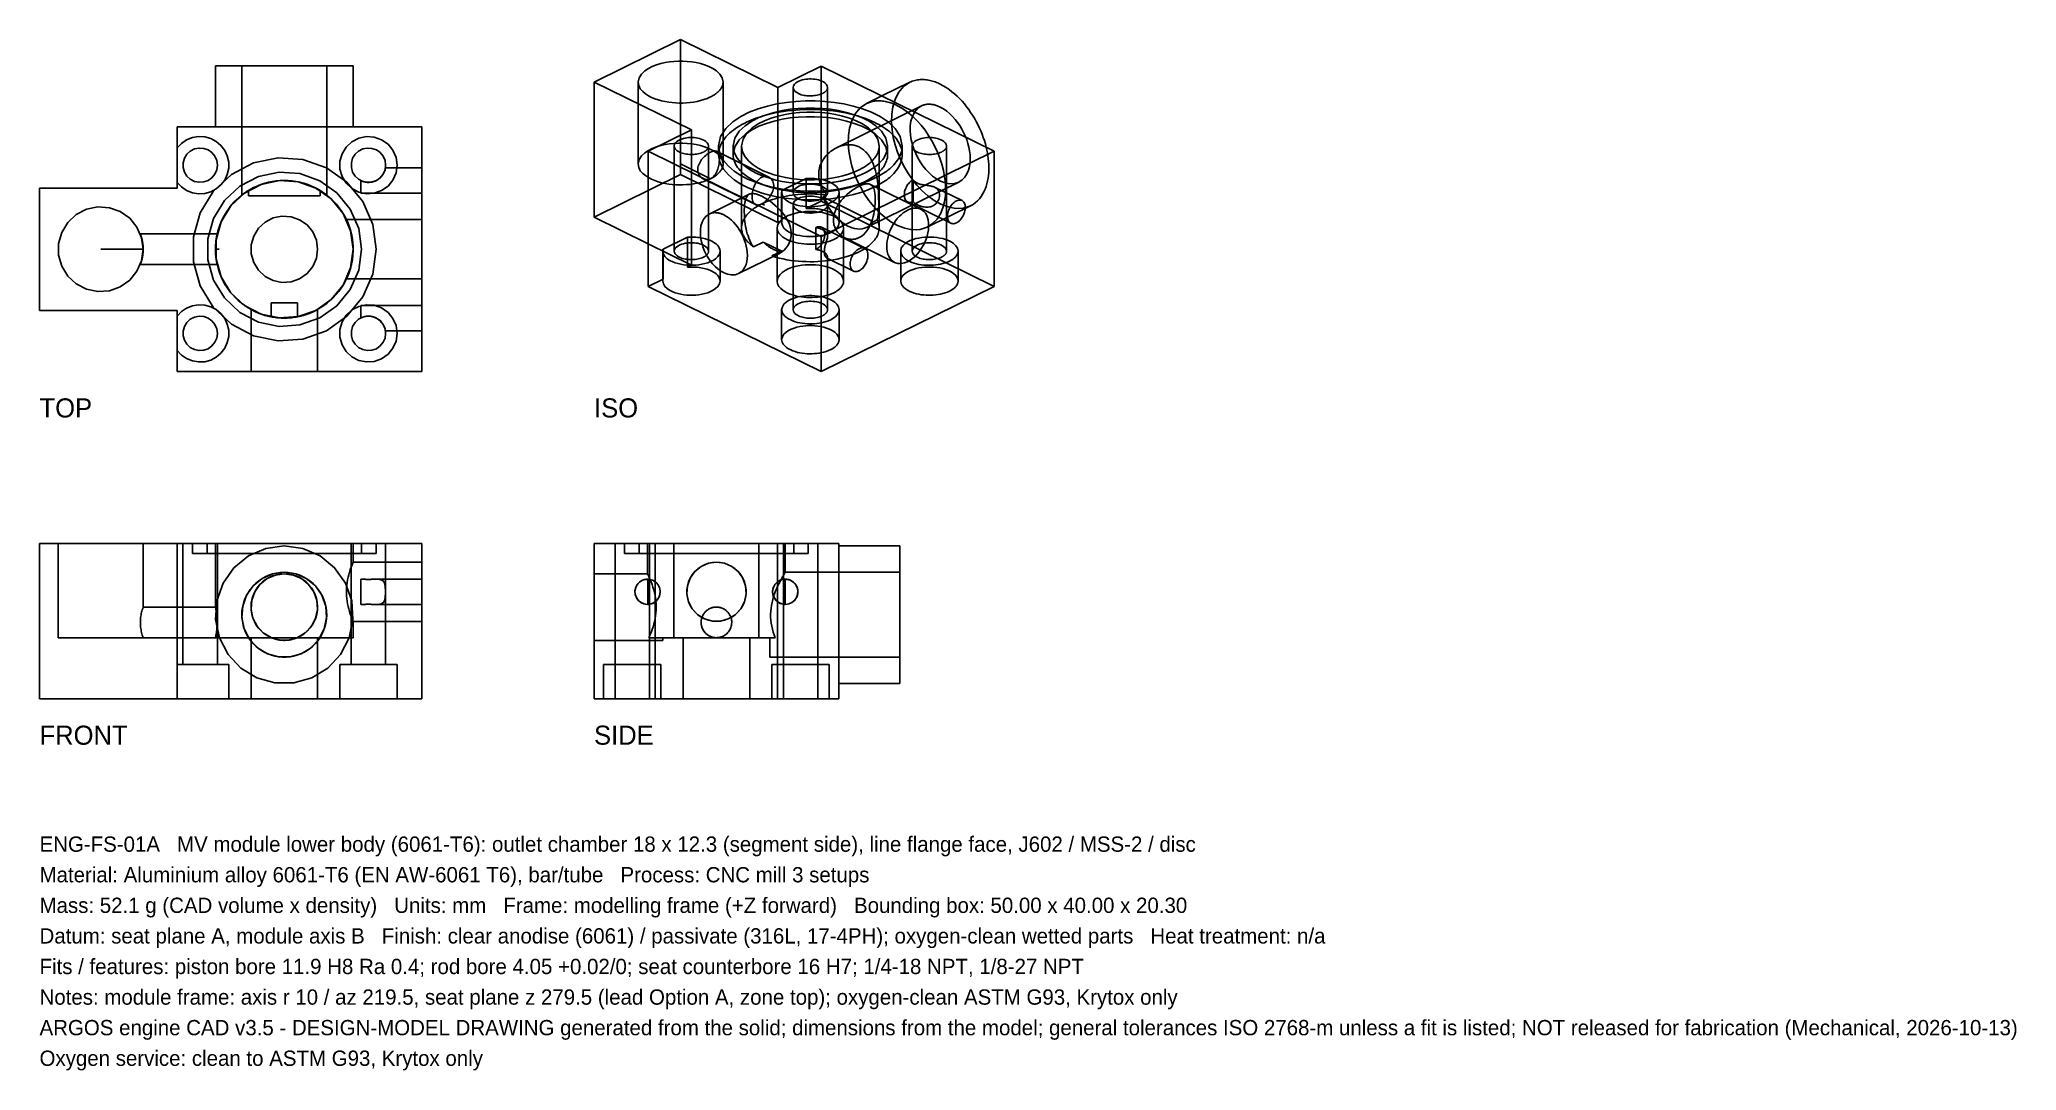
# Model space of a CAD drawing. Header units: millimetres. Extents: x 0 to 258, y -49 to 86.
import ezdxf

# ---------------------------------------------------------------- set-up
doc = ezdxf.new("R2010")
doc.units = ezdxf.units.MM
for name, color, linetype in [('FRONT_HIDDEN', 8, 'CONTINUOUS'), ('FRONT_VISIBLE', 7, 'Continuous'), ('ISO_HIDDEN', 8, 'CONTINUOUS'), ('ISO_VISIBLE', 7, 'Continuous'), ('SIDE_HIDDEN', 8, 'CONTINUOUS'), ('SIDE_VISIBLE', 7, 'Continuous'), ('TOP_HIDDEN', 8, 'CONTINUOUS'), ('TOP_VISIBLE', 7, 'Continuous')]:
    doc.layers.add(name, color=color, linetype=linetype)

msp = doc.modelspace()

# ---------------------------------------------------------------- texts
for s, p in [('ENG-FS-01A   MV module lower body (6061-T6): outlet chamber 18 x 12.3 (segment side), line flange face, J602 / MSS-2 / disc', (0, -20)), ('Material: Aluminium alloy 6061-T6 (EN AW-6061 T6), bar/tube   Process: CNC mill 3 setups', (0, -24)), ('Mass: 52.1 g (CAD volume x density)   Units: mm   Frame: modelling frame (+Z forward)   Bounding box: 50.00 x 40.00 x 20.30', (0, -28)), ('Datum: seat plane A, module axis B   Finish: clear anodise (6061) / passivate (316L, 17-4PH); oxygen-clean wetted parts   Heat treatment: n/a', (0, -32)), ('Fits / features: piston bore 11.9 H8 Ra 0.4; rod bore 4.05 +0.02/0; seat counterbore 16 H7; 1/4-18 NPT, 1/8-27 NPT', (0, -36)), ('Notes: module frame: axis r 10 / az 219.5, seat plane z 279.5 (lead Option A, zone top); oxygen-clean ASTM G93, Krytox only', (0, -40)), ('ARGOS engine CAD v3.5 - DESIGN-MODEL DRAWING generated from the solid; dimensions from the model; general tolerances ISO 2768-m unless a fit is listed; NOT released for fabrication (Mechanical, 2026-10-13)', (0, -44)), ('Oxygen service: clean to ASTM G93, Krytox only', (0, -48))]:
    msp.add_text(s, height=2).set_placement(p)
at = {"layer": 'FRONT_VISIBLE'}
msp.add_text('FRONT', height=2.5, dxfattribs=at).set_placement((0, -6))
at = {"layer": 'ISO_VISIBLE'}
msp.add_text('ISO', height=2.5, dxfattribs=at).set_placement((72.5, 36.8))
at = {"layer": 'SIDE_VISIBLE'}
msp.add_text('SIDE', height=2.5, dxfattribs=at).set_placement((72.5, -6))
at = {"layer": 'TOP_VISIBLE'}
msp.add_text('TOP', height=2.5, dxfattribs=at).set_placement((0, 36.8))

# ---------------------------------------------------------------- linework, layer by layer
at = {"layer": 'FRONT_HIDDEN'}
for points in [[(0, 20.3), (18, 20.3)], [(0, 0), (0, 20.3)], [(13.55, 20.3), (13.07, 20.3), (12.58, 20.3), (12.1, 20.3), (11.62, 20.3), (11.14, 20.3), (10.65, 20.3), (10.17, 20.3), (9.69, 20.3), (9.21, 20.3), (8.72, 20.3), (8.24, 20.3), (7.76, 20.3), (7.28, 20.3), (6.79, 20.3), (6.31, 20.3), (5.83, 20.3), (5.35, 20.3), (4.86, 20.3), (4.38, 20.3), (3.9, 20.3), (3.42, 20.3), (2.93, 20.3), (2.45, 20.3)], [(2.45, 20.3), (2.93, 20.3), (3.42, 20.3), (3.9, 20.3), (4.38, 20.3), (4.86, 20.3), (5.35, 20.3), (5.83, 20.3), (6.31, 20.3), (6.79, 20.3), (7.28, 20.3), (7.76, 20.3), (8.24, 20.3), (8.72, 20.3), (9.21, 20.3), (9.69, 20.3), (10.17, 20.3), (10.65, 20.3), (11.14, 20.3), (11.62, 20.3), (12.1, 20.3), (12.58, 20.3), (13.07, 20.3), (13.55, 20.3)], [(2.45, 8), (2.45, 20.3)], [(13.55, 12), (13.55, 20.3)], [(18, 0), (18, 20.3)], [(18, 0), (18, 20.3)], [(18, 20.3), (50, 20.3)], [(18, 0), (18, 20.3)], [(23.25, 20.3), (23.05, 20.3), (22.86, 20.3), (22.66, 20.3), (22.47, 20.3), (22.27, 20.3), (22.08, 20.3), (21.88, 20.3), (21.68, 20.3), (21.49, 20.3), (21.29, 20.3), (21.1, 20.3), (20.9, 20.3), (20.71, 20.3), (20.51, 20.3), (20.32, 20.3), (20.12, 20.3), (19.92, 20.3), (19.73, 20.3), (19.53, 20.3), (19.34, 20.3), (19.14, 20.3), (18.95, 20.3), (18.75, 20.3)], [(18.75, 20.3), (18.95, 20.3), (19.14, 20.3), (19.34, 20.3), (19.53, 20.3), (19.73, 20.3), (19.92, 20.3), (20.12, 20.3), (20.32, 20.3), (20.51, 20.3), (20.71, 20.3), (20.9, 20.3), (21.1, 20.3), (21.29, 20.3), (21.49, 20.3), (21.68, 20.3), (21.88, 20.3), (22.08, 20.3), (22.27, 20.3), (22.47, 20.3), (22.66, 20.3), (22.86, 20.3), (23.05, 20.3), (23.25, 20.3)], [(23.25, 20.3), (23.05, 20.3), (22.86, 20.3), (22.66, 20.3), (22.47, 20.3), (22.27, 20.3), (22.08, 20.3), (21.88, 20.3), (21.68, 20.3), (21.49, 20.3), (21.29, 20.3), (21.1, 20.3), (20.9, 20.3), (20.71, 20.3), (20.51, 20.3), (20.32, 20.3), (20.12, 20.3), (19.92, 20.3), (19.73, 20.3), (19.53, 20.3), (19.34, 20.3), (19.14, 20.3), (18.95, 20.3), (18.75, 20.3)], [(18.75, 20.3), (18.95, 20.3), (19.14, 20.3), (19.34, 20.3), (19.53, 20.3), (19.73, 20.3), (19.92, 20.3), (20.12, 20.3), (20.32, 20.3), (20.51, 20.3), (20.71, 20.3), (20.9, 20.3), (21.1, 20.3), (21.29, 20.3), (21.49, 20.3), (21.68, 20.3), (21.88, 20.3), (22.08, 20.3), (22.27, 20.3), (22.47, 20.3), (22.66, 20.3), (22.86, 20.3), (23.05, 20.3), (23.25, 20.3)], [(18.75, 4.5), (18.75, 20.3)], [(18.75, 4.5), (18.75, 20.3)], [(44, 20.3), (42.96, 20.3), (41.91, 20.3), (40.87, 20.3), (39.83, 20.3), (38.78, 20.3), (37.74, 20.3), (36.7, 20.3), (35.65, 20.3), (34.61, 20.3), (33.57, 20.3), (32.52, 20.3), (31.48, 20.3), (30.43, 20.3), (29.39, 20.3), (28.35, 20.3), (27.3, 20.3), (26.26, 20.3), (25.22, 20.3), (24.17, 20.3), (23.13, 20.3), (22.09, 20.3), (21.04, 20.3), (20, 20.3)], [(20, 20.3), (21.04, 20.3), (22.09, 20.3), (23.13, 20.3), (24.17, 20.3), (25.22, 20.3), (26.26, 20.3), (27.3, 20.3), (28.35, 20.3), (29.39, 20.3), (30.43, 20.3), (31.48, 20.3), (32.52, 20.3), (33.57, 20.3), (34.61, 20.3), (35.65, 20.3), (36.7, 20.3), (37.74, 20.3), (38.78, 20.3), (39.83, 20.3), (40.87, 20.3), (41.91, 20.3), (42.96, 20.3), (44, 20.3)], [(20, 19), (20, 20.3)], [(44, 19), (42.96, 19), (41.91, 19), (40.87, 19), (39.83, 19), (38.78, 19), (37.74, 19), (36.7, 19), (35.65, 19), (34.61, 19), (33.57, 19), (32.52, 19), (31.48, 19), (30.43, 19), (29.39, 19), (28.35, 19), (27.3, 19), (26.26, 19), (25.22, 19), (24.17, 19), (23.13, 19), (22.09, 19), (21.04, 19), (20, 19)], [(20, 19), (21.04, 19), (22.09, 19), (23.13, 19), (24.17, 19), (25.22, 19), (26.26, 19), (27.3, 19), (28.35, 19), (29.39, 19), (30.43, 19), (31.48, 19), (32.52, 19), (33.57, 19), (34.61, 19), (35.65, 19), (36.7, 19), (37.74, 19), (38.78, 19), (39.83, 19), (40.87, 19), (41.91, 19), (42.96, 19), (44, 19)], [(42.1, 20.3), (41.22, 20.3), (40.34, 20.3), (39.47, 20.3), (38.59, 20.3), (37.71, 20.3), (36.83, 20.3), (35.95, 20.3), (35.07, 20.3), (34.2, 20.3), (33.32, 20.3), (32.44, 20.3), (31.56, 20.3), (30.68, 20.3), (29.8, 20.3), (28.93, 20.3), (28.05, 20.3), (27.17, 20.3), (26.29, 20.3), (25.41, 20.3), (24.53, 20.3), (23.66, 20.3), (22.78, 20.3), (21.9, 20.3)], [(21.9, 20.3), (22.78, 20.3), (23.66, 20.3), (24.53, 20.3), (25.41, 20.3), (26.29, 20.3), (27.17, 20.3), (28.05, 20.3), (28.93, 20.3), (29.8, 20.3), (30.68, 20.3), (31.56, 20.3), (32.44, 20.3), (33.32, 20.3), (34.2, 20.3), (35.07, 20.3), (35.95, 20.3), (36.83, 20.3), (37.71, 20.3), (38.59, 20.3), (39.47, 20.3), (40.34, 20.3), (41.22, 20.3), (42.1, 20.3)], [(21.9, 19), (21.9, 20.3)], [(42.1, 19), (41.22, 19), (40.34, 19), (39.47, 19), (38.59, 19), (37.71, 19), (36.83, 19), (35.95, 19), (35.07, 19), (34.2, 19), (33.32, 19), (32.44, 19), (31.56, 19), (30.68, 19), (29.8, 19), (28.93, 19), (28.05, 19), (27.17, 19), (26.29, 19), (25.41, 19), (24.53, 19), (23.66, 19), (22.78, 19), (21.9, 19)], [(21.9, 19), (22.78, 19), (23.66, 19), (24.53, 19), (25.41, 19), (26.29, 19), (27.17, 19), (28.05, 19), (28.93, 19), (29.8, 19), (30.68, 19), (31.56, 19), (32.44, 19), (33.32, 19), (34.2, 19), (35.07, 19), (35.95, 19), (36.83, 19), (37.71, 19), (38.59, 19), (39.47, 19), (40.34, 19), (41.22, 19), (42.1, 19)], [(41, 20.3), (40.22, 20.3), (39.43, 20.3), (38.65, 20.3), (37.87, 20.3), (37.09, 20.3), (36.3, 20.3), (35.52, 20.3), (34.74, 20.3), (33.96, 20.3), (33.17, 20.3), (32.39, 20.3), (31.61, 20.3), (30.83, 20.3), (30.04, 20.3), (29.26, 20.3), (28.48, 20.3), (27.7, 20.3), (26.91, 20.3), (26.13, 20.3), (25.35, 20.3), (24.57, 20.3), (23.78, 20.3), (23, 20.3)], [(23, 20.3), (23.78, 20.3), (24.57, 20.3), (25.35, 20.3), (26.13, 20.3), (26.91, 20.3), (27.7, 20.3), (28.48, 20.3), (29.26, 20.3), (30.04, 20.3), (30.83, 20.3), (31.61, 20.3), (32.39, 20.3), (33.17, 20.3), (33.96, 20.3), (34.74, 20.3), (35.52, 20.3), (36.3, 20.3), (37.09, 20.3), (37.87, 20.3), (38.65, 20.3), (39.43, 20.3), (40.22, 20.3), (41, 20.3)], [(23, 12), (23, 20.3)], [(32, 20), (34.43, 19.67), (36.68, 18.69), (38.58, 17.14), (39.99, 15.14), (40.81, 12.83), (40.98, 10.39), (40.48, 7.99), (39.35, 5.81), (37.68, 4.02), (35.59, 2.75), (33.23, 2.08), (30.77, 2.08), (28.41, 2.75), (26.32, 4.02), (24.65, 5.81), (23.52, 7.99), (23.02, 10.39), (23.19, 12.83), (24.01, 15.14), (25.42, 17.14), (27.32, 18.69), (29.57, 19.67), (32, 20)], [(32, 20), (34.43, 19.67), (36.68, 18.69), (38.58, 17.14), (39.99, 15.14), (40.81, 12.83), (40.98, 10.39), (40.48, 7.99), (39.35, 5.81), (37.68, 4.02), (35.59, 2.75), (33.23, 2.08), (30.77, 2.08), (28.41, 2.75), (26.32, 4.02), (24.65, 5.81), (23.52, 7.99), (23.02, 10.39), (23.19, 12.83), (24.01, 15.14), (25.42, 17.14), (27.32, 18.69), (29.57, 19.67), (32, 20)], [(23.25, 4.5), (23.25, 20.3)], [(23.25, 4.5), (23.25, 20.3)], [(45.25, 20.3), (45.05, 20.3), (44.86, 20.3), (44.66, 20.3), (44.47, 20.3), (44.27, 20.3), (44.08, 20.3), (43.88, 20.3), (43.68, 20.3), (43.49, 20.3), (43.29, 20.3), (43.1, 20.3), (42.9, 20.3), (42.71, 20.3), (42.51, 20.3), (42.32, 20.3), (42.12, 20.3), (41.92, 20.3), (41.73, 20.3), (41.53, 20.3), (41.34, 20.3), (41.14, 20.3), (40.95, 20.3), (40.75, 20.3)], [(40.75, 20.3), (40.95, 20.3), (41.14, 20.3), (41.34, 20.3), (41.53, 20.3), (41.73, 20.3), (41.92, 20.3), (42.12, 20.3), (42.32, 20.3), (42.51, 20.3), (42.71, 20.3), (42.9, 20.3), (43.1, 20.3), (43.29, 20.3), (43.49, 20.3), (43.68, 20.3), (43.88, 20.3), (44.08, 20.3), (44.27, 20.3), (44.47, 20.3), (44.66, 20.3), (44.86, 20.3), (45.05, 20.3), (45.25, 20.3)], [(45.25, 20.3), (45.05, 20.3), (44.86, 20.3), (44.66, 20.3), (44.47, 20.3), (44.27, 20.3), (44.08, 20.3), (43.88, 20.3), (43.68, 20.3), (43.49, 20.3), (43.29, 20.3), (43.1, 20.3), (42.9, 20.3), (42.71, 20.3), (42.51, 20.3), (42.32, 20.3), (42.12, 20.3), (41.92, 20.3), (41.73, 20.3), (41.53, 20.3), (41.34, 20.3), (41.14, 20.3), (40.95, 20.3), (40.75, 20.3)], [(40.75, 20.3), (40.95, 20.3), (41.14, 20.3), (41.34, 20.3), (41.53, 20.3), (41.73, 20.3), (41.92, 20.3), (42.12, 20.3), (42.32, 20.3), (42.51, 20.3), (42.71, 20.3), (42.9, 20.3), (43.1, 20.3), (43.29, 20.3), (43.49, 20.3), (43.68, 20.3), (43.88, 20.3), (44.08, 20.3), (44.27, 20.3), (44.47, 20.3), (44.66, 20.3), (44.86, 20.3), (45.05, 20.3), (45.25, 20.3)], [(40.75, 4.5), (40.75, 20.3)], [(40.75, 4.5), (40.75, 20.3)], [(41, 17.88), (41, 20.3)], [(42.1, 19), (42.1, 20.3)], [(44, 19), (44, 20.3)], [(45.25, 4.5), (45.25, 20.3)], [(45.25, 4.5), (45.25, 20.3)], [(50, 0), (50, 20.3)], [(27.33, 8), (27.07, 8.45), (26.86, 8.92), (26.68, 9.4), (26.56, 9.91), (26.48, 10.42), (26.45, 10.93), (26.47, 11.45), (26.53, 11.96), (26.65, 12.46), (26.81, 12.96), (27.01, 13.43), (27.26, 13.88), (27.55, 14.31), (27.87, 14.71), (28.24, 15.08), (28.63, 15.41), (29.06, 15.71), (29.51, 15.96), (29.98, 16.17), (30.47, 16.33), (30.97, 16.45), (31.48, 16.53), (32, 16.55)], [(32, 16.55), (33.5, 16.34), (34.88, 15.74), (36.06, 14.79), (36.93, 13.55), (37.43, 12.13), (37.54, 10.62), (37.23, 9.14), (36.53, 7.8), (35.5, 6.69), (34.21, 5.91), (32.76, 5.5), (31.24, 5.5), (29.79, 5.91), (28.5, 6.69), (27.47, 7.8), (26.77, 9.14), (26.46, 10.62), (26.57, 12.13), (27.07, 13.55), (27.94, 14.79), (29.12, 15.74), (30.5, 16.34), (32, 16.55)], [(32, 16.55), (32.52, 16.53), (33.03, 16.45), (33.53, 16.33), (34.02, 16.17), (34.49, 15.96), (34.94, 15.71), (35.37, 15.41), (35.76, 15.08), (36.13, 14.71), (36.45, 14.31), (36.74, 13.88), (36.99, 13.43), (37.19, 12.96), (37.35, 12.46), (37.47, 11.96), (37.53, 11.45), (37.55, 10.93), (37.52, 10.42), (37.44, 9.91), (37.32, 9.4), (37.14, 8.92), (36.93, 8.45), (36.67, 8)], [(41, 17.88), (40.87, 17.55), (40.74, 17.23), (40.63, 16.9), (40.52, 16.57), (40.42, 16.23), (40.34, 15.9), (40.27, 15.56), (40.21, 15.21), (40.17, 14.87), (40.14, 14.52), (40.12, 14.17), (40.12, 13.83), (40.14, 13.48), (40.17, 13.13), (40.21, 12.79), (40.27, 12.44), (40.34, 12.1), (40.42, 11.77), (40.52, 11.43), (40.63, 11.1), (40.74, 10.77), (40.87, 10.45), (41, 10.12)], [(41, 10.12), (40.87, 10.45), (40.74, 10.77), (40.63, 11.1), (40.52, 11.43), (40.42, 11.77), (40.34, 12.1), (40.27, 12.44), (40.21, 12.79), (40.17, 13.13), (40.14, 13.48), (40.12, 13.83), (40.12, 14.17), (40.14, 14.52), (40.17, 14.87), (40.21, 15.21), (40.27, 15.56), (40.34, 15.9), (40.42, 16.23), (40.52, 16.57), (40.63, 16.9), (40.74, 17.23), (40.87, 17.55), (41, 17.88)], [(41, 17.88), (50, 17.88)], [(42.01, 15.65), (42.01, 15.51), (42.01, 15.36), (42.01, 15.22), (42.01, 15.08), (42.01, 14.93), (42.01, 14.79), (42.01, 14.65), (42.01, 14.5), (42.01, 14.36), (42.01, 14.22), (42.01, 14.07), (42.01, 13.93), (42.01, 13.78), (42.01, 13.64), (42.01, 13.5), (42.01, 13.35), (42.01, 13.21), (42.01, 13.07), (42.01, 12.92), (42.01, 12.78), (42.01, 12.64), (42.01, 12.49), (42.01, 12.35)], [(44.03, 15.65), (43.94, 15.65), (43.86, 15.65), (43.77, 15.65), (43.68, 15.64), (43.59, 15.64), (43.5, 15.64), (43.42, 15.64), (43.33, 15.63), (43.24, 15.63), (43.15, 15.63), (43.06, 15.63), (42.98, 15.63), (42.89, 15.63), (42.8, 15.63), (42.71, 15.63), (42.62, 15.64), (42.54, 15.64), (42.45, 15.64), (42.36, 15.64), (42.27, 15.64), (42.19, 15.65), (42.1, 15.65), (42.01, 15.65)], [(42.01, 12.35), (42.01, 15.65)], [(42.01, 12.35), (42.01, 12.49), (42.01, 12.64), (42.01, 12.78), (42.01, 12.92), (42.01, 13.07), (42.01, 13.21), (42.01, 13.35), (42.01, 13.5), (42.01, 13.64), (42.01, 13.78), (42.01, 13.93), (42.01, 14.07), (42.01, 14.22), (42.01, 14.36), (42.01, 14.5), (42.01, 14.65), (42.01, 14.79), (42.01, 14.93), (42.01, 15.08), (42.01, 15.22), (42.01, 15.36), (42.01, 15.51), (42.01, 15.65)], [(42.01, 15.65), (42.1, 15.65), (42.19, 15.65), (42.27, 15.64), (42.36, 15.64), (42.45, 15.64), (42.54, 15.64), (42.62, 15.64), (42.71, 15.63), (42.8, 15.63), (42.89, 15.63), (42.98, 15.63), (43.06, 15.63), (43.15, 15.63), (43.24, 15.63), (43.33, 15.63), (43.42, 15.64), (43.5, 15.64), (43.59, 15.64), (43.68, 15.64), (43.77, 15.65), (43.86, 15.65), (43.94, 15.65), (44.03, 15.65)], [(42.01, 12.35), (42.01, 15.65)], [(44.03, 12.35), (44.24, 12.35), (44.45, 12.37), (44.66, 12.42), (44.85, 12.51), (45, 12.66), (45.1, 12.85), (45.15, 13.05), (45.19, 13.26), (45.21, 13.47), (45.22, 13.68), (45.22, 13.89), (45.22, 14.11), (45.22, 14.32), (45.21, 14.53), (45.19, 14.74), (45.15, 14.95), (45.1, 15.15), (45, 15.34), (44.85, 15.49), (44.66, 15.58), (44.45, 15.63), (44.24, 15.65), (44.03, 15.65)], [(44.03, 15.65), (44.24, 15.65), (44.45, 15.63), (44.66, 15.58), (44.85, 15.49), (45, 15.34), (45.1, 15.15), (45.15, 14.95), (45.19, 14.74), (45.21, 14.53), (45.22, 14.32), (45.22, 14.11), (45.22, 13.89), (45.22, 13.68), (45.21, 13.47), (45.19, 13.26), (45.15, 13.05), (45.1, 12.85), (45, 12.66), (44.85, 12.51), (44.66, 12.42), (44.45, 12.37), (44.24, 12.35), (44.03, 12.35)], [(50, 15.65), (44.03, 15.65)], [(50, 15.65), (44.03, 15.65)], [(50, 17.88), (50, 17.54), (50, 17.2), (50, 16.86), (50, 16.53), (50, 16.19), (50, 15.85), (50, 15.52), (50, 15.18), (50, 14.84), (50, 14.51), (50, 14.17), (50, 13.83), (50, 13.49), (50, 13.16), (50, 12.82), (50, 12.48), (50, 12.15), (50, 11.81), (50, 11.47), (50, 11.14), (50, 10.8), (50, 10.46), (50, 10.12)], [(50, 10.12), (50, 10.46), (50, 10.8), (50, 11.14), (50, 11.47), (50, 11.81), (50, 12.15), (50, 12.48), (50, 12.82), (50, 13.16), (50, 13.49), (50, 13.83), (50, 14.17), (50, 14.51), (50, 14.84), (50, 15.18), (50, 15.52), (50, 15.85), (50, 16.19), (50, 16.53), (50, 16.86), (50, 17.2), (50, 17.54), (50, 17.88)], [(50, 12.35), (50, 12.49), (50, 12.64), (50, 12.78), (50, 12.92), (50, 13.07), (50, 13.21), (50, 13.35), (50, 13.5), (50, 13.64), (50, 13.78), (50, 13.93), (50, 14.07), (50, 14.22), (50, 14.36), (50, 14.5), (50, 14.65), (50, 14.79), (50, 14.93), (50, 15.08), (50, 15.22), (50, 15.36), (50, 15.51), (50, 15.65)], [(50, 15.65), (50, 15.51), (50, 15.36), (50, 15.22), (50, 15.08), (50, 14.93), (50, 14.79), (50, 14.65), (50, 14.5), (50, 14.36), (50, 14.22), (50, 14.07), (50, 13.93), (50, 13.78), (50, 13.64), (50, 13.5), (50, 13.35), (50, 13.21), (50, 13.07), (50, 12.92), (50, 12.78), (50, 12.64), (50, 12.49), (50, 12.35)], [(50, 12.35), (50, 12.49), (50, 12.64), (50, 12.78), (50, 12.92), (50, 13.07), (50, 13.21), (50, 13.35), (50, 13.5), (50, 13.64), (50, 13.78), (50, 13.93), (50, 14.07), (50, 14.22), (50, 14.36), (50, 14.5), (50, 14.65), (50, 14.79), (50, 14.93), (50, 15.08), (50, 15.22), (50, 15.36), (50, 15.51), (50, 15.65)], [(50, 15.65), (50, 15.51), (50, 15.36), (50, 15.22), (50, 15.08), (50, 14.93), (50, 14.79), (50, 14.65), (50, 14.5), (50, 14.36), (50, 14.22), (50, 14.07), (50, 13.93), (50, 13.78), (50, 13.64), (50, 13.5), (50, 13.35), (50, 13.21), (50, 13.07), (50, 12.92), (50, 12.78), (50, 12.64), (50, 12.49), (50, 12.35)], [(13.55, 8), (13.49, 8.17), (13.44, 8.34), (13.39, 8.51), (13.34, 8.68), (13.3, 8.85), (13.27, 9.03), (13.24, 9.2), (13.21, 9.38), (13.2, 9.56), (13.18, 9.73), (13.18, 9.91), (13.18, 10.09), (13.18, 10.27), (13.2, 10.44), (13.21, 10.62), (13.24, 10.8), (13.27, 10.97), (13.3, 11.15), (13.34, 11.32), (13.39, 11.49), (13.44, 11.66), (13.49, 11.83), (13.55, 12)], [(13.55, 12), (13.49, 11.83), (13.44, 11.66), (13.39, 11.49), (13.34, 11.32), (13.3, 11.15), (13.27, 10.97), (13.24, 10.8), (13.21, 10.62), (13.2, 10.44), (13.18, 10.27), (13.18, 10.09), (13.18, 9.91), (13.18, 9.73), (13.2, 9.56), (13.21, 9.38), (13.24, 9.2), (13.27, 9.03), (13.3, 8.85), (13.34, 8.68), (13.39, 8.51), (13.44, 8.34), (13.49, 8.17), (13.55, 8)], [(13.55, 12), (23, 12)], [(23, 12), (23.04, 11.83), (23.07, 11.66), (23.1, 11.48), (23.13, 11.31), (23.15, 11.14), (23.17, 10.96), (23.19, 10.79), (23.2, 10.61), (23.21, 10.44), (23.22, 10.26), (23.22, 10.09), (23.22, 9.91), (23.22, 9.74), (23.21, 9.56), (23.2, 9.39), (23.19, 9.21), (23.17, 9.04), (23.15, 8.86), (23.13, 8.69), (23.1, 8.52), (23.07, 8.34), (23.04, 8.17), (23, 8)], [(23, 8), (23.04, 8.17), (23.07, 8.34), (23.1, 8.52), (23.13, 8.69), (23.15, 8.86), (23.17, 9.04), (23.19, 9.21), (23.2, 9.39), (23.21, 9.56), (23.22, 9.74), (23.22, 9.91), (23.22, 10.09), (23.22, 10.26), (23.21, 10.44), (23.2, 10.61), (23.19, 10.79), (23.17, 10.96), (23.15, 11.14), (23.13, 11.31), (23.1, 11.48), (23.07, 11.66), (23.04, 11.83), (23, 12)], [(42.01, 12.35), (42.1, 12.35), (42.19, 12.35), (42.27, 12.36), (42.36, 12.36), (42.45, 12.36), (42.54, 12.36), (42.62, 12.36), (42.71, 12.37), (42.8, 12.37), (42.89, 12.37), (42.98, 12.37), (43.06, 12.37), (43.15, 12.37), (43.24, 12.37), (43.33, 12.37), (43.42, 12.36), (43.5, 12.36), (43.59, 12.36), (43.68, 12.36), (43.77, 12.35), (43.86, 12.35), (43.94, 12.35), (44.03, 12.35)], [(44.03, 12.35), (43.94, 12.35), (43.86, 12.35), (43.77, 12.35), (43.68, 12.36), (43.59, 12.36), (43.5, 12.36), (43.42, 12.36), (43.33, 12.37), (43.24, 12.37), (43.15, 12.37), (43.06, 12.37), (42.98, 12.37), (42.89, 12.37), (42.8, 12.37), (42.71, 12.37), (42.62, 12.36), (42.54, 12.36), (42.45, 12.36), (42.36, 12.36), (42.27, 12.36), (42.19, 12.35), (42.1, 12.35), (42.01, 12.35)], [(50, 12.35), (44.03, 12.35)], [(50, 12.35), (44.03, 12.35)], [(13.55, 8), (13.07, 8), (12.58, 8), (12.1, 8), (11.62, 8), (11.14, 8), (10.65, 8), (10.17, 8), (9.69, 8), (9.21, 8), (8.72, 8), (8.24, 8), (7.76, 8), (7.28, 8), (6.79, 8), (6.31, 8), (5.83, 8), (5.35, 8), (4.86, 8), (4.38, 8), (3.9, 8), (3.42, 8), (2.93, 8), (2.45, 8)], [(2.45, 8), (2.93, 8), (3.42, 8), (3.9, 8), (4.38, 8), (4.86, 8), (5.35, 8), (5.83, 8), (6.31, 8), (6.79, 8), (7.28, 8), (7.76, 8), (8.24, 8), (8.72, 8), (9.21, 8), (9.69, 8), (10.17, 8), (10.65, 8), (11.14, 8), (11.62, 8), (12.1, 8), (12.58, 8), (13.07, 8), (13.55, 8)], [(8, 8), (13.55, 8)], [(13.55, 8), (23, 8)], [(23, 8), (23.32, 8), (23.63, 8), (23.95, 8), (24.27, 8), (24.58, 8), (24.9, 8), (25.22, 8), (25.54, 8), (25.85, 8), (26.17, 8), (26.49, 8), (26.8, 8), (27.12, 8), (27.44, 8), (27.75, 8), (28.07, 8), (28.39, 8), (28.71, 8), (29.02, 8), (29.34, 8), (29.66, 8), (29.97, 8), (30.29, 8)], [(27.33, 8), (27.14, 8), (26.95, 8), (26.77, 8), (26.58, 8), (26.39, 8), (26.2, 8), (26.01, 8), (25.82, 8), (25.64, 8), (25.45, 8), (25.26, 8), (25.07, 8), (24.88, 8), (24.69, 8), (24.51, 8), (24.32, 8), (24.13, 8), (23.94, 8), (23.75, 8), (23.56, 8), (23.38, 8), (23.19, 8), (23, 8)], [(23, 8), (23.5, 8)], [(36.67, 8), (36.39, 7.61), (36.08, 7.24), (35.74, 6.9), (35.37, 6.59), (34.97, 6.31), (34.55, 6.07), (34.12, 5.87), (33.66, 5.7), (33.2, 5.58), (32.72, 5.5), (32.24, 5.46), (31.76, 5.46), (31.28, 5.5), (30.8, 5.58), (30.34, 5.7), (29.88, 5.87), (29.45, 6.07), (29.03, 6.31), (28.63, 6.59), (28.26, 6.9), (27.92, 7.24), (27.61, 7.61), (27.33, 8)], [(36.67, 8), (27.33, 8)], [(36.35, 8), (35.97, 8), (35.59, 8), (35.22, 8), (34.84, 8), (34.46, 8), (34.08, 8), (33.7, 8), (33.32, 8), (32.95, 8), (32.57, 8), (32.19, 8), (31.81, 8), (31.43, 8), (31.05, 8), (30.68, 8), (30.3, 8), (29.92, 8), (29.54, 8), (29.16, 8), (28.78, 8), (28.41, 8), (28.03, 8), (27.65, 8)], [(27.65, 8), (28.03, 8), (28.41, 8), (28.78, 8), (29.16, 8), (29.54, 8), (29.92, 8), (30.3, 8), (30.68, 8), (31.05, 8), (31.43, 8), (31.81, 8), (32.19, 8), (32.57, 8), (32.95, 8), (33.32, 8), (33.7, 8), (34.08, 8), (34.46, 8), (34.84, 8), (35.22, 8), (35.59, 8), (35.97, 8), (36.35, 8)], [(27.65, 0), (27.65, 8)], [(33.71, 8), (33.57, 7.94), (33.42, 7.89), (33.28, 7.84), (33.13, 7.8), (32.98, 7.76), (32.84, 7.73), (32.68, 7.7), (32.53, 7.68), (32.38, 7.67), (32.23, 7.66), (32.08, 7.65), (31.92, 7.65), (31.77, 7.66), (31.62, 7.67), (31.47, 7.68), (31.32, 7.7), (31.16, 7.73), (31.02, 7.76), (30.87, 7.8), (30.72, 7.84), (30.58, 7.89), (30.43, 7.94), (30.29, 8)], [(33.71, 8), (34.03, 8), (34.34, 8), (34.66, 8), (34.98, 8), (35.29, 8), (35.61, 8), (35.93, 8), (36.25, 8), (36.56, 8), (36.88, 8), (37.2, 8), (37.51, 8), (37.83, 8), (38.15, 8), (38.46, 8), (38.78, 8), (39.1, 8), (39.42, 8), (39.73, 8), (40.05, 8), (40.37, 8), (40.68, 8), (41, 8)], [(36.35, 0), (36.35, 8)], [(41, 8), (40.81, 8), (40.62, 8), (40.44, 8), (40.25, 8), (40.06, 8), (39.87, 8), (39.68, 8), (39.49, 8), (39.31, 8), (39.12, 8), (38.93, 8), (38.74, 8), (38.55, 8), (38.36, 8), (38.18, 8), (37.99, 8), (37.8, 8), (37.61, 8), (37.42, 8), (37.23, 8), (37.05, 8), (36.86, 8), (36.67, 8)], [(41, 8), (41, 10.12)], [(41, 10.12), (50, 10.12)], [(18, 0), (18, 4.5)], [(18, 0), (18, 4.5)], [(18, 0), (18, 4.5)], [(18, 0), (18, 4.5)], [(18, 4.5), (18.29, 4.5), (18.59, 4.5), (18.88, 4.5), (19.17, 4.5), (19.47, 4.5), (19.76, 4.5), (20.05, 4.5), (20.35, 4.5), (20.64, 4.5), (20.93, 4.5), (21.23, 4.5), (21.52, 4.5), (21.82, 4.5), (22.11, 4.5), (22.4, 4.5), (22.7, 4.5), (22.99, 4.5), (23.28, 4.5), (23.58, 4.5), (23.87, 4.5), (24.16, 4.5), (24.46, 4.5), (24.75, 4.5)], [(24.75, 4.5), (24.46, 4.5), (24.16, 4.5), (23.87, 4.5), (23.58, 4.5), (23.28, 4.5), (22.99, 4.5), (22.7, 4.5), (22.4, 4.5), (22.11, 4.5), (21.82, 4.5), (21.52, 4.5), (21.23, 4.5), (20.93, 4.5), (20.64, 4.5), (20.35, 4.5), (20.05, 4.5), (19.76, 4.5), (19.47, 4.5), (19.17, 4.5), (18.88, 4.5), (18.59, 4.5), (18.29, 4.5), (18, 4.5)], [(18, 4.5), (18.29, 4.5), (18.59, 4.5), (18.88, 4.5), (19.17, 4.5), (19.47, 4.5), (19.76, 4.5), (20.05, 4.5), (20.35, 4.5), (20.64, 4.5), (20.93, 4.5), (21.23, 4.5), (21.52, 4.5), (21.82, 4.5), (22.11, 4.5), (22.4, 4.5), (22.7, 4.5), (22.99, 4.5), (23.28, 4.5), (23.58, 4.5), (23.87, 4.5), (24.16, 4.5), (24.46, 4.5), (24.75, 4.5)], [(24.75, 4.5), (24.46, 4.5), (24.16, 4.5), (23.87, 4.5), (23.58, 4.5), (23.28, 4.5), (22.99, 4.5), (22.7, 4.5), (22.4, 4.5), (22.11, 4.5), (21.82, 4.5), (21.52, 4.5), (21.23, 4.5), (20.93, 4.5), (20.64, 4.5), (20.35, 4.5), (20.05, 4.5), (19.76, 4.5), (19.47, 4.5), (19.17, 4.5), (18.88, 4.5), (18.59, 4.5), (18.29, 4.5), (18, 4.5)], [(23.25, 4.5), (23.05, 4.5), (22.86, 4.5), (22.66, 4.5), (22.47, 4.5), (22.27, 4.5), (22.08, 4.5), (21.88, 4.5), (21.68, 4.5), (21.49, 4.5), (21.29, 4.5), (21.1, 4.5), (20.9, 4.5), (20.71, 4.5), (20.51, 4.5), (20.32, 4.5), (20.12, 4.5), (19.92, 4.5), (19.73, 4.5), (19.53, 4.5), (19.34, 4.5), (19.14, 4.5), (18.95, 4.5), (18.75, 4.5)], [(18.75, 4.5), (18.95, 4.5), (19.14, 4.5), (19.34, 4.5), (19.53, 4.5), (19.73, 4.5), (19.92, 4.5), (20.12, 4.5), (20.32, 4.5), (20.51, 4.5), (20.71, 4.5), (20.9, 4.5), (21.1, 4.5), (21.29, 4.5), (21.49, 4.5), (21.68, 4.5), (21.88, 4.5), (22.08, 4.5), (22.27, 4.5), (22.47, 4.5), (22.66, 4.5), (22.86, 4.5), (23.05, 4.5), (23.25, 4.5)], [(23.25, 4.5), (23.05, 4.5), (22.86, 4.5), (22.66, 4.5), (22.47, 4.5), (22.27, 4.5), (22.08, 4.5), (21.88, 4.5), (21.68, 4.5), (21.49, 4.5), (21.29, 4.5), (21.1, 4.5), (20.9, 4.5), (20.71, 4.5), (20.51, 4.5), (20.32, 4.5), (20.12, 4.5), (19.92, 4.5), (19.73, 4.5), (19.53, 4.5), (19.34, 4.5), (19.14, 4.5), (18.95, 4.5), (18.75, 4.5)], [(18.75, 4.5), (18.95, 4.5), (19.14, 4.5), (19.34, 4.5), (19.53, 4.5), (19.73, 4.5), (19.92, 4.5), (20.12, 4.5), (20.32, 4.5), (20.51, 4.5), (20.71, 4.5), (20.9, 4.5), (21.1, 4.5), (21.29, 4.5), (21.49, 4.5), (21.68, 4.5), (21.88, 4.5), (22.08, 4.5), (22.27, 4.5), (22.47, 4.5), (22.66, 4.5), (22.86, 4.5), (23.05, 4.5), (23.25, 4.5)], [(24.75, 0), (24.75, 4.5)], [(24.75, 0), (24.75, 4.5)], [(46.75, 4.5), (46.42, 4.5), (46.1, 4.5), (45.77, 4.5), (45.45, 4.5), (45.12, 4.5), (44.79, 4.5), (44.47, 4.5), (44.14, 4.5), (43.82, 4.5), (43.49, 4.5), (43.16, 4.5), (42.84, 4.5), (42.51, 4.5), (42.18, 4.5), (41.86, 4.5), (41.53, 4.5), (41.21, 4.5), (40.88, 4.5), (40.55, 4.5), (40.23, 4.5), (39.9, 4.5), (39.58, 4.5), (39.25, 4.5)], [(39.25, 4.5), (39.58, 4.5), (39.9, 4.5), (40.23, 4.5), (40.55, 4.5), (40.88, 4.5), (41.21, 4.5), (41.53, 4.5), (41.86, 4.5), (42.18, 4.5), (42.51, 4.5), (42.84, 4.5), (43.16, 4.5), (43.49, 4.5), (43.82, 4.5), (44.14, 4.5), (44.47, 4.5), (44.79, 4.5), (45.12, 4.5), (45.45, 4.5), (45.77, 4.5), (46.1, 4.5), (46.42, 4.5), (46.75, 4.5)], [(46.75, 4.5), (46.42, 4.5), (46.1, 4.5), (45.77, 4.5), (45.45, 4.5), (45.12, 4.5), (44.79, 4.5), (44.47, 4.5), (44.14, 4.5), (43.82, 4.5), (43.49, 4.5), (43.16, 4.5), (42.84, 4.5), (42.51, 4.5), (42.18, 4.5), (41.86, 4.5), (41.53, 4.5), (41.21, 4.5), (40.88, 4.5), (40.55, 4.5), (40.23, 4.5), (39.9, 4.5), (39.58, 4.5), (39.25, 4.5)], [(39.25, 4.5), (39.58, 4.5), (39.9, 4.5), (40.23, 4.5), (40.55, 4.5), (40.88, 4.5), (41.21, 4.5), (41.53, 4.5), (41.86, 4.5), (42.18, 4.5), (42.51, 4.5), (42.84, 4.5), (43.16, 4.5), (43.49, 4.5), (43.82, 4.5), (44.14, 4.5), (44.47, 4.5), (44.79, 4.5), (45.12, 4.5), (45.45, 4.5), (45.77, 4.5), (46.1, 4.5), (46.42, 4.5), (46.75, 4.5)], [(39.25, 0), (39.25, 4.5)], [(39.25, 0), (39.25, 4.5)], [(45.25, 4.5), (45.05, 4.5), (44.86, 4.5), (44.66, 4.5), (44.47, 4.5), (44.27, 4.5), (44.08, 4.5), (43.88, 4.5), (43.68, 4.5), (43.49, 4.5), (43.29, 4.5), (43.1, 4.5), (42.9, 4.5), (42.71, 4.5), (42.51, 4.5), (42.32, 4.5), (42.12, 4.5), (41.92, 4.5), (41.73, 4.5), (41.53, 4.5), (41.34, 4.5), (41.14, 4.5), (40.95, 4.5), (40.75, 4.5)], [(40.75, 4.5), (40.95, 4.5), (41.14, 4.5), (41.34, 4.5), (41.53, 4.5), (41.73, 4.5), (41.92, 4.5), (42.12, 4.5), (42.32, 4.5), (42.51, 4.5), (42.71, 4.5), (42.9, 4.5), (43.1, 4.5), (43.29, 4.5), (43.49, 4.5), (43.68, 4.5), (43.88, 4.5), (44.08, 4.5), (44.27, 4.5), (44.47, 4.5), (44.66, 4.5), (44.86, 4.5), (45.05, 4.5), (45.25, 4.5)], [(45.25, 4.5), (45.05, 4.5), (44.86, 4.5), (44.66, 4.5), (44.47, 4.5), (44.27, 4.5), (44.08, 4.5), (43.88, 4.5), (43.68, 4.5), (43.49, 4.5), (43.29, 4.5), (43.1, 4.5), (42.9, 4.5), (42.71, 4.5), (42.51, 4.5), (42.32, 4.5), (42.12, 4.5), (41.92, 4.5), (41.73, 4.5), (41.53, 4.5), (41.34, 4.5), (41.14, 4.5), (40.95, 4.5), (40.75, 4.5)], [(40.75, 4.5), (40.95, 4.5), (41.14, 4.5), (41.34, 4.5), (41.53, 4.5), (41.73, 4.5), (41.92, 4.5), (42.12, 4.5), (42.32, 4.5), (42.51, 4.5), (42.71, 4.5), (42.9, 4.5), (43.1, 4.5), (43.29, 4.5), (43.49, 4.5), (43.68, 4.5), (43.88, 4.5), (44.08, 4.5), (44.27, 4.5), (44.47, 4.5), (44.66, 4.5), (44.86, 4.5), (45.05, 4.5), (45.25, 4.5)], [(46.75, 0), (46.75, 4.5)], [(46.75, 0), (46.75, 4.5)], [(0, 0), (18, 0)], [(18, 0), (50, 0)], [(18, 0), (18.29, 0), (18.59, 0), (18.88, 0), (19.17, 0), (19.47, 0), (19.76, 0), (20.05, 0), (20.35, 0), (20.64, 0), (20.93, 0), (21.23, 0), (21.52, 0), (21.82, 0), (22.11, 0), (22.4, 0), (22.7, 0), (22.99, 0), (23.28, 0), (23.58, 0), (23.87, 0), (24.16, 0), (24.46, 0), (24.75, 0)], [(24.75, 0), (24.46, 0), (24.16, 0), (23.87, 0), (23.58, 0), (23.28, 0), (22.99, 0), (22.7, 0), (22.4, 0), (22.11, 0), (21.82, 0), (21.52, 0), (21.23, 0), (20.93, 0), (20.64, 0), (20.35, 0), (20.05, 0), (19.76, 0), (19.47, 0), (19.17, 0), (18.88, 0), (18.59, 0), (18.29, 0), (18, 0)], [(18, 0), (18.29, 0), (18.59, 0), (18.88, 0), (19.17, 0), (19.47, 0), (19.76, 0), (20.05, 0), (20.35, 0), (20.64, 0), (20.93, 0), (21.23, 0), (21.52, 0), (21.82, 0), (22.11, 0), (22.4, 0), (22.7, 0), (22.99, 0), (23.28, 0), (23.58, 0), (23.87, 0), (24.16, 0), (24.46, 0), (24.75, 0)], [(24.75, 0), (24.46, 0), (24.16, 0), (23.87, 0), (23.58, 0), (23.28, 0), (22.99, 0), (22.7, 0), (22.4, 0), (22.11, 0), (21.82, 0), (21.52, 0), (21.23, 0), (20.93, 0), (20.64, 0), (20.35, 0), (20.05, 0), (19.76, 0), (19.47, 0), (19.17, 0), (18.88, 0), (18.59, 0), (18.29, 0), (18, 0)], [(36.35, 0), (35.97, 0), (35.59, 0), (35.22, 0), (34.84, 0), (34.46, 0), (34.08, 0), (33.7, 0), (33.32, 0), (32.95, 0), (32.57, 0), (32.19, 0), (31.81, 0), (31.43, 0), (31.05, 0), (30.68, 0), (30.3, 0), (29.92, 0), (29.54, 0), (29.16, 0), (28.78, 0), (28.41, 0), (28.03, 0), (27.65, 0)], [(27.65, 0), (28.03, 0), (28.41, 0), (28.78, 0), (29.16, 0), (29.54, 0), (29.92, 0), (30.3, 0), (30.68, 0), (31.05, 0), (31.43, 0), (31.81, 0), (32.19, 0), (32.57, 0), (32.95, 0), (33.32, 0), (33.7, 0), (34.08, 0), (34.46, 0), (34.84, 0), (35.22, 0), (35.59, 0), (35.97, 0), (36.35, 0)], [(46.75, 0), (46.42, 0), (46.1, 0), (45.77, 0), (45.45, 0), (45.12, 0), (44.79, 0), (44.47, 0), (44.14, 0), (43.82, 0), (43.49, 0), (43.16, 0), (42.84, 0), (42.51, 0), (42.18, 0), (41.86, 0), (41.53, 0), (41.21, 0), (40.88, 0), (40.55, 0), (40.23, 0), (39.9, 0), (39.58, 0), (39.25, 0)], [(39.25, 0), (39.58, 0), (39.9, 0), (40.23, 0), (40.55, 0), (40.88, 0), (41.21, 0), (41.53, 0), (41.86, 0), (42.18, 0), (42.51, 0), (42.84, 0), (43.16, 0), (43.49, 0), (43.82, 0), (44.14, 0), (44.47, 0), (44.79, 0), (45.12, 0), (45.45, 0), (45.77, 0), (46.1, 0), (46.42, 0), (46.75, 0)], [(46.75, 0), (46.42, 0), (46.1, 0), (45.77, 0), (45.45, 0), (45.12, 0), (44.79, 0), (44.47, 0), (44.14, 0), (43.82, 0), (43.49, 0), (43.16, 0), (42.84, 0), (42.51, 0), (42.18, 0), (41.86, 0), (41.53, 0), (41.21, 0), (40.88, 0), (40.55, 0), (40.23, 0), (39.9, 0), (39.58, 0), (39.25, 0)], [(39.25, 0), (39.58, 0), (39.9, 0), (40.23, 0), (40.55, 0), (40.88, 0), (41.21, 0), (41.53, 0), (41.86, 0), (42.18, 0), (42.51, 0), (42.84, 0), (43.16, 0), (43.49, 0), (43.82, 0), (44.14, 0), (44.47, 0), (44.79, 0), (45.12, 0), (45.45, 0), (45.77, 0), (46.1, 0), (46.42, 0), (46.75, 0)]]:
    msp.add_lwpolyline(points, dxfattribs=at)
at = {"layer": 'FRONT_VISIBLE'}
for points in [[(0, 0), (0, 20.3)], [(0, 20.3), (18, 20.3)], [(18, 0), (18, 20.3)], [(18, 20.3), (50, 20.3)], [(50, 0), (50, 20.3)], [(30.29, 8), (29.83, 8.23), (29.4, 8.52), (29, 8.85), (28.65, 9.23), (28.34, 9.65), (28.09, 10.1), (27.89, 10.58), (27.75, 11.07), (27.67, 11.58), (27.65, 12.1), (27.69, 12.62), (27.8, 13.12), (27.96, 13.62), (28.18, 14.08), (28.46, 14.52), (28.78, 14.93), (29.15, 15.29), (29.56, 15.6), (30.01, 15.87), (30.48, 16.08), (30.97, 16.23), (31.48, 16.32), (32, 16.35)], [(32, 16.35), (33.17, 16.19), (34.26, 15.72), (35.18, 14.97), (35.86, 14), (36.26, 12.89), (36.34, 11.7), (36.1, 10.54), (35.55, 9.49), (34.75, 8.63), (33.73, 8.01), (32.59, 7.69), (31.41, 7.69), (30.27, 8.01), (29.25, 8.63), (28.45, 9.49), (27.9, 10.54), (27.66, 11.7), (27.74, 12.89), (28.14, 14), (28.82, 14.97), (29.74, 15.72), (30.83, 16.19), (32, 16.35)], [(32, 16.35), (32.52, 16.32), (33.03, 16.23), (33.52, 16.08), (33.99, 15.87), (34.44, 15.6), (34.85, 15.29), (35.22, 14.93), (35.54, 14.52), (35.82, 14.08), (36.04, 13.62), (36.2, 13.12), (36.31, 12.62), (36.35, 12.1), (36.33, 11.58), (36.25, 11.07), (36.11, 10.58), (35.91, 10.1), (35.66, 9.65), (35.35, 9.23), (35, 8.85), (34.6, 8.52), (34.17, 8.23), (33.71, 8)], [(33.71, 8), (30.29, 8)], [(0, 0), (18, 0)], [(18, 0), (50, 0)]]:
    msp.add_lwpolyline(points, dxfattribs=at)
at = {"layer": 'ISO_HIDDEN'}
for points in [[(83.81, 68.56), (83.81, 86.23)], [(102.2, 65.08), (102.2, 82.75)], [(78.26, 69.96), (78.26, 80.66)], [(89.36, 69.96), (89.36, 80.66)], [(121.73, 64.49), (120.78, 64.19), (119.77, 64.14), (118.78, 64.33), (117.84, 64.69), (116.97, 65.18), (116.15, 65.78), (115.4, 66.45), (114.71, 67.18), (114.09, 67.97), (113.52, 68.8), (113.02, 69.67), (112.57, 70.58), (112.19, 71.51), (111.88, 72.46), (111.63, 73.44), (111.47, 74.44), (111.39, 75.44), (111.42, 76.45), (111.57, 77.44), (111.85, 78.41), (112.31, 79.3), (112.95, 80.07), (113.78, 80.64)], [(96.54, 62.3), (96.54, 79.97)], [(98.53, 66.21), (98.53, 79.97)], [(103.03, 66.21), (103.03, 79.97)], [(104.21, 72.08), (115.3, 77.55)], [(116.07, 61.71), (115.12, 61.4), (114.11, 61.36), (113.13, 61.55), (112.19, 61.91), (111.31, 62.4), (110.5, 62.99), (109.75, 63.66), (109.06, 64.4), (108.43, 65.18), (107.86, 66.02), (107.36, 66.89), (106.91, 67.79), (106.53, 68.72), (106.22, 69.68), (105.98, 70.66), (105.81, 71.65), (105.74, 72.65), (105.76, 73.66), (105.91, 74.66), (106.2, 75.62), (106.65, 76.52), (107.3, 77.29), (108.12, 77.86)], [(108.12, 77.86), (110.13, 78.85)], [(108.12, 77.86), (108.29, 77.93), (108.45, 78), (108.62, 78.06), (108.79, 78.1), (108.97, 78.14), (109.15, 78.18), (109.32, 78.2), (109.5, 78.21), (109.68, 78.22), (109.86, 78.22), (110.04, 78.21), (110.22, 78.19), (110.4, 78.17), (110.57, 78.14), (110.75, 78.1), (110.92, 78.06), (111.1, 78.01), (111.27, 77.96), (111.44, 77.9), (111.61, 77.83), (111.77, 77.77), (111.94, 77.69), (112.1, 77.62)], [(112.1, 77.62), (112.82, 77.21), (113.5, 76.74), (114.13, 76.2), (114.72, 75.63), (115.27, 75.01), (115.78, 74.36), (116.25, 73.67), (116.68, 72.97), (117.07, 72.23), (117.41, 71.48), (117.71, 70.71), (117.97, 69.92), (118.17, 69.12), (118.33, 68.31), (118.43, 67.49), (118.46, 66.66), (118.43, 65.83), (118.31, 65.02), (118.1, 64.22), (117.78, 63.45), (117.34, 62.75), (116.77, 62.16), (116.07, 61.71)], [(120.21, 67.59), (119.62, 67.4), (119, 67.37), (118.39, 67.49), (117.81, 67.71), (117.27, 68.01), (116.77, 68.38), (116.3, 68.79), (115.88, 69.25), (115.49, 69.73), (115.14, 70.25), (114.83, 70.78), (114.56, 71.34), (114.32, 71.91), (114.13, 72.5), (113.98, 73.11), (113.88, 73.72), (113.83, 74.34), (113.85, 74.96), (113.94, 75.57), (114.12, 76.17), (114.4, 76.72), (114.79, 77.2), (115.3, 77.55)], [(115.3, 77.55), (115.4, 77.59), (115.51, 77.63), (115.61, 77.67), (115.72, 77.7), (115.83, 77.72), (115.93, 77.74), (116.04, 77.76), (116.15, 77.77), (116.27, 77.77), (116.38, 77.77), (116.49, 77.76), (116.6, 77.75), (116.71, 77.74), (116.82, 77.72), (116.92, 77.7), (117.03, 77.67), (117.14, 77.64), (117.24, 77.61), (117.35, 77.57), (117.45, 77.53), (117.55, 77.49), (117.65, 77.45), (117.75, 77.4)], [(110.88, 71.17), (110.67, 72.2), (110.1, 73.1), (109.33, 73.82), (108.45, 74.41), (107.51, 74.89), (106.52, 75.27), (105.5, 75.57), (104.47, 75.8), (103.43, 75.97), (102.37, 76.09), (101.31, 76.14), (100.25, 76.14), (99.2, 76.09), (98.14, 75.97), (97.1, 75.8), (96.06, 75.57), (95.05, 75.27), (94.06, 74.89), (93.12, 74.41), (92.24, 73.82), (91.47, 73.1), (90.9, 72.2), (90.68, 71.17)], [(106.97, 76.24), (106.44, 76.39), (105.91, 76.52), (105.38, 76.63), (104.85, 76.73), (104.31, 76.82), (103.77, 76.9), (103.23, 76.96), (102.69, 77.01), (102.14, 77.04), (101.6, 77.07), (101.06, 77.08), (100.51, 77.08), (99.97, 77.07), (99.42, 77.04), (98.88, 77.01), (98.34, 76.96), (97.8, 76.9), (97.26, 76.82), (96.72, 76.73), (96.19, 76.63), (95.65, 76.52), (95.13, 76.39), (94.6, 76.24)], [(117.75, 77.4), (118.2, 77.15), (118.62, 76.86), (119.01, 76.53), (119.37, 76.17), (119.71, 75.79), (120.03, 75.39), (120.32, 74.97), (120.58, 74.53), (120.82, 74.08), (121.03, 73.62), (121.22, 73.14), (121.37, 72.65), (121.5, 72.16), (121.6, 71.66), (121.66, 71.15), (121.68, 70.64), (121.66, 70.13), (121.58, 69.63), (121.45, 69.13), (121.26, 68.66), (120.99, 68.23), (120.63, 67.87), (120.21, 67.59)], [(89.36, 69.96), (89.24, 70.52), (88.93, 71.01), (88.51, 71.41), (88.03, 71.73), (87.51, 72), (86.96, 72.21), (86.41, 72.37), (85.84, 72.5), (85.26, 72.59), (84.69, 72.65), (84.1, 72.68), (83.52, 72.68), (82.94, 72.65), (82.36, 72.59), (81.79, 72.5), (81.22, 72.37), (80.66, 72.21), (80.12, 72), (79.6, 71.73), (79.12, 71.41), (78.69, 71.01), (78.38, 70.52), (78.26, 69.96)], [(85.23, 56.73), (85.23, 74.4)], [(78.26, 69.96), (78.34, 69.5), (78.55, 69.08), (78.86, 68.73), (79.21, 68.43), (79.6, 68.18), (80.02, 67.96), (80.45, 67.78), (80.89, 67.63), (81.34, 67.51), (81.8, 67.41), (82.26, 67.33), (82.72, 67.28), (83.19, 67.24), (83.65, 67.22), (84.12, 67.23), (84.58, 67.25), (85.05, 67.29), (85.51, 67.35), (85.97, 67.44), (86.43, 67.54), (86.87, 67.68), (87.31, 67.83), (87.74, 68.02)], [(82.98, 58.55), (82.98, 72.31)], [(83.81, 69.96), (87.74, 68.02)], [(87.74, 71.51), (87.57, 71.41), (87.41, 71.31), (87.25, 71.2), (87.1, 71.08), (86.96, 70.95), (86.82, 70.81), (86.69, 70.67), (86.57, 70.52), (86.46, 70.36), (86.36, 70.2), (86.27, 70.03), (86.19, 69.86), (86.13, 69.67), (86.09, 69.49), (86.06, 69.3), (86.06, 69.1), (86.09, 68.91), (86.14, 68.73), (86.22, 68.55), (86.32, 68.39), (86.44, 68.24), (86.59, 68.12), (86.75, 68.02)], [(87.48, 58.55), (87.48, 72.31)], [(88.52, 71.61), (88.49, 71.62), (88.46, 71.63), (88.42, 71.64), (88.39, 71.65), (88.35, 71.66), (88.32, 71.66), (88.28, 71.66), (88.24, 71.66), (88.21, 71.66), (88.17, 71.65), (88.14, 71.65), (88.1, 71.64), (88.07, 71.63), (88.04, 71.62), (88, 71.61), (87.97, 71.6), (87.93, 71.59), (87.9, 71.58), (87.87, 71.56), (87.83, 71.55), (87.8, 71.54), (87.77, 71.52), (87.74, 71.51)], [(87.74, 68.02), (87.89, 68.11), (88.03, 68.22), (88.16, 68.34), (88.27, 68.48), (88.37, 68.63), (88.46, 68.78), (88.54, 68.94), (88.61, 69.1), (88.67, 69.27), (88.73, 69.44), (88.77, 69.61), (88.81, 69.78), (88.84, 69.96), (88.86, 70.13), (88.88, 70.31), (88.89, 70.48), (88.89, 70.66), (88.88, 70.84), (88.86, 71.01), (88.82, 71.19), (88.76, 71.35), (88.66, 71.5), (88.52, 71.61)], [(87.74, 68.02), (87.84, 68.08), (87.94, 68.13), (88.04, 68.19), (88.14, 68.25), (88.24, 68.31), (88.34, 68.37), (88.43, 68.44), (88.52, 68.51), (88.61, 68.58), (88.7, 68.66), (88.78, 68.74), (88.86, 68.82), (88.94, 68.91), (89.01, 69), (89.08, 69.09), (89.14, 69.19), (89.2, 69.29), (89.25, 69.39), (89.29, 69.5), (89.32, 69.61), (89.34, 69.73), (89.36, 69.84), (89.36, 69.96)], [(88.52, 71.61), (95.37, 68.24)], [(88.78, 71.17), (88.78, 72.31)], [(88.84, 71.74), (88.83, 71.72), (88.83, 71.69), (88.83, 71.67), (88.82, 71.64), (88.82, 71.62), (88.81, 71.59), (88.81, 71.57), (88.81, 71.54), (88.8, 71.52), (88.8, 71.5), (88.8, 71.47), (88.8, 71.45), (88.79, 71.42), (88.79, 71.4), (88.79, 71.37), (88.79, 71.35), (88.79, 71.32), (88.79, 71.3), (88.79, 71.27), (88.79, 71.25), (88.78, 71.22), (88.78, 71.2), (88.78, 71.17)], [(88.78, 71.17), (88.95, 70.18), (89.41, 69.29), (90.06, 68.52), (90.83, 67.87), (91.68, 67.32), (92.58, 66.86), (93.51, 66.48), (94.47, 66.15), (95.44, 65.88), (96.42, 65.67), (97.42, 65.5), (98.42, 65.38), (99.43, 65.3), (100.43, 65.27), (101.44, 65.28), (102.45, 65.32), (103.46, 65.41), (104.46, 65.55), (105.45, 65.73), (106.43, 65.96), (107.4, 66.24), (108.35, 66.59), (109.27, 67)], [(91.78, 61.6), (91.78, 72.31)], [(108.84, 70.33), (108.98, 70.02), (109.1, 69.7), (109.2, 69.38), (109.29, 69.05), (109.37, 68.72), (109.44, 68.39), (109.5, 68.06), (109.55, 67.72), (109.59, 67.38), (109.62, 67.05), (109.65, 66.71), (109.67, 66.37), (109.69, 66.03), (109.7, 65.69), (109.71, 65.35), (109.72, 65.01), (109.72, 64.67), (109.72, 64.33), (109.71, 63.99), (109.69, 63.66), (109.66, 63.32), (109.61, 62.98), (109.53, 62.65)], [(109.27, 67), (109.49, 67.11), (109.71, 67.23), (109.93, 67.35), (110.14, 67.48), (110.36, 67.61), (110.56, 67.75), (110.77, 67.9), (110.96, 68.05), (111.16, 68.2), (111.35, 68.37), (111.53, 68.54), (111.7, 68.72), (111.87, 68.91), (112.02, 69.1), (112.17, 69.31), (112.3, 69.52), (112.42, 69.74), (112.53, 69.96), (112.62, 70.19), (112.69, 70.43), (112.74, 70.68), (112.77, 70.93), (112.78, 71.17)], [(109.78, 61.6), (109.78, 72.31)], [(112.78, 71.17), (112.78, 71.2), (112.78, 71.22), (112.78, 71.25), (112.78, 71.27), (112.78, 71.3), (112.78, 71.32), (112.78, 71.35), (112.78, 71.37), (112.78, 71.4), (112.77, 71.42), (112.77, 71.45), (112.77, 71.47), (112.77, 71.5), (112.76, 71.52), (112.76, 71.54), (112.76, 71.57), (112.75, 71.59), (112.75, 71.62), (112.75, 71.64), (112.74, 71.67), (112.74, 71.69), (112.73, 71.72), (112.73, 71.74)], [(112.78, 71.17), (112.78, 72.31)], [(114.09, 58.55), (114.09, 72.31)], [(118.59, 58.55), (118.59, 72.31)], [(123.78, 72.13), (123.86, 71.76), (123.93, 71.4), (123.99, 71.04), (124.04, 70.67), (124.08, 70.3), (124.11, 69.94), (124.12, 69.57), (124.12, 69.2), (124.1, 68.83), (124.07, 68.46), (124.02, 68.09), (123.95, 67.73), (123.87, 67.37), (123.76, 67.02), (123.63, 66.67), (123.48, 66.33), (123.31, 66.01), (123.11, 65.7), (122.88, 65.4), (122.63, 65.13), (122.35, 64.89), (122.05, 64.67), (121.73, 64.49)], [(72.5, 62.99), (83.81, 68.56)], [(83.81, 68.56), (96.54, 62.3)], [(86.75, 68.02), (86.79, 68), (86.84, 67.98), (86.88, 67.97), (86.92, 67.95), (86.96, 67.94), (87, 67.93), (87.05, 67.92), (87.09, 67.92), (87.14, 67.91), (87.18, 67.91), (87.22, 67.91), (87.27, 67.91), (87.31, 67.91), (87.36, 67.91), (87.4, 67.92), (87.44, 67.92), (87.49, 67.93), (87.53, 67.94), (87.57, 67.96), (87.62, 67.97), (87.66, 67.99), (87.7, 68), (87.74, 68.02)], [(86.75, 68.02), (93.6, 64.65)], [(94.42, 68.22), (94.26, 68.13), (94.12, 68.02), (93.99, 67.9), (93.87, 67.76), (93.76, 67.62), (93.66, 67.47), (93.57, 67.32), (93.49, 67.15), (93.42, 66.99), (93.36, 66.82), (93.3, 66.65), (93.26, 66.48), (93.22, 66.3), (93.19, 66.12), (93.18, 65.94), (93.17, 65.76), (93.17, 65.58), (93.18, 65.41), (93.21, 65.23), (93.26, 65.06), (93.34, 64.89), (93.45, 64.75), (93.6, 64.65)], [(95.37, 68.24), (95.33, 68.26), (95.29, 68.27), (95.25, 68.29), (95.21, 68.3), (95.17, 68.31), (95.12, 68.32), (95.08, 68.33), (95.04, 68.33), (95, 68.34), (94.95, 68.34), (94.91, 68.34), (94.87, 68.34), (94.83, 68.33), (94.78, 68.33), (94.74, 68.32), (94.7, 68.31), (94.66, 68.3), (94.62, 68.29), (94.58, 68.28), (94.54, 68.27), (94.5, 68.25), (94.46, 68.23), (94.42, 68.22)], [(94.42, 64.73), (94.59, 64.82), (94.74, 64.93), (94.89, 65.04), (95.04, 65.17), (95.17, 65.3), (95.3, 65.44), (95.42, 65.59), (95.53, 65.74), (95.63, 65.9), (95.72, 66.06), (95.8, 66.23), (95.87, 66.41), (95.93, 66.59), (95.97, 66.77), (95.99, 66.96), (95.99, 67.15), (95.98, 67.34), (95.94, 67.52), (95.87, 67.7), (95.78, 67.86), (95.67, 68.01), (95.53, 68.14), (95.37, 68.24)], [(94.6, 67.24), (95.12, 67.06), (95.64, 66.89), (96.17, 66.75), (96.7, 66.63), (97.24, 66.52), (97.78, 66.43), (98.32, 66.35), (98.87, 66.29), (99.42, 66.25), (99.96, 66.22), (100.51, 66.2), (101.06, 66.2), (101.61, 66.22), (102.15, 66.25), (102.7, 66.29), (103.24, 66.35), (103.79, 66.43), (104.33, 66.52), (104.86, 66.63), (105.4, 66.75), (105.93, 66.89), (106.45, 67.06), (106.97, 67.24)], [(100.25, 68.04), (97.07, 66.47)], [(103.03, 66.21), (102.99, 66.44), (102.86, 66.64), (102.69, 66.8), (102.49, 66.93), (102.28, 67.04), (102.06, 67.13), (101.84, 67.19), (101.61, 67.24), (101.37, 67.28), (101.14, 67.31), (100.9, 67.32), (100.67, 67.32), (100.43, 67.31), (100.2, 67.28), (99.96, 67.24), (99.73, 67.19), (99.51, 67.13), (99.29, 67.04), (99.08, 66.93), (98.88, 66.8), (98.71, 66.64), (98.58, 66.44), (98.53, 66.21)], [(104.53, 66.21), (104.51, 66.43), (104.43, 66.64), (104.32, 66.83), (104.18, 67), (104.02, 67.15), (103.85, 67.28), (103.66, 67.4), (103.47, 67.5), (103.27, 67.6), (103.07, 67.68), (102.86, 67.75), (102.65, 67.82), (102.44, 67.87), (102.22, 67.92), (102.01, 67.96), (101.79, 67.99), (101.57, 68.02), (101.35, 68.04), (101.13, 68.05), (100.91, 68.06), (100.69, 68.06), (100.47, 68.05), (100.25, 68.04)], [(100.25, 64.12), (100.25, 68.04)], [(102.92, 65.9), (102.86, 65.98), (102.81, 66.06), (102.75, 66.14), (102.69, 66.22), (102.64, 66.3), (102.59, 66.39), (102.54, 66.47), (102.48, 66.55), (102.44, 66.64), (102.39, 66.72), (102.34, 66.81), (102.3, 66.9), (102.26, 66.99), (102.21, 67.08), (102.18, 67.17), (102.14, 67.26), (102.1, 67.35), (102.07, 67.44), (102.04, 67.53), (102.01, 67.63), (101.99, 67.72), (101.96, 67.82), (101.94, 67.91)], [(108.63, 67.28), (108.56, 67.31), (108.5, 67.33), (108.44, 67.35), (108.37, 67.36), (108.3, 67.37), (108.24, 67.37), (108.17, 67.37), (108.1, 67.36), (108.04, 67.36), (107.97, 67.35), (107.9, 67.33), (107.84, 67.32), (107.77, 67.3), (107.71, 67.29), (107.64, 67.27), (107.58, 67.24), (107.52, 67.22), (107.45, 67.2), (107.39, 67.17), (107.33, 67.15), (107.27, 67.12), (107.21, 67.09), (107.15, 67.06)], [(107.15, 60.32), (107.44, 60.49), (107.71, 60.7), (107.95, 60.94), (108.17, 61.21), (108.35, 61.49), (108.52, 61.79), (108.66, 62.1), (108.79, 62.42), (108.89, 62.74), (108.99, 63.07), (109.06, 63.4), (109.13, 63.74), (109.18, 64.07), (109.22, 64.41), (109.25, 64.75), (109.26, 65.09), (109.27, 65.43), (109.26, 65.77), (109.22, 66.11), (109.16, 66.45), (109.06, 66.78), (108.89, 67.07), (108.63, 67.28)], [(108.19, 61.67), (120.21, 67.59)], [(108.63, 67.28), (115.22, 64.03)], [(113.5, 64.99), (113.37, 65.07), (113.27, 65.18), (113.19, 65.31), (113.13, 65.45), (113.09, 65.59), (113.07, 65.74), (113.06, 65.89), (113.07, 66.04), (113.08, 66.19), (113.11, 66.34), (113.15, 66.49), (113.19, 66.63), (113.25, 66.77), (113.31, 66.91), (113.38, 67.05), (113.46, 67.18), (113.54, 67.3), (113.64, 67.42), (113.74, 67.53), (113.84, 67.64), (113.96, 67.74), (114.08, 67.82), (114.21, 67.9)], [(114.21, 67.9), (114.3, 67.79), (114.39, 67.7), (114.5, 67.61), (114.61, 67.54), (114.73, 67.47), (114.85, 67.41), (114.98, 67.36), (115.11, 67.32), (115.24, 67.29), (115.37, 67.26), (115.5, 67.23), (115.64, 67.21), (115.77, 67.19), (115.9, 67.17), (116.04, 67.15), (116.17, 67.13), (116.31, 67.11), (116.44, 67.09), (116.58, 67.06), (116.71, 67.03), (116.84, 67), (116.97, 66.95), (117.09, 66.9)], [(114.21, 65.03), (114.21, 67.9)], [(87.55, 63.41), (92.8, 66)], [(94.42, 64.73), (94.25, 64.65), (94.09, 64.56), (93.92, 64.47), (93.76, 64.37), (93.61, 64.27), (93.45, 64.17), (93.3, 64.06), (93.15, 63.95), (93, 63.83), (92.86, 63.7), (92.73, 63.58), (92.6, 63.44), (92.47, 63.3), (92.36, 63.15), (92.25, 63), (92.15, 62.84), (92.06, 62.68), (91.98, 62.51), (91.91, 62.34), (91.86, 62.16), (91.82, 61.97), (91.79, 61.79), (91.78, 61.6)], [(93.33, 59.12), (93.15, 59.38), (92.99, 59.66), (92.86, 59.94), (92.73, 60.24), (92.63, 60.54), (92.53, 60.84), (92.45, 61.15), (92.38, 61.46), (92.32, 61.77), (92.27, 62.08), (92.23, 62.39), (92.19, 62.71), (92.17, 63.03), (92.15, 63.34), (92.14, 63.66), (92.14, 63.98), (92.15, 64.29), (92.17, 64.61), (92.21, 64.93), (92.28, 65.24), (92.38, 65.54), (92.55, 65.8), (92.8, 66)], [(92.8, 66), (92.86, 66.03), (92.93, 66.05), (93.01, 66.07), (93.08, 66.08), (93.15, 66.08), (93.23, 66.09), (93.3, 66.08), (93.37, 66.08), (93.45, 66.07), (93.52, 66.06), (93.59, 66.04), (93.66, 66.03), (93.73, 66.01), (93.81, 65.99), (93.88, 65.96), (93.95, 65.94), (94.01, 65.91), (94.08, 65.89), (94.15, 65.86), (94.22, 65.83), (94.29, 65.8), (94.35, 65.77), (94.42, 65.73)], [(93.6, 64.65), (93.63, 64.63), (93.67, 64.62), (93.7, 64.61), (93.74, 64.6), (93.78, 64.6), (93.81, 64.59), (93.85, 64.59), (93.89, 64.59), (93.92, 64.59), (93.96, 64.59), (94, 64.6), (94.03, 64.6), (94.07, 64.61), (94.11, 64.62), (94.14, 64.63), (94.18, 64.64), (94.21, 64.65), (94.25, 64.66), (94.28, 64.67), (94.32, 64.69), (94.35, 64.7), (94.39, 64.72), (94.42, 64.73)], [(102.92, 65.9), (102.55, 65.95), (102.17, 65.98), (101.79, 66), (101.42, 66.02), (101.04, 66.03), (100.66, 66.03), (100.28, 66.02), (99.91, 66.01), (99.53, 65.99), (99.15, 65.96), (98.78, 65.92), (98.4, 65.87), (98.03, 65.82), (97.65, 65.75), (97.28, 65.68), (96.91, 65.6), (96.55, 65.51), (96.18, 65.41), (95.82, 65.3), (95.46, 65.17), (95.11, 65.04), (94.76, 64.89), (94.42, 64.73)], [(94.42, 65.73), (94.8, 65.53), (95.16, 65.31), (95.51, 65.07), (95.85, 64.81), (96.18, 64.54), (96.49, 64.25), (96.79, 63.95), (97.08, 63.63), (97.34, 63.3), (97.59, 62.95), (97.8, 62.58), (97.99, 62.2), (98.14, 61.8), (98.24, 61.38), (98.29, 60.96), (98.27, 60.54), (98.2, 60.12), (98.07, 59.71), (97.88, 59.33), (97.63, 58.98), (97.34, 58.67), (97.01, 58.41), (96.64, 58.19)], [(94.42, 64.73), (94.77, 64.56)], [(97.07, 66.47), (97.07, 66.46), (97.07, 66.45), (97.06, 66.44), (97.06, 66.43), (97.06, 66.42), (97.06, 66.41), (97.05, 66.4), (97.05, 66.39), (97.05, 66.37), (97.05, 66.36), (97.04, 66.35), (97.04, 66.34), (97.04, 66.33), (97.04, 66.32), (97.04, 66.31), (97.04, 66.29), (97.04, 66.28), (97.04, 66.27), (97.04, 66.26), (97.03, 66.25), (97.03, 66.24), (97.03, 66.22), (97.03, 66.21)], [(97.03, 66.21), (97.12, 65.83), (97.33, 65.5), (97.61, 65.23), (97.94, 65.01), (98.29, 64.84), (98.66, 64.69), (99.03, 64.58), (99.42, 64.49), (99.8, 64.43), (100.19, 64.39), (100.59, 64.37), (100.98, 64.37), (101.37, 64.39), (101.76, 64.43), (102.15, 64.49), (102.54, 64.58), (102.91, 64.69), (103.28, 64.84), (103.63, 65.01), (103.96, 65.23), (104.24, 65.5), (104.45, 65.83), (104.53, 66.21)], [(97.03, 62.3), (97.03, 66.21)], [(97.07, 62.56), (97.07, 66.47)], [(98.53, 66.21), (98.57, 66.03), (98.65, 65.86), (98.77, 65.72), (98.92, 65.59), (99.08, 65.49), (99.25, 65.41), (99.42, 65.33), (99.6, 65.27), (99.78, 65.22), (99.97, 65.18), (100.15, 65.15), (100.34, 65.13), (100.53, 65.11), (100.72, 65.11), (100.91, 65.11), (101.1, 65.12), (101.29, 65.13), (101.47, 65.16), (101.66, 65.19), (101.84, 65.24), (102.02, 65.29), (102.2, 65.35), (102.38, 65.43)], [(98.53, 50.89), (98.53, 64.65)], [(100.25, 64.12), (102.2, 65.08)], [(102.2, 65.08), (124.83, 53.94)], [(102.38, 65.43), (102.42, 65.45), (102.46, 65.47), (102.5, 65.5), (102.54, 65.52), (102.58, 65.55), (102.62, 65.57), (102.66, 65.6), (102.69, 65.63), (102.73, 65.66), (102.76, 65.69), (102.8, 65.72), (102.83, 65.75), (102.86, 65.79), (102.89, 65.82), (102.92, 65.86), (102.94, 65.9), (102.97, 65.94), (102.99, 65.99), (103, 66.03), (103.02, 66.07), (103.03, 66.12), (103.03, 66.17), (103.03, 66.21)], [(102.43, 65.66), (102.92, 65.9)], [(108.19, 61.67), (107.87, 61.55), (107.55, 61.47), (107.21, 61.45), (106.88, 61.46), (106.55, 61.52), (106.23, 61.61), (105.91, 61.74), (105.61, 61.88), (105.32, 62.05), (105.04, 62.24), (104.77, 62.44), (104.52, 62.65), (104.27, 62.88), (104.04, 63.13), (103.82, 63.38), (103.61, 63.64), (103.41, 63.91), (103.22, 64.18), (103.04, 64.47), (102.87, 64.76), (102.71, 65.05), (102.57, 65.36), (102.43, 65.66)], [(109.04, 62.41), (102.43, 65.66)], [(103.03, 60.55), (103.03, 64.65)], [(107.15, 67.06), (106.82, 66.88), (106.5, 66.68), (106.19, 66.47), (105.89, 66.24), (105.61, 65.99), (105.33, 65.73), (105.07, 65.46), (104.83, 65.17), (104.6, 64.87), (104.39, 64.56), (104.21, 64.23), (104.05, 63.89), (103.92, 63.54), (103.84, 63.17), (103.79, 62.8), (103.8, 62.42), (103.85, 62.05), (103.96, 61.69), (104.13, 61.35), (104.33, 61.04), (104.59, 60.76), (104.88, 60.52), (105.2, 60.33)], [(104.53, 62.3), (104.53, 66.21)], [(114.21, 65.03), (114.18, 65.01), (114.15, 65), (114.12, 64.99), (114.09, 64.98), (114.06, 64.97), (114.03, 64.96), (114, 64.95), (113.97, 64.94), (113.94, 64.94), (113.91, 64.93), (113.87, 64.93), (113.84, 64.93), (113.81, 64.92), (113.78, 64.92), (113.75, 64.93), (113.71, 64.93), (113.68, 64.93), (113.65, 64.94), (113.62, 64.95), (113.59, 64.95), (113.56, 64.97), (113.53, 64.98), (113.5, 64.99)], [(119.15, 62.21), (113.5, 64.99)], [(115.66, 64.33), (115.59, 64.34), (115.52, 64.36), (115.45, 64.37), (115.38, 64.39), (115.31, 64.41), (115.24, 64.43), (115.17, 64.45), (115.1, 64.47), (115.04, 64.5), (114.97, 64.52), (114.91, 64.55), (114.84, 64.58), (114.78, 64.61), (114.71, 64.64), (114.65, 64.67), (114.59, 64.71), (114.53, 64.74), (114.47, 64.78), (114.41, 64.83), (114.36, 64.87), (114.3, 64.92), (114.26, 64.97), (114.21, 65.03)], [(117.09, 66.9), (117.25, 66.81), (117.38, 66.69), (117.5, 66.55), (117.58, 66.39), (117.63, 66.22), (117.66, 66.04), (117.66, 65.86), (117.65, 65.68), (117.61, 65.5), (117.56, 65.33), (117.48, 65.17), (117.4, 65.01), (117.29, 64.86), (117.17, 64.73), (117.03, 64.61), (116.88, 64.51), (116.72, 64.43), (116.55, 64.37), (116.37, 64.33), (116.2, 64.31), (116.01, 64.3), (115.83, 64.31), (115.66, 64.33)], [(120.61, 65.17), (117.09, 66.9)], [(105.13, 61.6), (105.04, 62.04), (104.8, 62.43), (104.47, 62.74), (104.09, 62.99), (103.68, 63.2), (103.25, 63.36), (102.82, 63.49), (102.37, 63.59), (101.92, 63.67), (101.47, 63.72), (101.01, 63.74), (100.56, 63.74), (100.1, 63.72), (99.65, 63.67), (99.2, 63.59), (98.75, 63.49), (98.31, 63.36), (97.89, 63.2), (97.48, 62.99), (97.1, 62.74), (96.77, 62.43), (96.53, 62.04), (96.43, 61.6)], [(96.54, 62.3), (97.07, 62.56)], [(97.07, 62.56), (97.07, 62.55), (97.07, 62.54), (97.06, 62.52), (97.06, 62.51), (97.06, 62.5), (97.06, 62.49), (97.05, 62.48), (97.05, 62.47), (97.05, 62.46), (97.05, 62.45), (97.04, 62.43), (97.04, 62.42), (97.04, 62.41), (97.04, 62.4), (97.04, 62.39), (97.04, 62.38), (97.04, 62.37), (97.04, 62.35), (97.04, 62.34), (97.03, 62.33), (97.03, 62.32), (97.03, 62.31), (97.03, 62.3)], [(97.03, 62.3), (97.12, 61.91), (97.33, 61.58), (97.61, 61.31), (97.94, 61.1), (98.29, 60.92), (98.66, 60.78), (99.03, 60.66), (99.42, 60.58), (99.8, 60.51), (100.19, 60.47), (100.59, 60.45), (100.98, 60.45), (101.37, 60.47), (101.76, 60.51), (102.15, 60.58), (102.54, 60.66), (102.91, 60.78), (103.28, 60.92), (103.63, 61.1), (103.96, 61.31), (104.24, 61.58), (104.45, 61.91), (104.53, 62.3)], [(104.53, 62.3), (104.51, 62.51), (104.43, 62.72), (104.32, 62.91), (104.18, 63.08), (104.02, 63.23), (103.85, 63.36), (103.66, 63.48), (103.47, 63.59), (103.27, 63.68), (103.07, 63.76), (102.86, 63.83), (102.65, 63.9), (102.44, 63.95), (102.22, 64), (102.01, 64.04), (101.79, 64.08), (101.57, 64.1), (101.35, 64.12), (101.13, 64.14), (100.91, 64.14), (100.69, 64.14), (100.47, 64.14), (100.25, 64.12)], [(109.04, 62.41), (109.01, 62.37), (108.98, 62.33), (108.95, 62.29), (108.92, 62.25), (108.88, 62.22), (108.85, 62.18), (108.82, 62.14), (108.78, 62.11), (108.75, 62.07), (108.71, 62.04), (108.68, 62), (108.64, 61.97), (108.6, 61.94), (108.56, 61.91), (108.52, 61.88), (108.48, 61.85), (108.44, 61.82), (108.4, 61.79), (108.36, 61.77), (108.32, 61.74), (108.27, 61.72), (108.23, 61.69), (108.19, 61.67)], [(109.04, 62.41), (109.53, 62.65)], [(109.78, 61.6), (109.78, 61.65), (109.78, 61.7), (109.78, 61.74), (109.78, 61.79), (109.77, 61.84), (109.77, 61.88), (109.76, 61.93), (109.75, 61.98), (109.74, 62.03), (109.73, 62.07), (109.72, 62.12), (109.71, 62.16), (109.7, 62.21), (109.69, 62.26), (109.67, 62.3), (109.66, 62.35), (109.64, 62.39), (109.62, 62.44), (109.61, 62.48), (109.59, 62.52), (109.57, 62.57), (109.55, 62.61), (109.53, 62.65)], [(116.07, 61.71), (121.73, 64.49)], [(79.57, 59.51), (85.23, 56.73)], [(84.7, 60.38), (81.52, 58.82)], [(87.48, 58.55), (87.43, 58.78), (87.3, 58.98), (87.13, 59.14), (86.94, 59.27), (86.73, 59.38), (86.51, 59.47), (86.28, 59.53), (86.05, 59.59), (85.82, 59.62), (85.58, 59.65), (85.35, 59.66), (85.11, 59.66), (84.87, 59.65), (84.64, 59.62), (84.41, 59.59), (84.18, 59.53), (83.95, 59.47), (83.73, 59.38), (83.52, 59.27), (83.32, 59.14), (83.15, 58.98), (83.03, 58.78), (82.98, 58.55)], [(88.98, 58.55), (88.95, 58.77), (88.88, 58.98), (88.77, 59.17), (88.63, 59.34), (88.47, 59.49), (88.29, 59.62), (88.11, 59.74), (87.91, 59.84), (87.71, 59.94), (87.51, 60.02), (87.3, 60.09), (87.09, 60.16), (86.88, 60.21), (86.67, 60.26), (86.45, 60.3), (86.23, 60.33), (86.01, 60.36), (85.8, 60.38), (85.58, 60.39), (85.36, 60.4), (85.14, 60.4), (84.92, 60.39), (84.7, 60.38)], [(84.7, 56.47), (84.7, 60.38)], [(91.78, 61.6), (91.79, 61.47), (91.8, 61.34), (91.82, 61.21), (91.85, 61.08), (91.88, 60.95), (91.92, 60.83), (91.97, 60.7), (92.03, 60.58), (92.08, 60.46), (92.15, 60.35), (92.22, 60.24), (92.29, 60.13), (92.37, 60.02), (92.46, 59.92), (92.54, 59.82), (92.63, 59.72), (92.72, 59.63), (92.82, 59.54), (92.92, 59.45), (93.02, 59.36), (93.12, 59.28), (93.22, 59.2), (93.33, 59.12)], [(93.33, 59.12), (94.62, 59.75)], [(97.04, 58.56), (96.92, 58.56), (96.8, 58.57), (96.68, 58.58), (96.56, 58.6), (96.44, 58.63), (96.32, 58.66), (96.21, 58.7), (96.1, 58.74), (95.98, 58.78), (95.87, 58.83), (95.77, 58.89), (95.66, 58.94), (95.56, 59), (95.45, 59.07), (95.35, 59.13), (95.25, 59.2), (95.16, 59.28), (95.06, 59.35), (94.97, 59.43), (94.88, 59.51), (94.79, 59.59), (94.7, 59.67), (94.62, 59.75)], [(97.04, 58.56), (94.62, 59.75)], [(96.43, 61.6), (96.5, 61.24), (96.66, 60.92), (96.9, 60.64), (97.18, 60.4), (97.48, 60.2), (97.81, 60.04), (98.15, 59.9), (98.49, 59.78), (98.85, 59.68), (99.2, 59.6), (99.56, 59.54), (99.93, 59.5), (100.29, 59.47), (100.66, 59.46), (101.02, 59.46), (101.39, 59.48), (101.75, 59.51), (102.12, 59.56), (102.48, 59.63), (102.83, 59.71), (103.18, 59.81), (103.53, 59.94), (103.86, 60.09)], [(96.43, 54.64), (96.43, 61.6)], [(101.51, 61.65), (101.54, 61.66), (101.57, 61.67), (101.6, 61.69), (101.63, 61.7), (101.66, 61.71), (101.69, 61.72), (101.72, 61.72), (101.76, 61.73), (101.79, 61.74), (101.82, 61.74), (101.85, 61.75), (101.88, 61.75), (101.92, 61.75), (101.95, 61.75), (101.98, 61.75), (102.01, 61.75), (102.04, 61.74), (102.08, 61.74), (102.11, 61.73), (102.14, 61.72), (102.17, 61.71), (102.2, 61.7), (102.23, 61.68)], [(102.23, 61.68), (102.35, 61.6), (102.46, 61.49), (102.54, 61.37), (102.6, 61.23), (102.64, 61.08), (102.66, 60.93), (102.67, 60.78), (102.66, 60.63), (102.64, 60.48), (102.61, 60.33), (102.58, 60.19), (102.53, 60.04), (102.48, 59.9), (102.41, 59.76), (102.34, 59.63), (102.27, 59.5), (102.18, 59.38), (102.09, 59.26), (101.99, 59.14), (101.88, 59.04), (101.77, 58.94), (101.64, 58.85), (101.51, 58.78)], [(103.03, 60.55), (103.03, 60.64), (103.02, 60.73), (102.99, 60.81), (102.95, 60.89), (102.91, 60.97), (102.85, 61.03), (102.79, 61.1), (102.72, 61.15), (102.65, 61.21), (102.58, 61.25), (102.5, 61.3), (102.43, 61.34), (102.35, 61.38), (102.27, 61.42), (102.19, 61.45), (102.1, 61.48), (102.02, 61.51), (101.94, 61.54), (101.85, 61.57), (101.77, 61.59), (101.69, 61.61), (101.6, 61.63), (101.51, 61.65)], [(101.51, 58.78), (101.51, 61.65)], [(107.88, 58.9), (102.23, 61.68)], [(102.91, 57.67), (102.81, 57.76), (102.74, 57.87), (102.68, 57.99), (102.65, 58.11), (102.62, 58.24), (102.61, 58.37), (102.6, 58.51), (102.61, 58.64), (102.62, 58.77), (102.64, 58.9), (102.66, 59.03), (102.69, 59.16), (102.72, 59.28), (102.75, 59.41), (102.79, 59.54), (102.83, 59.66), (102.87, 59.79), (102.9, 59.91), (102.94, 60.04), (102.98, 60.17), (103.01, 60.29), (103.03, 60.42), (103.03, 60.55)], [(103.86, 60.09), (103.94, 60.13), (104.02, 60.17), (104.1, 60.21), (104.18, 60.26), (104.25, 60.31), (104.33, 60.36), (104.4, 60.41), (104.47, 60.47), (104.54, 60.52), (104.61, 60.58), (104.68, 60.65), (104.74, 60.71), (104.8, 60.78), (104.86, 60.85), (104.91, 60.92), (104.96, 61), (105, 61.08), (105.04, 61.16), (105.07, 61.24), (105.1, 61.33), (105.12, 61.42), (105.13, 61.51), (105.13, 61.6)], [(105.13, 54.64), (105.13, 61.6)], [(105.2, 60.33), (105.28, 60.29), (105.36, 60.26), (105.44, 60.23), (105.53, 60.2), (105.61, 60.17), (105.7, 60.15), (105.78, 60.13), (105.87, 60.12), (105.96, 60.11), (106.04, 60.1), (106.13, 60.09), (106.22, 60.09), (106.31, 60.09), (106.39, 60.1), (106.48, 60.11), (106.57, 60.12), (106.65, 60.14), (106.74, 60.16), (106.82, 60.19), (106.91, 60.21), (106.99, 60.25), (107.07, 60.28), (107.15, 60.32)], [(105.2, 60.33), (111.8, 57.08)], [(107.15, 58.47), (107.32, 58.55), (107.48, 58.64), (107.64, 58.73), (107.8, 58.83), (107.96, 58.93), (108.12, 59.03), (108.27, 59.14), (108.42, 59.25), (108.56, 59.37), (108.71, 59.5), (108.84, 59.63), (108.97, 59.76), (109.1, 59.9), (109.21, 60.05), (109.32, 60.2), (109.42, 60.36), (109.51, 60.52), (109.59, 60.69), (109.66, 60.87), (109.71, 61.04), (109.75, 61.23), (109.78, 61.41), (109.78, 61.6)], [(120.09, 58.55), (120.01, 58.94), (119.8, 59.27), (119.51, 59.54), (119.19, 59.76), (118.84, 59.93), (118.47, 60.07), (118.09, 60.19), (117.71, 60.27), (117.32, 60.34), (116.93, 60.38), (116.54, 60.4), (116.14, 60.4), (115.75, 60.38), (115.36, 60.34), (114.97, 60.27), (114.59, 60.19), (114.21, 60.07), (113.84, 59.93), (113.49, 59.76), (113.17, 59.54), (112.88, 59.27), (112.67, 58.94), (112.59, 58.55)], [(118.59, 58.55), (118.54, 58.78), (118.42, 58.98), (118.25, 59.14), (118.05, 59.27), (117.84, 59.38), (117.62, 59.47), (117.39, 59.53), (117.16, 59.59), (116.93, 59.62), (116.69, 59.65), (116.46, 59.66), (116.22, 59.66), (115.99, 59.65), (115.75, 59.62), (115.52, 59.59), (115.29, 59.53), (115.06, 59.47), (114.84, 59.38), (114.63, 59.27), (114.44, 59.14), (114.27, 58.98), (114.14, 58.78), (114.09, 58.55)], [(81.52, 58.82), (81.51, 58.8), (81.51, 58.79), (81.51, 58.78), (81.5, 58.77), (81.5, 58.76), (81.5, 58.75), (81.5, 58.74), (81.49, 58.73), (81.49, 58.71), (81.49, 58.7), (81.49, 58.69), (81.49, 58.68), (81.49, 58.67), (81.48, 58.66), (81.48, 58.65), (81.48, 58.63), (81.48, 58.62), (81.48, 58.61), (81.48, 58.6), (81.48, 58.59), (81.48, 58.58), (81.48, 58.57), (81.48, 58.55)], [(81.48, 58.55), (81.56, 58.17), (81.77, 57.84), (82.05, 57.57), (82.38, 57.35), (82.73, 57.18), (83.1, 57.03), (83.48, 56.92), (83.86, 56.84), (84.25, 56.77), (84.64, 56.73), (85.03, 56.71), (85.42, 56.71), (85.82, 56.73), (86.21, 56.77), (86.6, 56.84), (86.98, 56.92), (87.36, 57.03), (87.72, 57.18), (88.08, 57.35), (88.4, 57.57), (88.69, 57.84), (88.9, 58.17), (88.98, 58.55)], [(81.48, 54.64), (81.48, 58.55)], [(81.52, 54.9), (81.52, 58.82)], [(82.98, 58.55), (83.01, 58.37), (83.1, 58.2), (83.22, 58.06), (83.36, 57.93), (83.52, 57.83), (83.69, 57.75), (83.86, 57.67), (84.04, 57.61), (84.23, 57.56), (84.41, 57.52), (84.6, 57.49), (84.78, 57.47), (84.97, 57.45), (85.16, 57.45), (85.35, 57.45), (85.54, 57.46), (85.73, 57.47), (85.92, 57.5), (86.1, 57.53), (86.29, 57.58), (86.47, 57.63), (86.65, 57.69), (86.82, 57.77)], [(86.82, 57.77), (86.86, 57.79), (86.9, 57.81), (86.94, 57.84), (86.98, 57.86), (87.02, 57.89), (87.06, 57.91), (87.1, 57.94), (87.14, 57.97), (87.17, 58), (87.21, 58.03), (87.24, 58.06), (87.27, 58.09), (87.31, 58.13), (87.34, 58.17), (87.36, 58.2), (87.39, 58.24), (87.41, 58.28), (87.43, 58.33), (87.45, 58.37), (87.46, 58.42), (87.47, 58.46), (87.48, 58.51), (87.48, 58.55)], [(88.98, 54.64), (88.98, 58.55)], [(91.39, 55.61), (96.64, 58.19)], [(95.74, 57.93), (97.04, 58.56)], [(95.74, 57.93), (96.23, 57.78), (96.72, 57.65), (97.21, 57.53), (97.71, 57.44), (98.21, 57.35), (98.71, 57.29), (99.22, 57.24), (99.73, 57.2), (100.23, 57.18), (100.74, 57.17), (101.25, 57.17), (101.75, 57.19), (102.26, 57.23), (102.76, 57.28), (103.27, 57.34), (103.77, 57.42), (104.27, 57.51), (104.76, 57.63), (105.25, 57.75), (105.74, 57.9), (106.22, 58.07), (106.69, 58.26), (107.15, 58.47)], [(96.64, 58.19), (96.6, 58.17), (96.57, 58.16), (96.53, 58.14), (96.49, 58.12), (96.45, 58.11), (96.42, 58.09), (96.38, 58.08), (96.34, 58.07), (96.3, 58.05), (96.26, 58.04), (96.22, 58.03), (96.18, 58.02), (96.14, 58), (96.11, 57.99), (96.07, 57.98), (96.03, 57.98), (95.99, 57.97), (95.95, 57.96), (95.91, 57.95), (95.87, 57.94), (95.83, 57.94), (95.79, 57.93), (95.74, 57.93)], [(101.51, 58.78), (101.58, 58.76), (101.65, 58.75), (101.72, 58.74), (101.79, 58.72), (101.86, 58.71), (101.93, 58.69), (102, 58.67), (102.07, 58.65), (102.13, 58.63), (102.2, 58.6), (102.26, 58.58), (102.33, 58.55), (102.39, 58.52), (102.46, 58.48), (102.52, 58.45), (102.58, 58.41), (102.63, 58.37), (102.69, 58.33), (102.74, 58.28), (102.79, 58.23), (102.84, 58.18), (102.89, 58.12), (102.93, 58.06)], [(103.03, 57.77), (103.03, 57.76), (103.03, 57.75), (103.03, 57.75), (103.03, 57.74), (103.03, 57.73), (103.03, 57.72), (103.02, 57.71), (103.02, 57.7), (103.02, 57.69), (103.01, 57.69), (103.01, 57.68), (103, 57.67), (102.99, 57.67), (102.98, 57.66), (102.98, 57.66), (102.97, 57.66), (102.96, 57.66), (102.95, 57.66), (102.94, 57.66), (102.93, 57.66), (102.92, 57.67), (102.91, 57.67), (102.91, 57.67)], [(106.42, 55.94), (102.91, 57.67)], [(102.93, 58.06), (102.93, 58.05), (102.94, 58.04), (102.95, 58.03), (102.96, 58.02), (102.96, 58.01), (102.97, 57.99), (102.98, 57.98), (102.98, 57.97), (102.99, 57.96), (102.99, 57.94), (103, 57.93), (103, 57.92), (103.01, 57.91), (103.01, 57.89), (103.02, 57.88), (103.02, 57.87), (103.02, 57.85), (103.03, 57.84), (103.03, 57.83), (103.03, 57.81), (103.03, 57.8), (103.03, 57.79), (103.03, 57.77)], [(103.03, 50.89), (103.03, 57.77)], [(112.59, 58.55), (112.64, 58.24), (112.79, 57.96), (112.99, 57.72), (113.23, 57.52), (113.5, 57.35), (113.78, 57.21), (114.07, 57.09), (114.37, 56.98), (114.67, 56.9), (114.98, 56.83), (115.29, 56.78), (115.6, 56.74), (115.92, 56.72), (116.23, 56.71), (116.55, 56.71), (116.86, 56.73), (117.18, 56.75), (117.49, 56.8), (117.8, 56.85), (118.11, 56.92), (118.41, 57.01), (118.7, 57.12), (118.99, 57.25)], [(112.59, 54.64), (112.59, 58.55)], [(114.09, 58.55), (114.12, 58.37), (114.21, 58.2), (114.33, 58.06), (114.48, 57.93), (114.63, 57.83), (114.8, 57.75), (114.98, 57.67), (115.16, 57.61), (115.34, 57.56), (115.52, 57.52), (115.71, 57.49), (115.9, 57.47), (116.09, 57.45), (116.28, 57.45), (116.46, 57.45), (116.65, 57.46), (116.84, 57.47), (117.03, 57.5), (117.22, 57.53), (117.4, 57.58), (117.58, 57.63), (117.76, 57.69), (117.93, 57.77)], [(117.93, 57.77), (117.97, 57.79), (118.01, 57.81), (118.06, 57.84), (118.1, 57.86), (118.14, 57.89), (118.17, 57.91), (118.21, 57.94), (118.25, 57.97), (118.29, 58), (118.32, 58.03), (118.35, 58.06), (118.39, 58.09), (118.42, 58.13), (118.45, 58.17), (118.48, 58.2), (118.5, 58.24), (118.52, 58.28), (118.54, 58.33), (118.56, 58.37), (118.57, 58.42), (118.58, 58.46), (118.59, 58.51), (118.59, 58.55)], [(118.99, 57.25), (119.06, 57.28), (119.13, 57.32), (119.2, 57.36), (119.27, 57.4), (119.33, 57.44), (119.4, 57.48), (119.46, 57.53), (119.52, 57.58), (119.58, 57.63), (119.64, 57.68), (119.7, 57.73), (119.75, 57.79), (119.8, 57.85), (119.85, 57.91), (119.9, 57.97), (119.94, 58.04), (119.98, 58.1), (120.01, 58.17), (120.04, 58.25), (120.06, 58.32), (120.08, 58.4), (120.09, 58.48), (120.09, 58.55)], [(120.09, 54.64), (120.09, 58.55)], [(79.57, 53.94), (81.52, 54.9)], [(81.52, 54.9), (81.51, 54.89), (81.51, 54.88), (81.51, 54.87), (81.5, 54.85), (81.5, 54.84), (81.5, 54.83), (81.5, 54.82), (81.49, 54.81), (81.49, 54.8), (81.49, 54.79), (81.49, 54.77), (81.49, 54.76), (81.49, 54.75), (81.48, 54.74), (81.48, 54.73), (81.48, 54.72), (81.48, 54.71), (81.48, 54.69), (81.48, 54.68), (81.48, 54.67), (81.48, 54.66), (81.48, 54.65), (81.48, 54.64)], [(81.48, 54.64), (81.56, 54.26), (81.77, 53.92), (82.05, 53.65), (82.38, 53.44), (82.73, 53.26), (83.1, 53.12), (83.48, 53), (83.86, 52.92), (84.25, 52.86), (84.64, 52.81), (85.03, 52.79), (85.42, 52.79), (85.82, 52.81), (86.21, 52.86), (86.6, 52.92), (86.98, 53), (87.36, 53.12), (87.72, 53.26), (88.08, 53.44), (88.4, 53.65), (88.69, 53.92), (88.9, 54.26), (88.98, 54.64)], [(84.7, 56.47), (85.23, 56.73)], [(88.98, 54.64), (88.95, 54.85), (88.88, 55.06), (88.77, 55.25), (88.63, 55.42), (88.47, 55.57), (88.29, 55.7), (88.11, 55.82), (87.91, 55.93), (87.71, 56.02), (87.51, 56.1), (87.3, 56.18), (87.09, 56.24), (86.88, 56.29), (86.67, 56.34), (86.45, 56.38), (86.23, 56.42), (86.01, 56.44), (85.8, 56.46), (85.58, 56.48), (85.36, 56.48), (85.14, 56.48), (84.92, 56.48), (84.7, 56.47)], [(105.13, 54.64), (105.04, 55.08), (104.8, 55.46), (104.47, 55.78), (104.09, 56.03), (103.68, 56.24), (103.25, 56.4), (102.82, 56.53), (102.37, 56.63), (101.92, 56.7), (101.47, 56.75), (101.01, 56.78), (100.56, 56.78), (100.1, 56.75), (99.65, 56.7), (99.2, 56.63), (98.75, 56.53), (98.31, 56.4), (97.89, 56.24), (97.48, 56.03), (97.1, 55.78), (96.77, 55.46), (96.53, 55.08), (96.43, 54.64)], [(96.43, 54.64), (96.5, 54.28), (96.66, 53.95), (96.9, 53.68), (97.18, 53.44), (97.48, 53.24), (97.81, 53.07), (98.15, 52.93), (98.49, 52.82), (98.85, 52.72), (99.2, 52.64), (99.56, 52.58), (99.93, 52.54), (100.29, 52.51), (100.66, 52.5), (101.02, 52.5), (101.39, 52.52), (101.75, 52.55), (102.12, 52.6), (102.48, 52.66), (102.83, 52.75), (103.18, 52.85), (103.53, 52.97), (103.86, 53.12)], [(103.86, 53.12), (103.94, 53.16), (104.02, 53.21), (104.1, 53.25), (104.18, 53.3), (104.25, 53.35), (104.33, 53.4), (104.4, 53.45), (104.47, 53.5), (104.54, 53.56), (104.61, 53.62), (104.68, 53.68), (104.74, 53.75), (104.8, 53.82), (104.86, 53.89), (104.91, 53.96), (104.96, 54.04), (105, 54.12), (105.04, 54.2), (105.07, 54.28), (105.1, 54.37), (105.12, 54.46), (105.13, 54.55), (105.13, 54.64)], [(120.09, 54.64), (120.01, 55.02), (119.8, 55.35), (119.51, 55.62), (119.19, 55.84), (118.84, 56.02), (118.47, 56.16), (118.09, 56.27), (117.71, 56.36), (117.32, 56.42), (116.93, 56.46), (116.54, 56.48), (116.14, 56.48), (115.75, 56.46), (115.36, 56.42), (114.97, 56.36), (114.59, 56.27), (114.21, 56.16), (113.84, 56.02), (113.49, 55.84), (113.17, 55.62), (112.88, 55.35), (112.67, 55.02), (112.59, 54.64)], [(112.59, 54.64), (112.64, 54.33), (112.79, 54.05), (112.99, 53.81), (113.23, 53.61), (113.5, 53.43), (113.78, 53.29), (114.07, 53.17), (114.37, 53.07), (114.67, 52.98), (114.98, 52.92), (115.29, 52.86), (115.6, 52.83), (115.92, 52.8), (116.23, 52.79), (116.55, 52.79), (116.86, 52.81), (117.18, 52.84), (117.49, 52.88), (117.8, 52.94), (118.11, 53.01), (118.41, 53.1), (118.7, 53.2), (118.99, 53.33)], [(118.99, 53.33), (119.06, 53.37), (119.13, 53.4), (119.2, 53.44), (119.27, 53.48), (119.33, 53.52), (119.4, 53.57), (119.46, 53.61), (119.52, 53.66), (119.58, 53.71), (119.64, 53.76), (119.7, 53.81), (119.75, 53.87), (119.8, 53.93), (119.85, 53.99), (119.9, 54.05), (119.94, 54.12), (119.98, 54.19), (120.01, 54.26), (120.04, 54.33), (120.06, 54.41), (120.08, 54.48), (120.09, 54.56), (120.09, 54.64)], [(104.53, 50.89), (104.45, 51.28), (104.24, 51.61), (103.96, 51.88), (103.63, 52.1), (103.28, 52.27), (102.91, 52.41), (102.54, 52.53), (102.15, 52.61), (101.76, 52.68), (101.37, 52.72), (100.98, 52.74), (100.59, 52.74), (100.19, 52.72), (99.8, 52.68), (99.42, 52.61), (99.03, 52.53), (98.66, 52.41), (98.29, 52.27), (97.94, 52.1), (97.61, 51.88), (97.33, 51.61), (97.12, 51.28), (97.03, 50.89)], [(103.03, 50.89), (102.99, 51.12), (102.86, 51.32), (102.69, 51.48), (102.49, 51.62), (102.28, 51.72), (102.06, 51.81), (101.84, 51.87), (101.61, 51.93), (101.37, 51.96), (101.14, 51.99), (100.9, 52), (100.67, 52), (100.43, 51.99), (100.2, 51.96), (99.96, 51.93), (99.73, 51.87), (99.51, 51.81), (99.29, 51.72), (99.08, 51.62), (98.88, 51.48), (98.71, 51.32), (98.58, 51.12), (98.53, 50.89)], [(97.03, 50.89), (97.09, 50.59), (97.23, 50.31), (97.43, 50.07), (97.67, 49.86), (97.94, 49.69), (98.22, 49.55), (98.51, 49.43), (98.81, 49.32), (99.11, 49.24), (99.42, 49.17), (99.73, 49.12), (100.05, 49.08), (100.36, 49.06), (100.68, 49.05), (100.99, 49.05), (101.31, 49.07), (101.62, 49.09), (101.93, 49.14), (102.24, 49.19), (102.55, 49.27), (102.85, 49.35), (103.15, 49.46), (103.44, 49.59)], [(97.03, 46.98), (97.03, 50.89)], [(98.53, 50.89), (98.57, 50.71), (98.65, 50.54), (98.77, 50.4), (98.92, 50.28), (99.08, 50.17), (99.25, 50.09), (99.42, 50.01), (99.6, 49.95), (99.78, 49.9), (99.97, 49.86), (100.15, 49.83), (100.34, 49.81), (100.53, 49.79), (100.72, 49.79), (100.91, 49.79), (101.1, 49.8), (101.29, 49.81), (101.47, 49.84), (101.66, 49.87), (101.84, 49.92), (102.02, 49.97), (102.2, 50.03), (102.38, 50.11)], [(102.38, 50.11), (102.42, 50.13), (102.46, 50.15), (102.5, 50.18), (102.54, 50.2), (102.58, 50.23), (102.62, 50.25), (102.66, 50.28), (102.69, 50.31), (102.73, 50.34), (102.76, 50.37), (102.8, 50.4), (102.83, 50.43), (102.86, 50.47), (102.89, 50.51), (102.92, 50.54), (102.94, 50.58), (102.97, 50.62), (102.99, 50.67), (103, 50.71), (103.02, 50.76), (103.03, 50.8), (103.03, 50.85), (103.03, 50.89)], [(103.44, 49.59), (103.51, 49.62), (103.57, 49.66), (103.64, 49.7), (103.71, 49.74), (103.78, 49.78), (103.84, 49.82), (103.9, 49.87), (103.97, 49.92), (104.03, 49.97), (104.08, 50.02), (104.14, 50.07), (104.2, 50.13), (104.25, 50.19), (104.3, 50.25), (104.34, 50.31), (104.38, 50.38), (104.42, 50.44), (104.45, 50.52), (104.48, 50.59), (104.5, 50.66), (104.52, 50.74), (104.53, 50.82), (104.53, 50.89)], [(104.53, 46.98), (104.53, 50.89)], [(104.53, 46.98), (104.45, 47.36), (104.24, 47.69), (103.96, 47.96), (103.63, 48.18), (103.28, 48.36), (102.91, 48.5), (102.54, 48.61), (102.15, 48.7), (101.76, 48.76), (101.37, 48.8), (100.98, 48.82), (100.59, 48.82), (100.19, 48.8), (99.8, 48.76), (99.42, 48.7), (99.03, 48.61), (98.66, 48.5), (98.29, 48.36), (97.94, 48.18), (97.61, 47.96), (97.33, 47.69), (97.12, 47.36), (97.03, 46.98)], [(97.03, 46.98), (97.09, 46.67), (97.23, 46.39), (97.43, 46.15), (97.67, 45.95), (97.94, 45.77), (98.22, 45.63), (98.51, 45.51), (98.81, 45.41), (99.11, 45.32), (99.42, 45.26), (99.73, 45.21), (100.05, 45.17), (100.36, 45.14), (100.68, 45.13), (100.99, 45.13), (101.31, 45.15), (101.62, 45.18), (101.93, 45.22), (102.24, 45.28), (102.55, 45.35), (102.85, 45.44), (103.15, 45.54), (103.44, 45.67)], [(103.44, 45.67), (103.51, 45.71), (103.57, 45.74), (103.64, 45.78), (103.71, 45.82), (103.78, 45.86), (103.84, 45.91), (103.9, 45.95), (103.97, 46), (104.03, 46.05), (104.08, 46.1), (104.14, 46.16), (104.2, 46.21), (104.25, 46.27), (104.3, 46.33), (104.34, 46.39), (104.38, 46.46), (104.42, 46.53), (104.45, 46.6), (104.48, 46.67), (104.5, 46.75), (104.52, 46.82), (104.53, 46.9), (104.53, 46.98)]]:
    msp.add_lwpolyline(points, dxfattribs=at)
at = {"layer": 'ISO_VISIBLE'}
for points in [[(72.5, 80.66), (83.81, 86.23)], [(83.81, 86.23), (96.54, 79.97)], [(89.36, 80.66), (89.24, 81.23), (88.93, 81.72), (88.51, 82.12), (88.03, 82.44), (87.51, 82.7), (86.96, 82.91), (86.41, 83.08), (85.84, 83.21), (85.26, 83.3), (84.69, 83.36), (84.1, 83.39), (83.52, 83.39), (82.94, 83.36), (82.36, 83.3), (81.79, 83.21), (81.22, 83.08), (80.66, 82.91), (80.12, 82.7), (79.6, 82.44), (79.12, 82.12), (78.69, 81.72), (78.38, 81.23), (78.26, 80.66)], [(96.54, 79.97), (102.2, 82.75)], [(102.2, 82.75), (124.83, 71.61)], [(72.5, 62.99), (72.5, 80.66)], [(72.5, 80.66), (85.23, 74.4)], [(78.26, 80.66), (78.34, 80.2), (78.55, 79.79), (78.86, 79.43), (79.21, 79.13), (79.6, 78.88), (80.02, 78.67), (80.45, 78.49), (80.89, 78.34), (81.34, 78.22), (81.8, 78.12), (82.26, 78.04), (82.72, 77.98), (83.19, 77.95), (83.65, 77.93), (84.12, 77.93), (84.58, 77.96), (85.05, 78), (85.51, 78.06), (85.97, 78.14), (86.43, 78.25), (86.87, 78.38), (87.31, 78.54), (87.74, 78.73)], [(87.74, 78.73), (87.84, 78.78), (87.94, 78.84), (88.04, 78.89), (88.14, 78.95), (88.24, 79.01), (88.34, 79.08), (88.43, 79.15), (88.52, 79.22), (88.61, 79.29), (88.7, 79.36), (88.78, 79.44), (88.86, 79.53), (88.94, 79.61), (89.01, 79.7), (89.08, 79.8), (89.14, 79.89), (89.2, 80), (89.25, 80.1), (89.29, 80.21), (89.32, 80.32), (89.34, 80.43), (89.36, 80.55), (89.36, 80.66)], [(103.03, 79.97), (102.99, 80.19), (102.86, 80.39), (102.69, 80.56), (102.49, 80.69), (102.28, 80.79), (102.06, 80.88), (101.84, 80.95), (101.61, 81), (101.37, 81.03), (101.14, 81.06), (100.9, 81.07), (100.67, 81.07), (100.43, 81.06), (100.2, 81.03), (99.96, 81), (99.73, 80.95), (99.51, 80.88), (99.29, 80.79), (99.08, 80.69), (98.88, 80.56), (98.71, 80.39), (98.58, 80.19), (98.53, 79.97)], [(110.13, 78.85), (113.78, 80.64)], [(113.78, 80.64), (113.94, 80.72), (114.11, 80.78), (114.28, 80.84), (114.45, 80.89), (114.63, 80.93), (114.8, 80.96), (114.98, 80.98), (115.16, 81), (115.34, 81), (115.52, 81), (115.7, 80.99), (115.88, 80.98), (116.05, 80.95), (116.23, 80.92), (116.41, 80.89), (116.58, 80.84), (116.75, 80.8), (116.93, 80.74), (117.1, 80.68), (117.26, 80.62), (117.43, 80.55), (117.59, 80.48), (117.75, 80.4)], [(117.75, 80.4), (118.16, 80.19), (118.55, 79.95), (118.93, 79.69), (119.29, 79.41), (119.64, 79.12), (119.98, 78.81), (120.31, 78.49), (120.62, 78.15), (120.92, 77.8), (121.21, 77.45), (121.48, 77.08), (121.74, 76.71), (121.99, 76.32), (122.23, 75.93), (122.46, 75.53), (122.67, 75.13), (122.87, 74.71), (123.05, 74.29), (123.23, 73.87), (123.39, 73.44), (123.53, 73.01), (123.66, 72.57), (123.78, 72.13)], [(112.78, 72.31), (112.52, 73.53), (111.85, 74.59), (110.94, 75.45), (109.9, 76.15), (108.77, 76.72), (107.6, 77.17), (106.39, 77.53), (105.16, 77.81), (103.92, 78.01), (102.67, 78.14), (101.41, 78.21), (100.15, 78.21), (98.9, 78.14), (97.65, 78.01), (96.4, 77.81), (95.18, 77.53), (93.97, 77.17), (92.8, 76.72), (91.67, 76.15), (90.63, 75.45), (89.72, 74.59), (89.04, 73.53), (88.78, 72.31)], [(98.53, 79.97), (98.57, 79.78), (98.65, 79.61), (98.77, 79.47), (98.92, 79.35), (99.08, 79.24), (99.25, 79.16), (99.42, 79.08), (99.6, 79.02), (99.78, 78.97), (99.97, 78.93), (100.15, 78.9), (100.34, 78.88), (100.53, 78.86), (100.72, 78.86), (100.91, 78.86), (101.1, 78.87), (101.29, 78.89), (101.47, 78.91), (101.66, 78.94), (101.84, 78.99), (102.02, 79.04), (102.2, 79.11), (102.38, 79.18)], [(102.38, 79.18), (102.42, 79.2), (102.46, 79.23), (102.5, 79.25), (102.54, 79.27), (102.58, 79.3), (102.62, 79.32), (102.66, 79.35), (102.69, 79.38), (102.73, 79.41), (102.76, 79.44), (102.8, 79.47), (102.83, 79.51), (102.86, 79.54), (102.89, 79.58), (102.92, 79.62), (102.94, 79.65), (102.97, 79.7), (102.99, 79.74), (103, 79.78), (103.02, 79.83), (103.03, 79.87), (103.03, 79.92), (103.03, 79.97)], [(94.6, 76.24), (94.28, 76.14), (93.97, 76.04), (93.65, 75.93), (93.34, 75.81), (93.04, 75.69), (92.73, 75.55), (92.43, 75.42), (92.13, 75.27), (91.84, 75.11), (91.55, 74.95), (91.27, 74.77), (90.99, 74.59), (90.72, 74.39), (90.46, 74.19), (90.21, 73.97), (89.97, 73.74), (89.75, 73.49), (89.54, 73.23), (89.35, 72.96), (89.18, 72.67), (89.03, 72.37), (88.92, 72.06), (88.84, 71.74)], [(110.88, 72.31), (110.67, 73.34), (110.1, 74.23), (109.33, 74.95), (108.45, 75.54), (107.51, 76.02), (106.52, 76.4), (105.5, 76.7), (104.47, 76.94), (103.43, 77.11), (102.37, 77.22), (101.31, 77.27), (100.25, 77.27), (99.2, 77.22), (98.14, 77.11), (97.1, 76.94), (96.06, 76.7), (95.05, 76.4), (94.06, 76.02), (93.12, 75.54), (92.24, 74.95), (91.47, 74.23), (90.9, 73.34), (90.68, 72.31)], [(109.78, 72.31), (109.59, 73.22), (109.09, 74.02), (108.4, 74.67), (107.62, 75.19), (106.77, 75.61), (105.89, 75.95), (104.99, 76.22), (104.07, 76.43), (103.14, 76.58), (102.2, 76.68), (101.26, 76.73), (100.31, 76.73), (99.37, 76.68), (98.43, 76.58), (97.5, 76.43), (96.58, 76.22), (95.67, 75.95), (94.79, 75.61), (93.95, 75.19), (93.17, 74.67), (92.48, 74.02), (91.98, 73.22), (91.78, 72.31)], [(112.73, 71.74), (112.65, 72.06), (112.53, 72.37), (112.39, 72.67), (112.22, 72.96), (112.03, 73.23), (111.82, 73.49), (111.6, 73.74), (111.36, 73.97), (111.11, 74.19), (110.85, 74.39), (110.58, 74.59), (110.3, 74.77), (110.02, 74.95), (109.73, 75.11), (109.44, 75.27), (109.14, 75.42), (108.84, 75.55), (108.53, 75.69), (108.22, 75.81), (107.91, 75.93), (107.6, 76.04), (107.28, 76.14), (106.97, 76.24)], [(79.57, 71.61), (85.23, 74.4)], [(87.48, 72.31), (87.43, 72.54), (87.3, 72.73), (87.13, 72.9), (86.94, 73.03), (86.73, 73.13), (86.51, 73.22), (86.28, 73.29), (86.05, 73.34), (85.82, 73.38), (85.58, 73.4), (85.35, 73.41), (85.11, 73.41), (84.87, 73.4), (84.64, 73.38), (84.41, 73.34), (84.18, 73.29), (83.95, 73.22), (83.73, 73.13), (83.52, 73.03), (83.32, 72.9), (83.15, 72.73), (83.03, 72.54), (82.98, 72.31)], [(104.21, 72.08), (104.33, 72.14), (104.45, 72.19), (104.57, 72.24), (104.7, 72.29), (104.82, 72.33), (104.95, 72.36), (105.08, 72.39), (105.21, 72.42), (105.34, 72.44), (105.47, 72.46), (105.6, 72.47), (105.74, 72.48), (105.87, 72.48), (106, 72.47), (106.13, 72.46), (106.26, 72.45), (106.4, 72.43), (106.53, 72.4), (106.65, 72.37), (106.78, 72.33), (106.91, 72.28), (107.03, 72.23), (107.15, 72.18)], [(118.59, 72.31), (118.54, 72.54), (118.42, 72.73), (118.25, 72.9), (118.05, 73.03), (117.84, 73.13), (117.62, 73.22), (117.39, 73.29), (117.16, 73.34), (116.93, 73.38), (116.69, 73.4), (116.46, 73.41), (116.22, 73.41), (115.99, 73.4), (115.75, 73.38), (115.52, 73.34), (115.29, 73.29), (115.06, 73.22), (114.84, 73.13), (114.63, 73.03), (114.44, 72.9), (114.27, 72.73), (114.14, 72.54), (114.09, 72.31)], [(79.57, 53.94), (79.57, 71.61)], [(79.57, 71.61), (102.2, 60.47)], [(82.98, 72.31), (83.01, 72.12), (83.1, 71.95), (83.22, 71.81), (83.36, 71.69), (83.52, 71.58), (83.69, 71.5), (83.86, 71.43), (84.04, 71.36), (84.23, 71.31), (84.41, 71.27), (84.6, 71.24), (84.78, 71.22), (84.97, 71.21), (85.16, 71.2), (85.35, 71.2), (85.54, 71.21), (85.73, 71.23), (85.92, 71.25), (86.1, 71.29), (86.29, 71.33), (86.47, 71.38), (86.65, 71.45), (86.82, 71.52)], [(86.82, 71.52), (86.86, 71.54), (86.9, 71.57), (86.94, 71.59), (86.98, 71.61), (87.02, 71.64), (87.06, 71.66), (87.1, 71.69), (87.14, 71.72), (87.17, 71.75), (87.21, 71.78), (87.24, 71.81), (87.27, 71.85), (87.31, 71.88), (87.34, 71.92), (87.36, 71.96), (87.39, 72), (87.41, 72.04), (87.43, 72.08), (87.45, 72.12), (87.46, 72.17), (87.47, 72.21), (87.48, 72.26), (87.48, 72.31)], [(88.78, 72.31), (88.95, 71.32), (89.41, 70.42), (90.06, 69.65), (90.83, 69), (91.68, 68.46), (92.58, 67.99), (93.51, 67.61), (94.47, 67.28), (95.44, 67.02), (96.42, 66.8), (97.42, 66.63), (98.42, 66.51), (99.43, 66.44), (100.43, 66.4), (101.44, 66.41), (102.45, 66.46), (103.46, 66.55), (104.46, 66.68), (105.45, 66.86), (106.43, 67.09), (107.4, 67.38), (108.35, 67.72), (109.27, 68.13)], [(90.68, 72.31), (90.83, 71.47), (91.21, 70.72), (91.76, 70.07), (92.41, 69.53), (93.12, 69.07), (93.88, 68.68), (94.66, 68.35), (95.47, 68.08), (96.28, 67.85), (97.11, 67.67), (97.95, 67.53), (98.79, 67.43), (99.64, 67.37), (100.49, 67.34), (101.34, 67.34), (102.19, 67.38), (103.03, 67.46), (103.87, 67.57), (104.71, 67.72), (105.54, 67.92), (106.35, 68.16), (107.15, 68.45), (107.93, 68.79)], [(90.68, 71.17), (90.68, 72.31)], [(90.68, 71.17), (90.7, 70.92), (90.74, 70.67), (90.8, 70.42), (90.89, 70.18), (91, 69.95), (91.12, 69.73), (91.26, 69.51), (91.42, 69.31), (91.59, 69.12), (91.77, 68.93), (91.95, 68.76), (92.15, 68.6), (92.35, 68.44), (92.56, 68.29), (92.77, 68.15), (92.99, 68.01), (93.21, 67.88), (93.44, 67.76), (93.66, 67.65), (93.89, 67.54), (94.13, 67.43), (94.36, 67.34), (94.6, 67.24)], [(91.78, 72.31), (91.91, 71.56), (92.25, 70.89), (92.74, 70.32), (93.32, 69.83), (93.96, 69.42), (94.63, 69.07), (95.33, 68.78), (96.05, 68.54), (96.77, 68.34), (97.51, 68.18), (98.26, 68.05), (99.01, 67.96), (99.77, 67.9), (100.52, 67.88), (101.28, 67.88), (102.03, 67.92), (102.79, 67.99), (103.54, 68.09), (104.28, 68.22), (105.02, 68.4), (105.75, 68.61), (106.46, 68.87), (107.15, 69.17)], [(101.94, 67.91), (101.9, 68.13), (101.88, 68.35), (101.87, 68.57), (101.87, 68.79), (101.89, 69.02), (101.93, 69.23), (101.98, 69.45), (102.04, 69.66), (102.12, 69.87), (102.2, 70.08), (102.31, 70.27), (102.42, 70.47), (102.54, 70.65), (102.67, 70.83), (102.81, 71), (102.96, 71.17), (103.12, 71.32), (103.28, 71.47), (103.45, 71.61), (103.63, 71.74), (103.82, 71.87), (104.01, 71.98), (104.21, 72.08)], [(102.2, 60.47), (124.83, 71.61)], [(107.15, 69.17), (107.32, 69.26), (107.48, 69.35), (107.64, 69.44), (107.8, 69.53), (107.96, 69.63), (108.12, 69.74), (108.27, 69.85), (108.42, 69.96), (108.56, 70.08), (108.71, 70.2), (108.84, 70.33), (108.97, 70.47), (109.1, 70.61), (109.21, 70.75), (109.32, 70.9), (109.42, 71.06), (109.51, 71.23), (109.59, 71.4), (109.66, 71.57), (109.71, 71.75), (109.75, 71.93), (109.78, 72.12), (109.78, 72.31)], [(107.15, 72.18), (107.25, 72.12), (107.34, 72.07), (107.44, 72.01), (107.53, 71.95), (107.62, 71.89), (107.71, 71.82), (107.79, 71.75), (107.88, 71.67), (107.96, 71.6), (108.04, 71.52), (108.11, 71.44), (108.19, 71.36), (108.26, 71.27), (108.32, 71.18), (108.39, 71.09), (108.45, 71), (108.52, 70.91), (108.58, 70.82), (108.63, 70.72), (108.69, 70.63), (108.74, 70.53), (108.79, 70.43), (108.84, 70.33)], [(107.93, 68.79), (108.11, 68.88), (108.3, 68.98), (108.48, 69.09), (108.66, 69.19), (108.84, 69.31), (109.01, 69.42), (109.19, 69.55), (109.35, 69.67), (109.52, 69.81), (109.67, 69.95), (109.83, 70.09), (109.97, 70.24), (110.11, 70.4), (110.24, 70.56), (110.37, 70.73), (110.48, 70.91), (110.58, 71.09), (110.67, 71.28), (110.74, 71.48), (110.8, 71.68), (110.85, 71.89), (110.88, 72.1), (110.88, 72.31)], [(107.93, 67.66), (108.11, 67.75), (108.3, 67.85), (108.48, 67.96), (108.66, 68.06), (108.84, 68.18), (109.01, 68.29), (109.19, 68.41), (109.35, 68.54), (109.52, 68.68), (109.67, 68.81), (109.83, 68.96), (109.97, 69.11), (110.11, 69.27), (110.24, 69.43), (110.37, 69.6), (110.48, 69.78), (110.58, 69.96), (110.67, 70.15), (110.74, 70.35), (110.8, 70.55), (110.85, 70.76), (110.88, 70.96), (110.88, 71.17)], [(109.27, 68.13), (109.49, 68.24), (109.71, 68.36), (109.93, 68.48), (110.14, 68.61), (110.36, 68.74), (110.56, 68.88), (110.77, 69.03), (110.96, 69.18), (111.16, 69.34), (111.35, 69.5), (111.53, 69.67), (111.7, 69.85), (111.87, 70.04), (112.02, 70.23), (112.17, 70.44), (112.3, 70.65), (112.42, 70.87), (112.53, 71.09), (112.62, 71.33), (112.69, 71.56), (112.74, 71.81), (112.77, 72.06), (112.78, 72.31)], [(110.88, 71.17), (110.88, 72.31)], [(114.09, 72.31), (114.12, 72.12), (114.21, 71.95), (114.33, 71.81), (114.48, 71.69), (114.63, 71.58), (114.8, 71.5), (114.98, 71.43), (115.16, 71.36), (115.34, 71.31), (115.52, 71.27), (115.71, 71.24), (115.9, 71.22), (116.09, 71.21), (116.28, 71.2), (116.46, 71.2), (116.65, 71.21), (116.84, 71.23), (117.03, 71.25), (117.22, 71.29), (117.4, 71.33), (117.58, 71.38), (117.76, 71.45), (117.93, 71.52)], [(117.93, 71.52), (117.97, 71.54), (118.01, 71.57), (118.06, 71.59), (118.1, 71.61), (118.14, 71.64), (118.17, 71.66), (118.21, 71.69), (118.25, 71.72), (118.29, 71.75), (118.32, 71.78), (118.35, 71.81), (118.39, 71.85), (118.42, 71.88), (118.45, 71.92), (118.48, 71.96), (118.5, 72), (118.52, 72.04), (118.54, 72.08), (118.56, 72.12), (118.57, 72.17), (118.58, 72.21), (118.59, 72.26), (118.59, 72.31)], [(124.83, 53.94), (124.83, 71.61)], [(106.97, 67.24), (107.01, 67.26), (107.05, 67.27), (107.09, 67.29), (107.14, 67.31), (107.18, 67.33), (107.22, 67.34), (107.26, 67.36), (107.3, 67.38), (107.35, 67.39), (107.39, 67.41), (107.43, 67.43), (107.47, 67.45), (107.51, 67.47), (107.56, 67.48), (107.6, 67.5), (107.64, 67.52), (107.68, 67.54), (107.72, 67.56), (107.76, 67.58), (107.8, 67.6), (107.84, 67.62), (107.89, 67.64), (107.93, 67.66)], [(103.03, 64.65), (102.99, 64.88), (102.86, 65.07), (102.69, 65.24), (102.49, 65.37), (102.28, 65.47), (102.06, 65.56), (101.84, 65.63), (101.61, 65.68), (101.37, 65.72), (101.14, 65.74), (100.9, 65.75), (100.67, 65.75), (100.43, 65.74), (100.2, 65.72), (99.96, 65.68), (99.73, 65.63), (99.51, 65.56), (99.29, 65.47), (99.08, 65.37), (98.88, 65.24), (98.71, 65.07), (98.58, 64.88), (98.53, 64.65)], [(98.53, 64.65), (98.57, 64.46), (98.65, 64.29), (98.77, 64.15), (98.92, 64.03), (99.08, 63.92), (99.25, 63.84), (99.42, 63.77), (99.6, 63.7), (99.78, 63.65), (99.97, 63.61), (100.15, 63.58), (100.34, 63.56), (100.53, 63.55), (100.72, 63.54), (100.91, 63.54), (101.1, 63.55), (101.29, 63.57), (101.47, 63.59), (101.66, 63.63), (101.84, 63.67), (102.02, 63.72), (102.2, 63.79), (102.38, 63.86)], [(102.38, 63.86), (102.42, 63.88), (102.46, 63.91), (102.5, 63.93), (102.54, 63.95), (102.58, 63.98), (102.62, 64), (102.66, 64.03), (102.69, 64.06), (102.73, 64.09), (102.76, 64.12), (102.8, 64.15), (102.83, 64.19), (102.86, 64.22), (102.89, 64.26), (102.92, 64.3), (102.94, 64.34), (102.97, 64.38), (102.99, 64.42), (103, 64.46), (103.02, 64.51), (103.03, 64.55), (103.03, 64.6), (103.03, 64.65)], [(119.15, 62.21), (119, 62.31), (118.88, 62.45), (118.79, 62.62), (118.74, 62.8), (118.71, 62.98), (118.71, 63.16), (118.72, 63.35), (118.75, 63.53), (118.8, 63.71), (118.86, 63.88), (118.93, 64.05), (119.01, 64.22), (119.1, 64.38), (119.2, 64.53), (119.32, 64.68), (119.44, 64.81), (119.58, 64.93), (119.73, 65.04), (119.89, 65.13), (120.06, 65.2), (120.25, 65.23), (120.43, 65.23), (120.61, 65.17)], [(120.61, 65.17), (120.73, 65.09), (120.84, 64.98), (120.92, 64.85), (120.98, 64.71), (121.01, 64.56), (121.04, 64.41), (121.04, 64.26), (121.04, 64.11), (121.02, 63.96), (120.99, 63.81), (120.95, 63.66), (120.91, 63.52), (120.85, 63.38), (120.79, 63.24), (120.72, 63.11), (120.64, 62.98), (120.55, 62.85), (120.46, 62.73), (120.36, 62.62), (120.25, 62.51), (120.13, 62.41), (120.01, 62.33), (119.88, 62.25)], [(72.5, 62.99), (79.57, 59.51)], [(91.39, 55.61), (90.93, 55.46), (90.45, 55.44), (89.97, 55.53), (89.51, 55.7), (89.09, 55.94), (88.7, 56.23), (88.33, 56.55), (88, 56.91), (87.7, 57.29), (87.42, 57.69), (87.18, 58.11), (86.96, 58.55), (86.78, 59), (86.63, 59.46), (86.51, 59.93), (86.43, 60.41), (86.4, 60.9), (86.41, 61.39), (86.48, 61.87), (86.62, 62.33), (86.84, 62.77), (87.15, 63.14), (87.55, 63.41)], [(87.55, 63.41), (87.63, 63.45), (87.71, 63.48), (87.79, 63.51), (87.87, 63.53), (87.96, 63.55), (88.04, 63.57), (88.13, 63.58), (88.22, 63.59), (88.3, 63.59), (88.39, 63.59), (88.48, 63.58), (88.56, 63.58), (88.65, 63.56), (88.73, 63.55), (88.82, 63.53), (88.9, 63.51), (88.99, 63.49), (89.07, 63.46), (89.15, 63.43), (89.23, 63.4), (89.31, 63.37), (89.39, 63.33), (89.47, 63.3)], [(89.47, 63.3), (89.82, 63.1), (90.15, 62.87), (90.45, 62.62), (90.74, 62.34), (91.01, 62.04), (91.25, 61.72), (91.48, 61.39), (91.68, 61.05), (91.87, 60.7), (92.04, 60.33), (92.18, 59.96), (92.31, 59.58), (92.41, 59.19), (92.48, 58.8), (92.53, 58.4), (92.55, 58), (92.53, 57.6), (92.47, 57.21), (92.37, 56.82), (92.22, 56.45), (92, 56.12), (91.73, 55.83), (91.39, 55.61)], [(113.51, 63.93), (113.2, 63.75), (112.91, 63.55), (112.64, 63.32), (112.38, 63.07), (112.15, 62.81), (111.93, 62.53), (111.72, 62.23), (111.54, 61.93), (111.37, 61.61), (111.23, 61.29), (111.1, 60.96), (110.99, 60.62), (110.9, 60.27), (110.83, 59.92), (110.79, 59.57), (110.77, 59.21), (110.79, 58.86), (110.84, 58.5), (110.93, 58.16), (111.07, 57.83), (111.26, 57.53), (111.5, 57.27), (111.8, 57.08)], [(111.8, 57.08), (112.21, 56.95), (112.64, 56.93), (113.07, 57.01), (113.47, 57.16), (113.85, 57.38), (114.2, 57.63), (114.52, 57.92), (114.82, 58.24), (115.09, 58.58), (115.33, 58.93), (115.55, 59.31), (115.74, 59.7), (115.91, 60.1), (116.04, 60.51), (116.15, 60.93), (116.22, 61.36), (116.25, 61.79), (116.24, 62.23), (116.18, 62.65), (116.05, 63.07), (115.86, 63.46), (115.58, 63.79), (115.22, 64.03)], [(115.22, 64.03), (115.15, 64.06), (115.08, 64.09), (115.01, 64.12), (114.93, 64.14), (114.86, 64.16), (114.78, 64.17), (114.71, 64.18), (114.63, 64.19), (114.55, 64.19), (114.47, 64.19), (114.4, 64.18), (114.32, 64.18), (114.24, 64.17), (114.17, 64.15), (114.09, 64.14), (114.02, 64.12), (113.94, 64.1), (113.87, 64.08), (113.8, 64.05), (113.72, 64.02), (113.65, 63.99), (113.58, 63.96), (113.51, 63.93)], [(119.88, 62.25), (119.85, 62.24), (119.82, 62.23), (119.79, 62.21), (119.76, 62.2), (119.72, 62.19), (119.69, 62.18), (119.66, 62.17), (119.63, 62.16), (119.6, 62.16), (119.56, 62.15), (119.53, 62.15), (119.5, 62.14), (119.47, 62.14), (119.43, 62.14), (119.4, 62.14), (119.37, 62.15), (119.34, 62.15), (119.3, 62.16), (119.27, 62.16), (119.24, 62.17), (119.21, 62.18), (119.18, 62.2), (119.15, 62.21)], [(102.2, 42.8), (102.2, 60.47)], [(106.42, 55.94), (106.27, 56.05), (106.15, 56.19), (106.07, 56.35), (106.01, 56.53), (105.99, 56.71), (105.98, 56.9), (106, 57.08), (106.03, 57.26), (106.07, 57.44), (106.13, 57.62), (106.2, 57.79), (106.28, 57.95), (106.37, 58.11), (106.48, 58.27), (106.59, 58.41), (106.72, 58.54), (106.85, 58.67), (107, 58.78), (107.16, 58.87), (107.34, 58.93), (107.52, 58.97), (107.7, 58.96), (107.88, 58.9)], [(107.88, 58.9), (108, 58.82), (108.11, 58.71), (108.19, 58.58), (108.25, 58.44), (108.29, 58.3), (108.31, 58.15), (108.31, 57.99), (108.31, 57.84), (108.29, 57.69), (108.26, 57.54), (108.22, 57.4), (108.18, 57.25), (108.12, 57.11), (108.06, 56.97), (107.99, 56.84), (107.91, 56.71), (107.82, 56.58), (107.73, 56.46), (107.63, 56.35), (107.52, 56.25), (107.4, 56.15), (107.28, 56.06), (107.15, 55.99)], [(107.15, 55.99), (107.12, 55.97), (107.09, 55.96), (107.06, 55.95), (107.03, 55.93), (107, 55.92), (106.96, 55.91), (106.93, 55.91), (106.9, 55.9), (106.87, 55.89), (106.84, 55.89), (106.8, 55.88), (106.77, 55.88), (106.74, 55.88), (106.71, 55.88), (106.67, 55.88), (106.64, 55.88), (106.61, 55.88), (106.57, 55.89), (106.54, 55.9), (106.51, 55.91), (106.48, 55.92), (106.45, 55.93), (106.42, 55.94)], [(79.57, 53.94), (102.2, 42.8)], [(102.2, 42.8), (124.83, 53.94)]]:
    msp.add_lwpolyline(points, dxfattribs=at)
at = {"layer": 'SIDE_HIDDEN'}
for points in [[(72.5, 20.3), (80.5, 20.3)], [(72.5, 0), (72.5, 20.3)], [(79.75, 20.3), (79.55, 20.3), (79.36, 20.3), (79.16, 20.3), (78.97, 20.3), (78.77, 20.3), (78.58, 20.3), (78.38, 20.3), (78.18, 20.3), (77.99, 20.3), (77.79, 20.3), (77.6, 20.3), (77.4, 20.3), (77.21, 20.3), (77.01, 20.3), (76.82, 20.3), (76.62, 20.3), (76.42, 20.3), (76.23, 20.3), (76.03, 20.3), (75.84, 20.3), (75.64, 20.3), (75.45, 20.3), (75.25, 20.3)], [(75.25, 20.3), (75.35, 20.3), (75.45, 20.3), (75.54, 20.3), (75.64, 20.3), (75.74, 20.3), (75.84, 20.3), (75.93, 20.3), (76.03, 20.3), (76.13, 20.3), (76.23, 20.3), (76.33, 20.3), (76.42, 20.3), (76.52, 20.3), (76.62, 20.3), (76.72, 20.3), (76.82, 20.3), (76.91, 20.3), (77.01, 20.3), (77.11, 20.3), (77.21, 20.3), (77.3, 20.3), (77.4, 20.3), (77.5, 20.3)], [(79.75, 20.3), (79.55, 20.3), (79.36, 20.3), (79.16, 20.3), (78.97, 20.3), (78.77, 20.3), (78.58, 20.3), (78.38, 20.3), (78.18, 20.3), (77.99, 20.3), (77.79, 20.3), (77.6, 20.3), (77.4, 20.3), (77.21, 20.3), (77.01, 20.3), (76.82, 20.3), (76.62, 20.3), (76.42, 20.3), (76.23, 20.3), (76.03, 20.3), (75.84, 20.3), (75.64, 20.3), (75.45, 20.3), (75.25, 20.3)], [(75.25, 20.3), (75.35, 20.3), (75.45, 20.3), (75.54, 20.3), (75.64, 20.3), (75.74, 20.3), (75.84, 20.3), (75.93, 20.3), (76.03, 20.3), (76.13, 20.3), (76.23, 20.3), (76.33, 20.3), (76.42, 20.3), (76.52, 20.3), (76.62, 20.3), (76.72, 20.3), (76.82, 20.3), (76.91, 20.3), (77.01, 20.3), (77.11, 20.3), (77.21, 20.3), (77.3, 20.3), (77.4, 20.3), (77.5, 20.3)], [(75.25, 4.5), (75.25, 20.3)], [(75.25, 4.5), (75.25, 20.3)], [(100.5, 20.3), (99.46, 20.3), (98.41, 20.3), (97.37, 20.3), (96.33, 20.3), (95.28, 20.3), (94.24, 20.3), (93.2, 20.3), (92.15, 20.3), (91.11, 20.3), (90.07, 20.3), (89.02, 20.3), (87.98, 20.3), (86.93, 20.3), (85.89, 20.3), (84.85, 20.3), (83.8, 20.3), (82.76, 20.3), (81.72, 20.3), (80.67, 20.3), (79.63, 20.3), (78.59, 20.3), (77.54, 20.3), (76.5, 20.3)], [(76.5, 20.3), (77.02, 20.3), (77.54, 20.3), (78.07, 20.3), (78.59, 20.3), (79.11, 20.3), (79.63, 20.3), (80.15, 20.3), (80.67, 20.3), (81.2, 20.3), (81.72, 20.3), (82.24, 20.3), (82.76, 20.3), (83.28, 20.3), (83.8, 20.3), (84.33, 20.3), (84.85, 20.3), (85.37, 20.3), (85.89, 20.3), (86.41, 20.3), (86.93, 20.3), (87.46, 20.3), (87.98, 20.3), (88.5, 20.3)], [(76.5, 19), (76.5, 20.3)], [(100.5, 19), (99.46, 19), (98.41, 19), (97.37, 19), (96.33, 19), (95.28, 19), (94.24, 19), (93.2, 19), (92.15, 19), (91.11, 19), (90.07, 19), (89.02, 19), (87.98, 19), (86.93, 19), (85.89, 19), (84.85, 19), (83.8, 19), (82.76, 19), (81.72, 19), (80.67, 19), (79.63, 19), (78.59, 19), (77.54, 19), (76.5, 19)], [(76.5, 19), (77.02, 19), (77.54, 19), (78.07, 19), (78.59, 19), (79.11, 19), (79.63, 19), (80.15, 19), (80.67, 19), (81.2, 19), (81.72, 19), (82.24, 19), (82.76, 19), (83.28, 19), (83.8, 19), (84.33, 19), (84.85, 19), (85.37, 19), (85.89, 19), (86.41, 19), (86.93, 19), (87.46, 19), (87.98, 19), (88.5, 19)], [(77.5, 20.3), (77.6, 20.3), (77.7, 20.3), (77.79, 20.3), (77.89, 20.3), (77.99, 20.3), (78.09, 20.3), (78.18, 20.3), (78.28, 20.3), (78.38, 20.3), (78.48, 20.3), (78.58, 20.3), (78.67, 20.3), (78.77, 20.3), (78.87, 20.3), (78.97, 20.3), (79.07, 20.3), (79.16, 20.3), (79.26, 20.3), (79.36, 20.3), (79.46, 20.3), (79.55, 20.3), (79.65, 20.3), (79.75, 20.3)], [(77.5, 20.3), (77.6, 20.3), (77.7, 20.3), (77.79, 20.3), (77.89, 20.3), (77.99, 20.3), (78.09, 20.3), (78.18, 20.3), (78.28, 20.3), (78.38, 20.3), (78.48, 20.3), (78.58, 20.3), (78.67, 20.3), (78.77, 20.3), (78.87, 20.3), (78.97, 20.3), (79.07, 20.3), (79.16, 20.3), (79.26, 20.3), (79.36, 20.3), (79.46, 20.3), (79.55, 20.3), (79.65, 20.3), (79.75, 20.3)], [(98.6, 20.3), (97.72, 20.3), (96.84, 20.3), (95.97, 20.3), (95.09, 20.3), (94.21, 20.3), (93.33, 20.3), (92.45, 20.3), (91.57, 20.3), (90.7, 20.3), (89.82, 20.3), (88.94, 20.3), (88.06, 20.3), (87.18, 20.3), (86.3, 20.3), (85.43, 20.3), (84.55, 20.3), (83.67, 20.3), (82.79, 20.3), (81.91, 20.3), (81.03, 20.3), (80.16, 20.3), (79.28, 20.3), (78.4, 20.3)], [(78.4, 20.3), (78.84, 20.3), (79.28, 20.3), (79.72, 20.3), (80.16, 20.3), (80.6, 20.3), (81.03, 20.3), (81.47, 20.3), (81.91, 20.3), (82.35, 20.3), (82.79, 20.3), (83.23, 20.3), (83.67, 20.3), (84.11, 20.3), (84.55, 20.3), (84.99, 20.3), (85.43, 20.3), (85.87, 20.3), (86.3, 20.3), (86.74, 20.3), (87.18, 20.3), (87.62, 20.3), (88.06, 20.3), (88.5, 20.3)], [(78.4, 19), (78.4, 20.3)], [(98.6, 19), (97.72, 19), (96.84, 19), (95.97, 19), (95.09, 19), (94.21, 19), (93.33, 19), (92.45, 19), (91.57, 19), (90.7, 19), (89.82, 19), (88.94, 19), (88.06, 19), (87.18, 19), (86.3, 19), (85.43, 19), (84.55, 19), (83.67, 19), (82.79, 19), (81.91, 19), (81.03, 19), (80.16, 19), (79.28, 19), (78.4, 19)], [(78.4, 19), (78.84, 19), (79.28, 19), (79.72, 19), (80.16, 19), (80.6, 19), (81.03, 19), (81.47, 19), (81.91, 19), (82.35, 19), (82.79, 19), (83.23, 19), (83.67, 19), (84.11, 19), (84.55, 19), (84.99, 19), (85.43, 19), (85.87, 19), (86.3, 19), (86.74, 19), (87.18, 19), (87.62, 19), (88.06, 19), (88.5, 19)], [(97.5, 20.3), (96.72, 20.3), (95.93, 20.3), (95.15, 20.3), (94.37, 20.3), (93.59, 20.3), (92.8, 20.3), (92.02, 20.3), (91.24, 20.3), (90.46, 20.3), (89.67, 20.3), (88.89, 20.3), (88.11, 20.3), (87.33, 20.3), (86.54, 20.3), (85.76, 20.3), (84.98, 20.3), (84.2, 20.3), (83.41, 20.3), (82.63, 20.3), (81.85, 20.3), (81.07, 20.3), (80.28, 20.3), (79.5, 20.3)], [(79.5, 20.3), (79.89, 20.3), (80.28, 20.3), (80.67, 20.3), (81.07, 20.3), (81.46, 20.3), (81.85, 20.3), (82.24, 20.3), (82.63, 20.3), (83.02, 20.3), (83.41, 20.3), (83.8, 20.3), (84.2, 20.3), (84.59, 20.3), (84.98, 20.3), (85.37, 20.3), (85.76, 20.3), (86.15, 20.3), (86.54, 20.3), (86.93, 20.3), (87.33, 20.3), (87.72, 20.3), (88.11, 20.3), (88.5, 20.3)], [(79.5, 16.35), (79.5, 20.3)], [(79.75, 15.63), (79.75, 20.3)], [(79.75, 4.5), (79.75, 20.3)], [(80.5, 0), (80.5, 20.3)], [(80.5, 0), (80.5, 20.3)], [(80.5, 20.3), (96.5, 20.3)], [(94.05, 20.3), (93.57, 20.3), (93.08, 20.3), (92.6, 20.3), (92.12, 20.3), (91.64, 20.3), (91.15, 20.3), (90.67, 20.3), (90.19, 20.3), (89.71, 20.3), (89.22, 20.3), (88.74, 20.3), (88.26, 20.3), (87.78, 20.3), (87.29, 20.3), (86.81, 20.3), (86.33, 20.3), (85.85, 20.3), (85.36, 20.3), (84.88, 20.3), (84.4, 20.3), (83.92, 20.3), (83.43, 20.3), (82.95, 20.3)], [(82.95, 20.3), (83.19, 20.3), (83.43, 20.3), (83.67, 20.3), (83.92, 20.3), (84.16, 20.3), (84.4, 20.3), (84.64, 20.3), (84.88, 20.3), (85.12, 20.3), (85.36, 20.3), (85.6, 20.3), (85.85, 20.3), (86.09, 20.3), (86.33, 20.3), (86.57, 20.3), (86.81, 20.3), (87.05, 20.3), (87.29, 20.3), (87.53, 20.3), (87.78, 20.3), (88.02, 20.3), (88.26, 20.3), (88.5, 20.3)], [(82.95, 8), (82.95, 20.3)], [(88.5, 20.3), (88.89, 20.3), (89.28, 20.3), (89.67, 20.3), (90.07, 20.3), (90.46, 20.3), (90.85, 20.3), (91.24, 20.3), (91.63, 20.3), (92.02, 20.3), (92.41, 20.3), (92.8, 20.3), (93.2, 20.3), (93.59, 20.3), (93.98, 20.3), (94.37, 20.3), (94.76, 20.3), (95.15, 20.3), (95.54, 20.3), (95.93, 20.3), (96.33, 20.3), (96.72, 20.3), (97.11, 20.3), (97.5, 20.3)], [(88.5, 20.3), (88.74, 20.3), (88.98, 20.3), (89.22, 20.3), (89.47, 20.3), (89.71, 20.3), (89.95, 20.3), (90.19, 20.3), (90.43, 20.3), (90.67, 20.3), (90.91, 20.3), (91.15, 20.3), (91.4, 20.3), (91.64, 20.3), (91.88, 20.3), (92.12, 20.3), (92.36, 20.3), (92.6, 20.3), (92.84, 20.3), (93.08, 20.3), (93.33, 20.3), (93.57, 20.3), (93.81, 20.3), (94.05, 20.3)], [(88.5, 20.3), (88.94, 20.3), (89.38, 20.3), (89.82, 20.3), (90.26, 20.3), (90.7, 20.3), (91.13, 20.3), (91.57, 20.3), (92.01, 20.3), (92.45, 20.3), (92.89, 20.3), (93.33, 20.3), (93.77, 20.3), (94.21, 20.3), (94.65, 20.3), (95.09, 20.3), (95.53, 20.3), (95.97, 20.3), (96.4, 20.3), (96.84, 20.3), (97.28, 20.3), (97.72, 20.3), (98.16, 20.3), (98.6, 20.3)], [(88.5, 20.3), (89.02, 20.3), (89.54, 20.3), (90.07, 20.3), (90.59, 20.3), (91.11, 20.3), (91.63, 20.3), (92.15, 20.3), (92.67, 20.3), (93.2, 20.3), (93.72, 20.3), (94.24, 20.3), (94.76, 20.3), (95.28, 20.3), (95.8, 20.3), (96.33, 20.3), (96.85, 20.3), (97.37, 20.3), (97.89, 20.3), (98.41, 20.3), (98.93, 20.3), (99.46, 20.3), (99.98, 20.3), (100.5, 20.3)], [(88.5, 19), (88.94, 19), (89.38, 19), (89.82, 19), (90.26, 19), (90.7, 19), (91.13, 19), (91.57, 19), (92.01, 19), (92.45, 19), (92.89, 19), (93.33, 19), (93.77, 19), (94.21, 19), (94.65, 19), (95.09, 19), (95.53, 19), (95.97, 19), (96.4, 19), (96.84, 19), (97.28, 19), (97.72, 19), (98.16, 19), (98.6, 19)], [(88.5, 19), (89.02, 19), (89.54, 19), (90.07, 19), (90.59, 19), (91.11, 19), (91.63, 19), (92.15, 19), (92.67, 19), (93.2, 19), (93.72, 19), (94.24, 19), (94.76, 19), (95.28, 19), (95.8, 19), (96.33, 19), (96.85, 19), (97.37, 19), (97.89, 19), (98.41, 19), (98.93, 19), (99.46, 19), (99.98, 19), (100.5, 19)], [(94.05, 8), (94.05, 20.3)], [(96.5, 20.3), (104.5, 20.3)], [(96.5, 0), (96.5, 20.3)], [(96.5, 0), (96.5, 20.3)], [(101.75, 20.3), (101.55, 20.3), (101.36, 20.3), (101.16, 20.3), (100.97, 20.3), (100.77, 20.3), (100.58, 20.3), (100.38, 20.3), (100.18, 20.3), (99.99, 20.3), (99.79, 20.3), (99.6, 20.3), (99.4, 20.3), (99.21, 20.3), (99.01, 20.3), (98.82, 20.3), (98.62, 20.3), (98.42, 20.3), (98.23, 20.3), (98.03, 20.3), (97.84, 20.3), (97.64, 20.3), (97.45, 20.3), (97.25, 20.3)], [(97.25, 20.3), (97.35, 20.3), (97.45, 20.3), (97.54, 20.3), (97.64, 20.3), (97.74, 20.3), (97.84, 20.3), (97.93, 20.3), (98.03, 20.3), (98.13, 20.3), (98.23, 20.3), (98.33, 20.3), (98.42, 20.3), (98.52, 20.3), (98.62, 20.3), (98.72, 20.3), (98.82, 20.3), (98.91, 20.3), (99.01, 20.3), (99.11, 20.3), (99.21, 20.3), (99.3, 20.3), (99.4, 20.3), (99.5, 20.3)], [(101.75, 20.3), (101.55, 20.3), (101.36, 20.3), (101.16, 20.3), (100.97, 20.3), (100.77, 20.3), (100.58, 20.3), (100.38, 20.3), (100.18, 20.3), (99.99, 20.3), (99.79, 20.3), (99.6, 20.3), (99.4, 20.3), (99.21, 20.3), (99.01, 20.3), (98.82, 20.3), (98.62, 20.3), (98.42, 20.3), (98.23, 20.3), (98.03, 20.3), (97.84, 20.3), (97.64, 20.3), (97.45, 20.3), (97.25, 20.3)], [(97.25, 20.3), (97.35, 20.3), (97.45, 20.3), (97.54, 20.3), (97.64, 20.3), (97.74, 20.3), (97.84, 20.3), (97.93, 20.3), (98.03, 20.3), (98.13, 20.3), (98.23, 20.3), (98.33, 20.3), (98.42, 20.3), (98.52, 20.3), (98.62, 20.3), (98.72, 20.3), (98.82, 20.3), (98.91, 20.3), (99.01, 20.3), (99.11, 20.3), (99.21, 20.3), (99.3, 20.3), (99.4, 20.3), (99.5, 20.3)], [(97.25, 4.5), (97.25, 20.3)], [(97.25, 15.63), (97.25, 20.3)], [(97.5, 16.55), (97.5, 20.3)], [(98.6, 19), (98.6, 20.3)], [(99.5, 20.3), (99.6, 20.3), (99.7, 20.3), (99.79, 20.3), (99.89, 20.3), (99.99, 20.3), (100.09, 20.3), (100.18, 20.3), (100.28, 20.3), (100.38, 20.3), (100.48, 20.3), (100.58, 20.3), (100.67, 20.3), (100.77, 20.3), (100.87, 20.3), (100.97, 20.3), (101.07, 20.3), (101.16, 20.3), (101.26, 20.3), (101.36, 20.3), (101.46, 20.3), (101.55, 20.3), (101.65, 20.3), (101.75, 20.3)], [(99.5, 20.3), (99.6, 20.3), (99.7, 20.3), (99.79, 20.3), (99.89, 20.3), (99.99, 20.3), (100.09, 20.3), (100.18, 20.3), (100.28, 20.3), (100.38, 20.3), (100.48, 20.3), (100.58, 20.3), (100.67, 20.3), (100.77, 20.3), (100.87, 20.3), (100.97, 20.3), (101.07, 20.3), (101.16, 20.3), (101.26, 20.3), (101.36, 20.3), (101.46, 20.3), (101.55, 20.3), (101.65, 20.3), (101.75, 20.3)], [(100.5, 19), (100.5, 20.3)], [(101.75, 4.5), (101.75, 20.3)], [(101.75, 4.5), (101.75, 20.3)], [(104.5, 0), (104.5, 20.3)], [(104.5, 20), (104.5, 19.22), (104.5, 18.43), (104.5, 17.65), (104.5, 16.87), (104.5, 16.09), (104.5, 15.3), (104.5, 14.52), (104.5, 13.74), (104.5, 12.96), (104.5, 12.17), (104.5, 11.39), (104.5, 10.61), (104.5, 9.83), (104.5, 9.04), (104.5, 8.26), (104.5, 7.48), (104.5, 6.7), (104.5, 5.91), (104.5, 5.13), (104.5, 4.35), (104.5, 3.57), (104.5, 2.78), (104.5, 2)], [(104.5, 2), (104.5, 2.78), (104.5, 3.57), (104.5, 4.35), (104.5, 5.13), (104.5, 5.91), (104.5, 6.7), (104.5, 7.48), (104.5, 8.26), (104.5, 9.04), (104.5, 9.83), (104.5, 10.61), (104.5, 11.39), (104.5, 12.17), (104.5, 12.96), (104.5, 13.74), (104.5, 14.52), (104.5, 15.3), (104.5, 16.09), (104.5, 16.87), (104.5, 17.65), (104.5, 18.43), (104.5, 19.22), (104.5, 20)], [(112.5, 2), (112.5, 2.78), (112.5, 3.57), (112.5, 4.35), (112.5, 5.13), (112.5, 5.91), (112.5, 6.7), (112.5, 7.48), (112.5, 8.26), (112.5, 9.04), (112.5, 9.83), (112.5, 10.61), (112.5, 11.39), (112.5, 12.17), (112.5, 12.96), (112.5, 13.74), (112.5, 14.52), (112.5, 15.3), (112.5, 16.09), (112.5, 16.87), (112.5, 17.65), (112.5, 18.43), (112.5, 19.22), (112.5, 20)], [(72.5, 16.35), (72.5, 15.97), (72.5, 15.59), (72.5, 15.22), (72.5, 14.84), (72.5, 14.46), (72.5, 14.08), (72.5, 13.7), (72.5, 13.32), (72.5, 12.95), (72.5, 12.57), (72.5, 12.19), (72.5, 11.81), (72.5, 11.43), (72.5, 11.05), (72.5, 10.68), (72.5, 10.3), (72.5, 9.92), (72.5, 9.54), (72.5, 9.16), (72.5, 8.78), (72.5, 8.41), (72.5, 8.03), (72.5, 7.65)], [(72.5, 7.65), (72.5, 8.03), (72.5, 8.41), (72.5, 8.78), (72.5, 9.16), (72.5, 9.54), (72.5, 9.92), (72.5, 10.3), (72.5, 10.68), (72.5, 11.05), (72.5, 11.43), (72.5, 11.81), (72.5, 12.19), (72.5, 12.57), (72.5, 12.95), (72.5, 13.32), (72.5, 13.7), (72.5, 14.08), (72.5, 14.46), (72.5, 14.84), (72.5, 15.22), (72.5, 15.59), (72.5, 15.97), (72.5, 16.35)], [(72.5, 16.35), (79.5, 16.35)], [(79.66, 8), (79.81, 8.35), (79.96, 8.7), (80.09, 9.05), (80.21, 9.41), (80.31, 9.77), (80.4, 10.14), (80.48, 10.5), (80.54, 10.88), (80.59, 11.25), (80.61, 11.63), (80.62, 12), (80.61, 12.38), (80.58, 12.76), (80.54, 13.13), (80.48, 13.5), (80.4, 13.87), (80.31, 14.24), (80.2, 14.6), (80.08, 14.96), (79.95, 15.31), (79.81, 15.66), (79.66, 16.01), (79.5, 16.35)], [(79.5, 16.35), (79.66, 16.01), (79.81, 15.66), (79.95, 15.31), (80.08, 14.96), (80.2, 14.6), (80.31, 14.24), (80.4, 13.87), (80.48, 13.5), (80.54, 13.13), (80.58, 12.76), (80.61, 12.38), (80.62, 12), (80.61, 11.63), (80.59, 11.25), (80.54, 10.88), (80.48, 10.5), (80.4, 10.14), (80.31, 9.77), (80.21, 9.41), (80.09, 9.05), (79.96, 8.7), (79.81, 8.35), (79.66, 8)], [(79.52, 15.65), (79.74, 15.63), (79.96, 15.58), (80.17, 15.51), (80.37, 15.4), (80.55, 15.27), (80.71, 15.12), (80.85, 14.94), (80.97, 14.75), (81.06, 14.55), (81.12, 14.33), (81.15, 14.11), (81.15, 13.89), (81.12, 13.67), (81.06, 13.45), (80.97, 13.25), (80.85, 13.06), (80.71, 12.88), (80.55, 12.73), (80.37, 12.6), (80.17, 12.49), (79.96, 12.42), (79.74, 12.37), (79.52, 12.35)], [(79.75, 15.63), (79.74, 15.63), (79.73, 15.63), (79.72, 15.64), (79.71, 15.64), (79.7, 15.64), (79.69, 15.64), (79.68, 15.64), (79.67, 15.64), (79.66, 15.64), (79.65, 15.64), (79.64, 15.64), (79.63, 15.64), (79.62, 15.65), (79.61, 15.65), (79.6, 15.65), (79.59, 15.65), (79.58, 15.65), (79.57, 15.65), (79.56, 15.65), (79.55, 15.65), (79.54, 15.65), (79.53, 15.65), (79.52, 15.65)], [(96.19, 8), (96.06, 8.37), (95.94, 8.74), (95.83, 9.12), (95.74, 9.5), (95.67, 9.89), (95.62, 10.28), (95.59, 10.67), (95.59, 11.06), (95.6, 11.45), (95.64, 11.84), (95.69, 12.23), (95.77, 12.62), (95.86, 13), (95.97, 13.37), (96.1, 13.75), (96.24, 14.11), (96.39, 14.47), (96.55, 14.83), (96.73, 15.18), (96.91, 15.53), (97.1, 15.87), (97.3, 16.21), (97.5, 16.55)], [(97.5, 16.55), (97.3, 16.21), (97.1, 15.87), (96.91, 15.53), (96.73, 15.18), (96.55, 14.83), (96.39, 14.47), (96.24, 14.11), (96.1, 13.75), (95.97, 13.37), (95.86, 13), (95.77, 12.62), (95.69, 12.23), (95.64, 11.84), (95.6, 11.45), (95.59, 11.06), (95.59, 10.67), (95.62, 10.28), (95.67, 9.89), (95.74, 9.5), (95.83, 9.12), (95.94, 8.74), (96.06, 8.37), (96.19, 8)], [(97.48, 12.35), (97.26, 12.37), (97.04, 12.42), (96.83, 12.49), (96.63, 12.6), (96.45, 12.73), (96.29, 12.88), (96.15, 13.06), (96.03, 13.25), (95.94, 13.45), (95.88, 13.67), (95.85, 13.89), (95.85, 14.11), (95.88, 14.33), (95.94, 14.55), (96.03, 14.75), (96.15, 14.94), (96.29, 15.12), (96.45, 15.27), (96.63, 15.4), (96.83, 15.51), (97.04, 15.58), (97.26, 15.63), (97.48, 15.65)], [(97.48, 15.65), (97.47, 15.65), (97.46, 15.65), (97.45, 15.65), (97.44, 15.65), (97.43, 15.65), (97.42, 15.65), (97.41, 15.65), (97.4, 15.65), (97.39, 15.65), (97.38, 15.65), (97.37, 15.64), (97.36, 15.64), (97.35, 15.64), (97.34, 15.64), (97.33, 15.64), (97.32, 15.64), (97.31, 15.64), (97.3, 15.64), (97.29, 15.64), (97.28, 15.64), (97.27, 15.63), (97.26, 15.63), (97.25, 15.63)], [(97.25, 15.63), (97.49, 15.65), (97.72, 15.64), (97.95, 15.59), (98.17, 15.51), (98.38, 15.39), (98.57, 15.25), (98.74, 15.09), (98.88, 14.9), (99, 14.69), (99.08, 14.47), (99.13, 14.24), (99.15, 14.01), (99.13, 13.77), (99.08, 13.54), (99, 13.32), (98.89, 13.11), (98.75, 12.92), (98.58, 12.76), (98.39, 12.61), (98.19, 12.5), (97.97, 12.42), (97.74, 12.37), (97.5, 12.35)], [(97.5, 16.55), (112.5, 16.55)], [(112.5, 16.55), (112.5, 16.07), (112.5, 15.58), (112.5, 15.1), (112.5, 14.62), (112.5, 14.14), (112.5, 13.65), (112.5, 13.17), (112.5, 12.69), (112.5, 12.21), (112.5, 11.72), (112.5, 11.24), (112.5, 10.76), (112.5, 10.28), (112.5, 9.79), (112.5, 9.31), (112.5, 8.83), (112.5, 8.35), (112.5, 7.86), (112.5, 7.38), (112.5, 6.9), (112.5, 6.42), (112.5, 5.93), (112.5, 5.45)], [(112.5, 5.45), (112.5, 5.93), (112.5, 6.42), (112.5, 6.9), (112.5, 7.38), (112.5, 7.86), (112.5, 8.35), (112.5, 8.83), (112.5, 9.31), (112.5, 9.79), (112.5, 10.28), (112.5, 10.76), (112.5, 11.24), (112.5, 11.72), (112.5, 12.21), (112.5, 12.69), (112.5, 13.17), (112.5, 13.65), (112.5, 14.14), (112.5, 14.62), (112.5, 15.1), (112.5, 15.58), (112.5, 16.07), (112.5, 16.55)], [(79.5, 12.35), (79.5, 12.35), (79.5, 12.35), (79.5, 12.35), (79.5, 12.35), (79.5, 12.35), (79.5, 12.35), (79.5, 12.35), (79.5, 12.35), (79.5, 12.35), (79.5, 12.35), (79.5, 12.35), (79.49, 12.35), (79.49, 12.35), (79.49, 12.35), (79.49, 12.35), (79.49, 12.35), (79.49, 12.35), (79.49, 12.35), (79.49, 12.35), (79.49, 12.35), (79.49, 12.35), (79.49, 12.35), (79.49, 12.35)], [(79.75, 12.37), (79.74, 12.37), (79.73, 12.37), (79.72, 12.36), (79.71, 12.36), (79.7, 12.36), (79.69, 12.36), (79.67, 12.36), (79.66, 12.36), (79.65, 12.36), (79.64, 12.36), (79.63, 12.36), (79.62, 12.35), (79.61, 12.35), (79.6, 12.35), (79.59, 12.35), (79.58, 12.35), (79.57, 12.35), (79.55, 12.35), (79.54, 12.35), (79.53, 12.35), (79.52, 12.35), (79.51, 12.35), (79.5, 12.35)], [(79.52, 12.35), (79.53, 12.35), (79.54, 12.35), (79.55, 12.35), (79.56, 12.35), (79.57, 12.35), (79.58, 12.35), (79.59, 12.35), (79.6, 12.35), (79.61, 12.35), (79.62, 12.35), (79.63, 12.36), (79.64, 12.36), (79.65, 12.36), (79.66, 12.36), (79.67, 12.36), (79.68, 12.36), (79.69, 12.36), (79.7, 12.36), (79.71, 12.36), (79.72, 12.36), (79.73, 12.37), (79.74, 12.37), (79.75, 12.37)], [(79.75, 4.5), (79.75, 12.37)], [(86.64, 10.74), (86.58, 10.58), (86.54, 10.41), (86.52, 10.24), (86.5, 10.08), (86.5, 9.91), (86.52, 9.74), (86.55, 9.57), (86.59, 9.41), (86.65, 9.25), (86.72, 9.09), (86.8, 8.95), (86.9, 8.81), (87, 8.68), (87.12, 8.55), (87.25, 8.44), (87.38, 8.34), (87.53, 8.25), (87.68, 8.18), (87.84, 8.11), (88, 8.06), (88.16, 8.03), (88.33, 8.01), (88.5, 8)], [(86.6, 10.62), (86.55, 10.47), (86.52, 10.3), (86.5, 10.14), (86.5, 9.98), (86.51, 9.81), (86.53, 9.65), (86.57, 9.49), (86.61, 9.33), (86.68, 9.18), (86.75, 9.03), (86.83, 8.89), (86.93, 8.76), (87.04, 8.64), (87.15, 8.52), (87.28, 8.42), (87.41, 8.32), (87.55, 8.24), (87.7, 8.17), (87.86, 8.11), (88.01, 8.06), (88.17, 8.03), (88.34, 8.01), (88.5, 8)], [(87.03, 11.35), (87.01, 11.33), (86.99, 11.31), (86.97, 11.28), (86.95, 11.26), (86.93, 11.23), (86.91, 11.21), (86.89, 11.18), (86.87, 11.16), (86.85, 11.13), (86.83, 11.1), (86.82, 11.08), (86.8, 11.05), (86.78, 11.02), (86.77, 11), (86.75, 10.97), (86.73, 10.94), (86.72, 10.91), (86.71, 10.88), (86.69, 10.86), (86.68, 10.83), (86.67, 10.8), (86.65, 10.77), (86.64, 10.74)], [(87.64, 11.81), (87.61, 11.79), (87.58, 11.78), (87.55, 11.76), (87.52, 11.74), (87.49, 11.73), (87.46, 11.71), (87.44, 11.69), (87.41, 11.68), (87.38, 11.66), (87.35, 11.64), (87.33, 11.62), (87.3, 11.6), (87.27, 11.58), (87.25, 11.56), (87.22, 11.54), (87.2, 11.52), (87.17, 11.49), (87.15, 11.47), (87.12, 11.45), (87.1, 11.43), (87.07, 11.4), (87.05, 11.38), (87.03, 11.35)], [(87.98, 11.93), (87.97, 11.93), (87.95, 11.92), (87.93, 11.92), (87.92, 11.91), (87.9, 11.91), (87.89, 11.9), (87.87, 11.9), (87.86, 11.89), (87.84, 11.89), (87.83, 11.88), (87.82, 11.88), (87.8, 11.87), (87.79, 11.87), (87.77, 11.86), (87.76, 11.86), (87.74, 11.85), (87.73, 11.84), (87.71, 11.84), (87.7, 11.83), (87.68, 11.83), (87.67, 11.82), (87.65, 11.81), (87.64, 11.81)], [(88.5, 8), (88.66, 8.01), (88.83, 8.03), (88.99, 8.06), (89.14, 8.11), (89.3, 8.17), (89.45, 8.24), (89.59, 8.32), (89.72, 8.42), (89.85, 8.52), (89.96, 8.64), (90.07, 8.76), (90.17, 8.89), (90.25, 9.03), (90.32, 9.18), (90.39, 9.33), (90.43, 9.49), (90.47, 9.65), (90.49, 9.81), (90.5, 9.98), (90.5, 10.14), (90.48, 10.3), (90.45, 10.47), (90.4, 10.62)], [(88.5, 8), (88.66, 8.01), (88.83, 8.03), (88.99, 8.06), (89.14, 8.11), (89.3, 8.17), (89.45, 8.24), (89.59, 8.32), (89.72, 8.42), (89.85, 8.52), (89.96, 8.64), (90.07, 8.76), (90.17, 8.89), (90.25, 9.03), (90.32, 9.18), (90.39, 9.33), (90.43, 9.49), (90.47, 9.65), (90.49, 9.81), (90.5, 9.98), (90.5, 10.14), (90.48, 10.3), (90.45, 10.47), (90.4, 10.62)], [(89.23, 11.86), (89.21, 11.87), (89.19, 11.88), (89.16, 11.89), (89.14, 11.89), (89.12, 11.9), (89.09, 11.91), (89.07, 11.92), (89.05, 11.92), (89.02, 11.93), (89, 11.94), (88.97, 11.94), (88.95, 11.95), (88.93, 11.95), (88.9, 11.96), (88.88, 11.96), (88.85, 11.97), (88.83, 11.97), (88.81, 11.98), (88.78, 11.98), (88.76, 11.98), (88.73, 11.99), (88.71, 11.99), (88.68, 11.99)], [(89.84, 11.48), (89.83, 11.49), (89.82, 11.5), (89.81, 11.51), (89.8, 11.52), (89.79, 11.53), (89.78, 11.54), (89.77, 11.55), (89.76, 11.56), (89.74, 11.57), (89.73, 11.57), (89.72, 11.58), (89.71, 11.59), (89.7, 11.6), (89.69, 11.61), (89.67, 11.62), (89.66, 11.63), (89.65, 11.64), (89.64, 11.64), (89.63, 11.65), (89.61, 11.66), (89.6, 11.67), (89.59, 11.68), (89.58, 11.68)], [(97.25, 12.37), (97.26, 12.37), (97.27, 12.37), (97.28, 12.36), (97.29, 12.36), (97.3, 12.36), (97.31, 12.36), (97.32, 12.36), (97.33, 12.36), (97.34, 12.36), (97.35, 12.36), (97.36, 12.36), (97.37, 12.36), (97.38, 12.35), (97.39, 12.35), (97.4, 12.35), (97.41, 12.35), (97.42, 12.35), (97.43, 12.35), (97.44, 12.35), (97.45, 12.35), (97.46, 12.35), (97.47, 12.35), (97.48, 12.35)], [(97.25, 4.5), (97.25, 12.37)], [(79.66, 8), (81.49, 8)], [(79.66, 8), (81.49, 8)], [(79.66, 8), (80.05, 8), (80.43, 8), (80.82, 8), (81.2, 8), (81.58, 8), (81.97, 8), (82.35, 8), (82.74, 8), (83.12, 8), (83.51, 8), (83.89, 8), (84.27, 8), (84.66, 8), (85.04, 8), (85.43, 8), (85.81, 8), (86.19, 8), (86.58, 8), (86.96, 8), (87.35, 8), (87.73, 8), (88.12, 8), (88.5, 8)], [(88.5, 8), (88.12, 8), (87.73, 8), (87.35, 8), (86.96, 8), (86.58, 8), (86.19, 8), (85.81, 8), (85.43, 8), (85.04, 8), (84.66, 8), (84.27, 8), (83.89, 8), (83.51, 8), (83.12, 8), (82.74, 8), (82.35, 8), (81.97, 8), (81.58, 8), (81.2, 8), (80.82, 8), (80.43, 8), (80.05, 8), (79.66, 8)], [(81.49, 8), (81.49, 7.98), (81.49, 7.97), (81.49, 7.95), (81.49, 7.94), (81.49, 7.92), (81.49, 7.91), (81.49, 7.89), (81.49, 7.88), (81.49, 7.86), (81.49, 7.85), (81.49, 7.83), (81.49, 7.82), (81.49, 7.8), (81.49, 7.79), (81.49, 7.77), (81.49, 7.76), (81.49, 7.74), (81.49, 7.73), (81.49, 7.71), (81.49, 7.7), (81.49, 7.68), (81.49, 7.67), (81.49, 7.65)], [(81.49, 7.65), (81.49, 7.67), (81.49, 7.68), (81.49, 7.7), (81.49, 7.71), (81.49, 7.73), (81.49, 7.74), (81.49, 7.76), (81.49, 7.77), (81.49, 7.79), (81.49, 7.8), (81.49, 7.82), (81.49, 7.83), (81.49, 7.85), (81.49, 7.86), (81.49, 7.88), (81.49, 7.89), (81.49, 7.91), (81.49, 7.92), (81.49, 7.94), (81.49, 7.95), (81.49, 7.97), (81.49, 7.98), (81.49, 8)], [(94.05, 8), (93.57, 8), (93.08, 8), (92.6, 8), (92.12, 8), (91.64, 8), (91.15, 8), (90.67, 8), (90.19, 8), (89.71, 8), (89.22, 8), (88.74, 8), (88.26, 8), (87.78, 8), (87.29, 8), (86.81, 8), (86.33, 8), (85.85, 8), (85.36, 8), (84.88, 8), (84.4, 8), (83.92, 8), (83.43, 8), (82.95, 8)], [(82.95, 8), (83.19, 8), (83.43, 8), (83.67, 8), (83.92, 8), (84.16, 8), (84.4, 8), (84.64, 8), (84.88, 8), (85.12, 8), (85.36, 8), (85.6, 8), (85.85, 8), (86.09, 8), (86.33, 8), (86.57, 8), (86.81, 8), (87.05, 8), (87.29, 8), (87.53, 8), (87.78, 8), (88.02, 8), (88.26, 8), (88.5, 8)], [(92.85, 8), (92.47, 8), (92.09, 8), (91.72, 8), (91.34, 8), (90.96, 8), (90.58, 8), (90.2, 8), (89.82, 8), (89.45, 8), (89.07, 8), (88.69, 8), (88.31, 8), (87.93, 8), (87.55, 8), (87.18, 8), (86.8, 8), (86.42, 8), (86.04, 8), (85.66, 8), (85.28, 8), (84.91, 8), (84.53, 8), (84.15, 8)], [(84.15, 8), (84.34, 8), (84.53, 8), (84.72, 8), (84.91, 8), (85.1, 8), (85.28, 8), (85.47, 8), (85.66, 8), (85.85, 8), (86.04, 8), (86.23, 8), (86.42, 8), (86.61, 8), (86.8, 8), (86.99, 8), (87.18, 8), (87.37, 8), (87.55, 8), (87.74, 8), (87.93, 8), (88.12, 8), (88.31, 8), (88.5, 8)], [(84.15, 0), (84.15, 8)], [(96.19, 8), (95.86, 8), (95.52, 8), (95.19, 8), (94.86, 8), (94.52, 8), (94.19, 8), (93.85, 8), (93.52, 8), (93.18, 8), (92.85, 8), (92.51, 8), (92.18, 8), (91.85, 8), (91.51, 8), (91.18, 8), (90.84, 8), (90.51, 8), (90.17, 8), (89.84, 8), (89.5, 8), (89.17, 8), (88.83, 8), (88.5, 8)], [(88.5, 8), (88.83, 8), (89.17, 8), (89.5, 8), (89.84, 8), (90.17, 8), (90.51, 8), (90.84, 8), (91.18, 8), (91.51, 8), (91.85, 8), (92.18, 8), (92.51, 8), (92.85, 8), (93.18, 8), (93.52, 8), (93.85, 8), (94.19, 8), (94.52, 8), (94.86, 8), (95.19, 8), (95.52, 8), (95.86, 8), (96.19, 8)], [(88.5, 8), (88.74, 8), (88.98, 8), (89.22, 8), (89.47, 8), (89.71, 8), (89.95, 8), (90.19, 8), (90.43, 8), (90.67, 8), (90.91, 8), (91.15, 8), (91.4, 8), (91.64, 8), (91.88, 8), (92.12, 8), (92.36, 8), (92.6, 8), (92.84, 8), (93.08, 8), (93.33, 8), (93.57, 8), (93.81, 8), (94.05, 8)], [(88.5, 8), (88.69, 8), (88.88, 8), (89.07, 8), (89.26, 8), (89.45, 8), (89.63, 8), (89.82, 8), (90.01, 8), (90.2, 8), (90.39, 8), (90.58, 8), (90.77, 8), (90.96, 8), (91.15, 8), (91.34, 8), (91.53, 8), (91.72, 8), (91.9, 8), (92.09, 8), (92.28, 8), (92.47, 8), (92.66, 8), (92.85, 8)], [(92.85, 0), (92.85, 8)], [(95.5, 8), (96.19, 8)], [(95.5, 8), (95.5, 7.89), (95.5, 7.78), (95.5, 7.67), (95.5, 7.56), (95.5, 7.45), (95.5, 7.33), (95.5, 7.22), (95.5, 7.11), (95.5, 7), (95.5, 6.89), (95.5, 6.78), (95.5, 6.67), (95.5, 6.56), (95.5, 6.45), (95.5, 6.34), (95.5, 6.23), (95.5, 6.12), (95.5, 6), (95.5, 5.89), (95.5, 5.78), (95.5, 5.67), (95.5, 5.56), (95.5, 5.45)], [(95.5, 5.45), (95.5, 5.56), (95.5, 5.67), (95.5, 5.78), (95.5, 5.89), (95.5, 6), (95.5, 6.12), (95.5, 6.23), (95.5, 6.34), (95.5, 6.45), (95.5, 6.56), (95.5, 6.67), (95.5, 6.78), (95.5, 6.89), (95.5, 7), (95.5, 7.11), (95.5, 7.22), (95.5, 7.33), (95.5, 7.45), (95.5, 7.56), (95.5, 7.67), (95.5, 7.78), (95.5, 7.89), (95.5, 8)], [(95.5, 8), (96.19, 8)], [(72.5, 7.65), (81.49, 7.65)], [(95.5, 5.45), (112.5, 5.45)], [(81.25, 4.5), (80.92, 4.5), (80.6, 4.5), (80.27, 4.5), (79.95, 4.5), (79.62, 4.5), (79.29, 4.5), (78.97, 4.5), (78.64, 4.5), (78.32, 4.5), (77.99, 4.5), (77.66, 4.5), (77.34, 4.5), (77.01, 4.5), (76.68, 4.5), (76.36, 4.5), (76.03, 4.5), (75.71, 4.5), (75.38, 4.5), (75.05, 4.5), (74.73, 4.5), (74.4, 4.5), (74.08, 4.5), (73.75, 4.5)], [(73.75, 4.5), (73.91, 4.5), (74.08, 4.5), (74.24, 4.5), (74.4, 4.5), (74.57, 4.5), (74.73, 4.5), (74.89, 4.5), (75.05, 4.5), (75.22, 4.5), (75.38, 4.5), (75.54, 4.5), (75.71, 4.5), (75.87, 4.5), (76.03, 4.5), (76.2, 4.5), (76.36, 4.5), (76.52, 4.5), (76.68, 4.5), (76.85, 4.5), (77.01, 4.5), (77.17, 4.5), (77.34, 4.5), (77.5, 4.5)], [(75.25, 4.5), (75.18, 4.5), (75.12, 4.5), (75.05, 4.5), (74.99, 4.5), (74.92, 4.5), (74.86, 4.5), (74.79, 4.5), (74.73, 4.5), (74.66, 4.5), (74.6, 4.5), (74.53, 4.5), (74.47, 4.5), (74.4, 4.5), (74.34, 4.5), (74.27, 4.5), (74.21, 4.5), (74.14, 4.5), (74.08, 4.5), (74.01, 4.5), (73.95, 4.5), (73.88, 4.5), (73.82, 4.5), (73.75, 4.5)], [(73.75, 4.5), (74.08, 4.5), (74.4, 4.5), (74.73, 4.5), (75.05, 4.5), (75.38, 4.5), (75.71, 4.5), (76.03, 4.5), (76.36, 4.5), (76.68, 4.5), (77.01, 4.5), (77.34, 4.5), (77.66, 4.5), (77.99, 4.5), (78.32, 4.5), (78.64, 4.5), (78.97, 4.5), (79.29, 4.5), (79.62, 4.5), (79.95, 4.5), (80.27, 4.5), (80.6, 4.5), (80.92, 4.5), (81.25, 4.5)], [(73.75, 0), (73.75, 4.5)], [(73.75, 0), (73.75, 4.5)], [(79.75, 4.5), (75.25, 4.5)], [(75.25, 0), (75.25, 4.5)], [(79.75, 4.5), (79.55, 4.5), (79.36, 4.5), (79.16, 4.5), (78.97, 4.5), (78.77, 4.5), (78.58, 4.5), (78.38, 4.5), (78.18, 4.5), (77.99, 4.5), (77.79, 4.5), (77.6, 4.5), (77.4, 4.5), (77.21, 4.5), (77.01, 4.5), (76.82, 4.5), (76.62, 4.5), (76.42, 4.5), (76.23, 4.5), (76.03, 4.5), (75.84, 4.5), (75.64, 4.5), (75.45, 4.5), (75.25, 4.5)], [(75.25, 4.5), (75.35, 4.5), (75.45, 4.5), (75.54, 4.5), (75.64, 4.5), (75.74, 4.5), (75.84, 4.5), (75.93, 4.5), (76.03, 4.5), (76.13, 4.5), (76.23, 4.5), (76.33, 4.5), (76.42, 4.5), (76.52, 4.5), (76.62, 4.5), (76.72, 4.5), (76.82, 4.5), (76.91, 4.5), (77.01, 4.5), (77.11, 4.5), (77.21, 4.5), (77.3, 4.5), (77.4, 4.5), (77.5, 4.5)], [(79.75, 4.5), (79.55, 4.5), (79.36, 4.5), (79.16, 4.5), (78.97, 4.5), (78.77, 4.5), (78.58, 4.5), (78.38, 4.5), (78.18, 4.5), (77.99, 4.5), (77.79, 4.5), (77.6, 4.5), (77.4, 4.5), (77.21, 4.5), (77.01, 4.5), (76.82, 4.5), (76.62, 4.5), (76.42, 4.5), (76.23, 4.5), (76.03, 4.5), (75.84, 4.5), (75.64, 4.5), (75.45, 4.5), (75.25, 4.5)], [(75.25, 4.5), (75.35, 4.5), (75.45, 4.5), (75.54, 4.5), (75.64, 4.5), (75.74, 4.5), (75.84, 4.5), (75.93, 4.5), (76.03, 4.5), (76.13, 4.5), (76.23, 4.5), (76.33, 4.5), (76.42, 4.5), (76.52, 4.5), (76.62, 4.5), (76.72, 4.5), (76.82, 4.5), (76.91, 4.5), (77.01, 4.5), (77.11, 4.5), (77.21, 4.5), (77.3, 4.5), (77.4, 4.5), (77.5, 4.5)], [(77.5, 4.5), (77.6, 4.5), (77.7, 4.5), (77.79, 4.5), (77.89, 4.5), (77.99, 4.5), (78.09, 4.5), (78.18, 4.5), (78.28, 4.5), (78.38, 4.5), (78.48, 4.5), (78.58, 4.5), (78.67, 4.5), (78.77, 4.5), (78.87, 4.5), (78.97, 4.5), (79.07, 4.5), (79.16, 4.5), (79.26, 4.5), (79.36, 4.5), (79.46, 4.5), (79.55, 4.5), (79.65, 4.5), (79.75, 4.5)], [(77.5, 4.5), (77.66, 4.5), (77.83, 4.5), (77.99, 4.5), (78.15, 4.5), (78.32, 4.5), (78.48, 4.5), (78.64, 4.5), (78.8, 4.5), (78.97, 4.5), (79.13, 4.5), (79.29, 4.5), (79.46, 4.5), (79.62, 4.5), (79.78, 4.5), (79.95, 4.5), (80.11, 4.5), (80.27, 4.5), (80.43, 4.5), (80.6, 4.5), (80.76, 4.5), (80.92, 4.5), (81.09, 4.5), (81.25, 4.5)], [(77.5, 4.5), (77.6, 4.5), (77.7, 4.5), (77.79, 4.5), (77.89, 4.5), (77.99, 4.5), (78.09, 4.5), (78.18, 4.5), (78.28, 4.5), (78.38, 4.5), (78.48, 4.5), (78.58, 4.5), (78.67, 4.5), (78.77, 4.5), (78.87, 4.5), (78.97, 4.5), (79.07, 4.5), (79.16, 4.5), (79.26, 4.5), (79.36, 4.5), (79.46, 4.5), (79.55, 4.5), (79.65, 4.5), (79.75, 4.5)], [(79.75, 0), (79.75, 4.5)], [(81.25, 4.5), (81.18, 4.5), (81.12, 4.5), (81.05, 4.5), (80.99, 4.5), (80.92, 4.5), (80.86, 4.5), (80.79, 4.5), (80.73, 4.5), (80.66, 4.5), (80.6, 4.5), (80.53, 4.5), (80.47, 4.5), (80.4, 4.5), (80.34, 4.5), (80.27, 4.5), (80.21, 4.5), (80.14, 4.5), (80.08, 4.5), (80.01, 4.5), (79.95, 4.5), (79.88, 4.5), (79.82, 4.5), (79.75, 4.5)], [(81.25, 0), (81.25, 4.5)], [(81.25, 0), (81.25, 4.5)], [(97.25, 4.5), (97.18, 4.5), (97.12, 4.5), (97.05, 4.5), (96.99, 4.5), (96.92, 4.5), (96.86, 4.5), (96.79, 4.5), (96.73, 4.5), (96.66, 4.5), (96.6, 4.5), (96.53, 4.5), (96.47, 4.5), (96.4, 4.5), (96.34, 4.5), (96.27, 4.5), (96.21, 4.5), (96.14, 4.5), (96.08, 4.5), (96.01, 4.5), (95.95, 4.5), (95.88, 4.5), (95.82, 4.5), (95.75, 4.5)], [(95.75, 4.5), (96.08, 4.5), (96.4, 4.5), (96.73, 4.5), (97.05, 4.5), (97.38, 4.5), (97.71, 4.5), (98.03, 4.5), (98.36, 4.5), (98.68, 4.5), (99.01, 4.5), (99.34, 4.5), (99.66, 4.5), (99.99, 4.5), (100.32, 4.5), (100.64, 4.5), (100.97, 4.5), (101.29, 4.5), (101.62, 4.5), (101.95, 4.5), (102.27, 4.5), (102.6, 4.5), (102.92, 4.5), (103.25, 4.5)], [(103.25, 4.5), (102.92, 4.5), (102.6, 4.5), (102.27, 4.5), (101.95, 4.5), (101.62, 4.5), (101.29, 4.5), (100.97, 4.5), (100.64, 4.5), (100.32, 4.5), (99.99, 4.5), (99.66, 4.5), (99.34, 4.5), (99.01, 4.5), (98.68, 4.5), (98.36, 4.5), (98.03, 4.5), (97.71, 4.5), (97.38, 4.5), (97.05, 4.5), (96.73, 4.5), (96.4, 4.5), (96.08, 4.5), (95.75, 4.5)], [(95.75, 4.5), (95.91, 4.5), (96.08, 4.5), (96.24, 4.5), (96.4, 4.5), (96.57, 4.5), (96.73, 4.5), (96.89, 4.5), (97.05, 4.5), (97.22, 4.5), (97.38, 4.5), (97.54, 4.5), (97.71, 4.5), (97.87, 4.5), (98.03, 4.5), (98.2, 4.5), (98.36, 4.5), (98.52, 4.5), (98.68, 4.5), (98.85, 4.5), (99.01, 4.5), (99.17, 4.5), (99.34, 4.5), (99.5, 4.5)], [(95.75, 0), (95.75, 4.5)], [(95.75, 0), (95.75, 4.5)], [(101.75, 4.5), (97.25, 4.5)], [(97.25, 0), (97.25, 4.5)], [(101.75, 4.5), (101.55, 4.5), (101.36, 4.5), (101.16, 4.5), (100.97, 4.5), (100.77, 4.5), (100.58, 4.5), (100.38, 4.5), (100.18, 4.5), (99.99, 4.5), (99.79, 4.5), (99.6, 4.5), (99.4, 4.5), (99.21, 4.5), (99.01, 4.5), (98.82, 4.5), (98.62, 4.5), (98.42, 4.5), (98.23, 4.5), (98.03, 4.5), (97.84, 4.5), (97.64, 4.5), (97.45, 4.5), (97.25, 4.5)], [(97.25, 4.5), (97.35, 4.5), (97.45, 4.5), (97.54, 4.5), (97.64, 4.5), (97.74, 4.5), (97.84, 4.5), (97.93, 4.5), (98.03, 4.5), (98.13, 4.5), (98.23, 4.5), (98.33, 4.5), (98.42, 4.5), (98.52, 4.5), (98.62, 4.5), (98.72, 4.5), (98.82, 4.5), (98.91, 4.5), (99.01, 4.5), (99.11, 4.5), (99.21, 4.5), (99.3, 4.5), (99.4, 4.5), (99.5, 4.5)], [(101.75, 4.5), (101.55, 4.5), (101.36, 4.5), (101.16, 4.5), (100.97, 4.5), (100.77, 4.5), (100.58, 4.5), (100.38, 4.5), (100.18, 4.5), (99.99, 4.5), (99.79, 4.5), (99.6, 4.5), (99.4, 4.5), (99.21, 4.5), (99.01, 4.5), (98.82, 4.5), (98.62, 4.5), (98.42, 4.5), (98.23, 4.5), (98.03, 4.5), (97.84, 4.5), (97.64, 4.5), (97.45, 4.5), (97.25, 4.5)], [(97.25, 4.5), (97.35, 4.5), (97.45, 4.5), (97.54, 4.5), (97.64, 4.5), (97.74, 4.5), (97.84, 4.5), (97.93, 4.5), (98.03, 4.5), (98.13, 4.5), (98.23, 4.5), (98.33, 4.5), (98.42, 4.5), (98.52, 4.5), (98.62, 4.5), (98.72, 4.5), (98.82, 4.5), (98.91, 4.5), (99.01, 4.5), (99.11, 4.5), (99.21, 4.5), (99.3, 4.5), (99.4, 4.5), (99.5, 4.5)], [(99.5, 4.5), (99.6, 4.5), (99.7, 4.5), (99.79, 4.5), (99.89, 4.5), (99.99, 4.5), (100.09, 4.5), (100.18, 4.5), (100.28, 4.5), (100.38, 4.5), (100.48, 4.5), (100.58, 4.5), (100.67, 4.5), (100.77, 4.5), (100.87, 4.5), (100.97, 4.5), (101.07, 4.5), (101.16, 4.5), (101.26, 4.5), (101.36, 4.5), (101.46, 4.5), (101.55, 4.5), (101.65, 4.5), (101.75, 4.5)], [(99.5, 4.5), (99.6, 4.5), (99.7, 4.5), (99.79, 4.5), (99.89, 4.5), (99.99, 4.5), (100.09, 4.5), (100.18, 4.5), (100.28, 4.5), (100.38, 4.5), (100.48, 4.5), (100.58, 4.5), (100.67, 4.5), (100.77, 4.5), (100.87, 4.5), (100.97, 4.5), (101.07, 4.5), (101.16, 4.5), (101.26, 4.5), (101.36, 4.5), (101.46, 4.5), (101.55, 4.5), (101.65, 4.5), (101.75, 4.5)], [(99.5, 4.5), (99.66, 4.5), (99.83, 4.5), (99.99, 4.5), (100.15, 4.5), (100.32, 4.5), (100.48, 4.5), (100.64, 4.5), (100.8, 4.5), (100.97, 4.5), (101.13, 4.5), (101.29, 4.5), (101.46, 4.5), (101.62, 4.5), (101.78, 4.5), (101.95, 4.5), (102.11, 4.5), (102.27, 4.5), (102.43, 4.5), (102.6, 4.5), (102.76, 4.5), (102.92, 4.5), (103.09, 4.5), (103.25, 4.5)], [(101.75, 0), (101.75, 4.5)], [(103.25, 4.5), (103.18, 4.5), (103.12, 4.5), (103.05, 4.5), (102.99, 4.5), (102.92, 4.5), (102.86, 4.5), (102.79, 4.5), (102.73, 4.5), (102.66, 4.5), (102.6, 4.5), (102.53, 4.5), (102.47, 4.5), (102.4, 4.5), (102.34, 4.5), (102.27, 4.5), (102.21, 4.5), (102.14, 4.5), (102.08, 4.5), (102.01, 4.5), (101.95, 4.5), (101.88, 4.5), (101.82, 4.5), (101.75, 4.5)], [(103.25, 0), (103.25, 4.5)], [(103.25, 0), (103.25, 4.5)], [(72.5, 0), (75.25, 0)], [(81.25, 0), (80.92, 0), (80.6, 0), (80.27, 0), (79.95, 0), (79.62, 0), (79.29, 0), (78.97, 0), (78.64, 0), (78.32, 0), (77.99, 0), (77.66, 0), (77.34, 0), (77.01, 0), (76.68, 0), (76.36, 0), (76.03, 0), (75.71, 0), (75.38, 0), (75.05, 0), (74.73, 0), (74.4, 0), (74.08, 0), (73.75, 0)], [(73.75, 0), (73.91, 0), (74.08, 0), (74.24, 0), (74.4, 0), (74.57, 0), (74.73, 0), (74.89, 0), (75.05, 0), (75.22, 0), (75.38, 0), (75.54, 0), (75.71, 0), (75.87, 0), (76.03, 0), (76.2, 0), (76.36, 0), (76.52, 0), (76.68, 0), (76.85, 0), (77.01, 0), (77.17, 0), (77.34, 0), (77.5, 0)], [(75.25, 0), (75.18, 0), (75.12, 0), (75.05, 0), (74.99, 0), (74.92, 0), (74.86, 0), (74.79, 0), (74.73, 0), (74.66, 0), (74.6, 0), (74.53, 0), (74.47, 0), (74.4, 0), (74.34, 0), (74.27, 0), (74.21, 0), (74.14, 0), (74.08, 0), (74.01, 0), (73.95, 0), (73.88, 0), (73.82, 0), (73.75, 0)], [(73.75, 0), (74.08, 0), (74.4, 0), (74.73, 0), (75.05, 0), (75.38, 0), (75.71, 0), (76.03, 0), (76.36, 0), (76.68, 0), (77.01, 0), (77.34, 0), (77.66, 0), (77.99, 0), (78.32, 0), (78.64, 0), (78.97, 0), (79.29, 0), (79.62, 0), (79.95, 0), (80.27, 0), (80.6, 0), (80.92, 0), (81.25, 0)], [(77.5, 0), (77.66, 0), (77.83, 0), (77.99, 0), (78.15, 0), (78.32, 0), (78.48, 0), (78.64, 0), (78.8, 0), (78.97, 0), (79.13, 0), (79.29, 0), (79.46, 0), (79.62, 0), (79.78, 0), (79.95, 0), (80.11, 0), (80.27, 0), (80.43, 0), (80.6, 0), (80.76, 0), (80.92, 0), (81.09, 0), (81.25, 0)], [(79.75, 0), (80.5, 0)], [(81.25, 0), (81.18, 0), (81.12, 0), (81.05, 0), (80.99, 0), (80.92, 0), (80.86, 0), (80.79, 0), (80.73, 0), (80.66, 0), (80.6, 0), (80.53, 0), (80.47, 0), (80.4, 0), (80.34, 0), (80.27, 0), (80.21, 0), (80.14, 0), (80.08, 0), (80.01, 0), (79.95, 0), (79.88, 0), (79.82, 0), (79.75, 0)], [(80.5, 0), (96.5, 0)], [(92.85, 0), (92.47, 0), (92.09, 0), (91.72, 0), (91.34, 0), (90.96, 0), (90.58, 0), (90.2, 0), (89.82, 0), (89.45, 0), (89.07, 0), (88.69, 0), (88.31, 0), (87.93, 0), (87.55, 0), (87.18, 0), (86.8, 0), (86.42, 0), (86.04, 0), (85.66, 0), (85.28, 0), (84.91, 0), (84.53, 0), (84.15, 0)], [(84.15, 0), (84.34, 0), (84.53, 0), (84.72, 0), (84.91, 0), (85.1, 0), (85.28, 0), (85.47, 0), (85.66, 0), (85.85, 0), (86.04, 0), (86.23, 0), (86.42, 0), (86.61, 0), (86.8, 0), (86.99, 0), (87.18, 0), (87.37, 0), (87.55, 0), (87.74, 0), (87.93, 0), (88.12, 0), (88.31, 0), (88.5, 0)], [(88.5, 0), (88.69, 0), (88.88, 0), (89.07, 0), (89.26, 0), (89.45, 0), (89.63, 0), (89.82, 0), (90.01, 0), (90.2, 0), (90.39, 0), (90.58, 0), (90.77, 0), (90.96, 0), (91.15, 0), (91.34, 0), (91.53, 0), (91.72, 0), (91.9, 0), (92.09, 0), (92.28, 0), (92.47, 0), (92.66, 0), (92.85, 0)], [(97.25, 0), (97.18, 0), (97.12, 0), (97.05, 0), (96.99, 0), (96.92, 0), (96.86, 0), (96.79, 0), (96.73, 0), (96.66, 0), (96.6, 0), (96.53, 0), (96.47, 0), (96.4, 0), (96.34, 0), (96.27, 0), (96.21, 0), (96.14, 0), (96.08, 0), (96.01, 0), (95.95, 0), (95.88, 0), (95.82, 0), (95.75, 0)], [(95.75, 0), (96.08, 0), (96.4, 0), (96.73, 0), (97.05, 0), (97.38, 0), (97.71, 0), (98.03, 0), (98.36, 0), (98.68, 0), (99.01, 0), (99.34, 0), (99.66, 0), (99.99, 0), (100.32, 0), (100.64, 0), (100.97, 0), (101.29, 0), (101.62, 0), (101.95, 0), (102.27, 0), (102.6, 0), (102.92, 0), (103.25, 0)], [(103.25, 0), (102.92, 0), (102.6, 0), (102.27, 0), (101.95, 0), (101.62, 0), (101.29, 0), (100.97, 0), (100.64, 0), (100.32, 0), (99.99, 0), (99.66, 0), (99.34, 0), (99.01, 0), (98.68, 0), (98.36, 0), (98.03, 0), (97.71, 0), (97.38, 0), (97.05, 0), (96.73, 0), (96.4, 0), (96.08, 0), (95.75, 0)], [(95.75, 0), (95.91, 0), (96.08, 0), (96.24, 0), (96.4, 0), (96.57, 0), (96.73, 0), (96.89, 0), (97.05, 0), (97.22, 0), (97.38, 0), (97.54, 0), (97.71, 0), (97.87, 0), (98.03, 0), (98.2, 0), (98.36, 0), (98.52, 0), (98.68, 0), (98.85, 0), (99.01, 0), (99.17, 0), (99.34, 0), (99.5, 0)], [(96.5, 0), (97.25, 0)], [(99.5, 0), (99.66, 0), (99.83, 0), (99.99, 0), (100.15, 0), (100.32, 0), (100.48, 0), (100.64, 0), (100.8, 0), (100.97, 0), (101.13, 0), (101.29, 0), (101.46, 0), (101.62, 0), (101.78, 0), (101.95, 0), (102.11, 0), (102.27, 0), (102.43, 0), (102.6, 0), (102.76, 0), (102.92, 0), (103.09, 0), (103.25, 0)], [(101.75, 0), (104.5, 0)], [(103.25, 0), (103.18, 0), (103.12, 0), (103.05, 0), (102.99, 0), (102.92, 0), (102.86, 0), (102.79, 0), (102.73, 0), (102.66, 0), (102.6, 0), (102.53, 0), (102.47, 0), (102.4, 0), (102.34, 0), (102.27, 0), (102.21, 0), (102.14, 0), (102.08, 0), (102.01, 0), (101.95, 0), (101.88, 0), (101.82, 0), (101.75, 0)]]:
    msp.add_lwpolyline(points, dxfattribs=at)
at = {"layer": 'SIDE_VISIBLE'}
for points in [[(72.5, 0), (72.5, 20.3)], [(72.5, 20.3), (104.5, 20.3)], [(104.5, 0), (104.5, 20.3)], [(104.5, 20), (112.5, 20)], [(112.5, 20), (112.5, 19.22), (112.5, 18.43), (112.5, 17.65), (112.5, 16.87), (112.5, 16.09), (112.5, 15.3), (112.5, 14.52), (112.5, 13.74), (112.5, 12.96), (112.5, 12.17), (112.5, 11.39), (112.5, 10.61), (112.5, 9.83), (112.5, 9.04), (112.5, 8.26), (112.5, 7.48), (112.5, 6.7), (112.5, 5.91), (112.5, 5.13), (112.5, 4.35), (112.5, 3.57), (112.5, 2.78), (112.5, 2)], [(79.49, 12.35), (79.25, 12.37), (79.02, 12.42), (78.8, 12.5), (78.6, 12.62), (78.41, 12.76), (78.25, 12.93), (78.11, 13.12), (77.99, 13.33), (77.91, 13.55), (77.87, 13.78), (77.85, 14.01), (77.87, 14.25), (77.92, 14.48), (78, 14.7), (78.12, 14.9), (78.26, 15.09), (78.43, 15.26), (78.62, 15.4), (78.83, 15.51), (79.05, 15.59), (79.28, 15.64), (79.52, 15.65), (79.75, 15.63)], [(79.5, 12.35), (79.05, 12.41), (78.64, 12.59), (78.29, 12.87), (78.03, 13.24), (77.88, 13.66), (77.85, 14.11), (77.95, 14.55), (78.15, 14.95), (78.46, 15.28), (78.84, 15.51), (79.28, 15.63), (79.72, 15.63), (80.16, 15.51), (80.54, 15.28), (80.85, 14.95), (81.05, 14.55), (81.15, 14.11), (81.12, 13.66), (80.97, 13.24), (80.71, 12.87), (80.36, 12.59), (79.95, 12.41), (79.5, 12.35)], [(79.52, 12.35), (79.52, 15.65)], [(88.5, 17.88), (87.97, 17.84), (87.45, 17.73), (86.96, 17.55), (86.49, 17.31), (86.05, 17.01), (85.67, 16.64), (85.33, 16.23), (85.06, 15.78), (84.85, 15.3), (84.71, 14.79), (84.63, 14.26), (84.63, 13.74), (84.71, 13.21), (84.85, 12.7), (85.06, 12.22), (85.33, 11.77), (85.67, 11.36), (86.05, 10.99), (86.49, 10.69), (86.96, 10.45), (87.45, 10.27), (87.97, 10.16), (88.5, 10.12)], [(88.5, 17.88), (87.45, 17.73), (86.49, 17.31), (85.67, 16.64), (85.06, 15.78), (84.71, 14.79), (84.63, 13.74), (84.85, 12.7), (85.33, 11.77), (86.05, 10.99), (86.96, 10.45), (87.97, 10.16), (89.03, 10.16), (90.04, 10.45), (90.95, 10.99), (91.67, 11.77), (92.15, 12.7), (92.37, 13.74), (92.29, 14.79), (91.94, 15.78), (91.33, 16.64), (90.51, 17.31), (89.55, 17.73), (88.5, 17.88)], [(88.5, 10.12), (89.03, 10.16), (89.55, 10.27), (90.04, 10.45), (90.51, 10.69), (90.95, 10.99), (91.33, 11.36), (91.67, 11.77), (91.94, 12.22), (92.15, 12.7), (92.29, 13.21), (92.37, 13.74), (92.37, 14.26), (92.29, 14.79), (92.15, 15.3), (91.94, 15.78), (91.67, 16.23), (91.33, 16.64), (90.95, 17.01), (90.51, 17.31), (90.04, 17.55), (89.55, 17.73), (89.03, 17.84), (88.5, 17.88)], [(97.5, 12.35), (97.05, 12.41), (96.64, 12.59), (96.29, 12.87), (96.03, 13.24), (95.88, 13.66), (95.85, 14.11), (95.95, 14.55), (96.15, 14.95), (96.46, 15.28), (96.84, 15.51), (97.28, 15.63), (97.72, 15.63), (98.16, 15.51), (98.54, 15.28), (98.85, 14.95), (99.05, 14.55), (99.15, 14.11), (99.12, 13.66), (98.97, 13.24), (98.71, 12.87), (98.36, 12.59), (97.95, 12.41), (97.5, 12.35)], [(97.48, 12.35), (97.48, 15.65)], [(88.5, 12), (88.39, 12), (88.28, 11.99), (88.17, 11.97), (88.07, 11.95), (87.96, 11.93), (87.86, 11.89), (87.76, 11.86), (87.66, 11.81), (87.56, 11.76), (87.46, 11.71), (87.37, 11.65), (87.28, 11.59), (87.2, 11.52), (87.12, 11.45), (87.04, 11.37), (86.97, 11.29), (86.9, 11.2), (86.84, 11.11), (86.78, 11.02), (86.73, 10.92), (86.68, 10.83), (86.64, 10.73), (86.6, 10.62)], [(86.64, 10.74), (86.64, 10.74), (86.64, 10.74), (86.64, 10.74), (86.64, 10.74), (86.64, 10.74), (86.64, 10.74), (86.64, 10.74), (86.64, 10.74), (86.64, 10.74), (86.64, 10.74), (86.64, 10.74), (86.64, 10.74), (86.64, 10.74), (86.64, 10.74), (86.64, 10.74), (86.64, 10.74), (86.64, 10.74), (86.64, 10.74), (86.64, 10.74), (86.64, 10.74), (86.64, 10.74), (86.64, 10.74), (86.64, 10.74)], [(87.03, 11.35), (87.03, 11.35), (87.03, 11.35), (87.03, 11.35), (87.03, 11.35), (87.03, 11.35), (87.03, 11.35), (87.03, 11.35), (87.03, 11.35), (87.03, 11.35), (87.03, 11.35), (87.03, 11.35), (87.03, 11.35), (87.03, 11.35), (87.03, 11.35), (87.03, 11.35), (87.03, 11.35), (87.03, 11.35), (87.03, 11.35), (87.03, 11.35), (87.03, 11.35), (87.03, 11.35), (87.03, 11.35), (87.03, 11.35)], [(87.64, 11.81), (87.64, 11.81), (87.64, 11.81), (87.64, 11.81), (87.64, 11.81), (87.64, 11.81), (87.64, 11.81), (87.64, 11.81), (87.64, 11.81), (87.64, 11.81), (87.64, 11.81), (87.64, 11.81), (87.64, 11.81), (87.64, 11.81), (87.64, 11.81), (87.64, 11.81), (87.64, 11.81), (87.64, 11.81), (87.64, 11.81), (87.64, 11.81), (87.64, 11.81), (87.64, 11.81), (87.64, 11.81), (87.64, 11.81)], [(88.5, 12), (88.48, 12), (88.45, 12), (88.43, 12), (88.41, 12), (88.39, 12), (88.36, 12), (88.34, 11.99), (88.32, 11.99), (88.29, 11.99), (88.27, 11.99), (88.25, 11.98), (88.23, 11.98), (88.2, 11.98), (88.18, 11.97), (88.16, 11.97), (88.14, 11.97), (88.11, 11.96), (88.09, 11.96), (88.07, 11.95), (88.05, 11.95), (88.02, 11.94), (88, 11.94), (87.98, 11.93)], [(90.4, 10.62), (90.36, 10.73), (90.32, 10.83), (90.27, 10.92), (90.22, 11.02), (90.16, 11.11), (90.1, 11.2), (90.03, 11.29), (89.96, 11.37), (89.88, 11.45), (89.8, 11.52), (89.72, 11.59), (89.63, 11.65), (89.54, 11.71), (89.44, 11.76), (89.34, 11.81), (89.24, 11.86), (89.14, 11.89), (89.04, 11.93), (88.93, 11.95), (88.83, 11.97), (88.72, 11.99), (88.61, 12), (88.5, 12)], [(88.68, 11.99), (88.67, 11.99), (88.67, 11.99), (88.66, 11.99), (88.65, 11.99), (88.64, 11.99), (88.64, 12), (88.63, 12), (88.62, 12), (88.61, 12), (88.6, 12), (88.6, 12), (88.59, 12), (88.58, 12), (88.57, 12), (88.56, 12), (88.56, 12), (88.55, 12), (88.54, 12), (88.53, 12), (88.52, 12), (88.52, 12), (88.51, 12), (88.5, 12)], [(89.58, 11.68), (89.56, 11.69), (89.55, 11.7), (89.54, 11.71), (89.52, 11.72), (89.51, 11.73), (89.49, 11.74), (89.48, 11.75), (89.46, 11.75), (89.45, 11.76), (89.43, 11.77), (89.42, 11.78), (89.4, 11.78), (89.39, 11.79), (89.37, 11.8), (89.36, 11.81), (89.34, 11.81), (89.33, 11.82), (89.31, 11.83), (89.3, 11.83), (89.28, 11.84), (89.27, 11.85), (89.25, 11.85), (89.23, 11.86)], [(90.4, 10.62), (90.39, 10.67), (90.37, 10.71), (90.35, 10.75), (90.34, 10.79), (90.32, 10.83), (90.3, 10.87), (90.28, 10.91), (90.26, 10.95), (90.24, 10.99), (90.21, 11.03), (90.19, 11.07), (90.17, 11.11), (90.14, 11.14), (90.11, 11.18), (90.09, 11.22), (90.06, 11.25), (90.03, 11.29), (90, 11.32), (89.97, 11.35), (89.94, 11.39), (89.91, 11.42), (89.88, 11.45), (89.84, 11.48)], [(97.5, 12.35), (97.49, 12.35), (97.48, 12.35), (97.47, 12.35), (97.46, 12.35), (97.45, 12.35), (97.43, 12.35), (97.42, 12.35), (97.41, 12.35), (97.4, 12.35), (97.39, 12.35), (97.38, 12.35), (97.37, 12.36), (97.36, 12.36), (97.35, 12.36), (97.34, 12.36), (97.33, 12.36), (97.31, 12.36), (97.3, 12.36), (97.29, 12.36), (97.28, 12.36), (97.27, 12.37), (97.26, 12.37), (97.25, 12.37)], [(97.5, 12.35), (97.5, 12.35), (97.5, 12.35), (97.5, 12.35), (97.5, 12.35), (97.5, 12.35), (97.5, 12.35), (97.5, 12.35), (97.5, 12.35), (97.5, 12.35), (97.5, 12.35), (97.5, 12.35), (97.5, 12.35), (97.5, 12.35), (97.5, 12.35), (97.5, 12.35), (97.5, 12.35), (97.5, 12.35), (97.5, 12.35), (97.5, 12.35), (97.5, 12.35), (97.5, 12.35), (97.5, 12.35), (97.5, 12.35)], [(72.5, 0), (104.5, 0)], [(104.5, 2), (112.5, 2)]]:
    msp.add_lwpolyline(points, dxfattribs=at)
at = {"layer": 'TOP_HIDDEN'}
for points in [[(41, 82.8), (40.22, 82.8), (39.43, 82.8), (38.65, 82.8), (37.87, 82.8), (37.09, 82.8), (36.3, 82.8), (35.52, 82.8), (34.74, 82.8), (33.96, 82.8), (33.17, 82.8), (32.39, 82.8), (31.61, 82.8), (30.83, 82.8), (30.04, 82.8), (29.26, 82.8), (28.48, 82.8), (27.7, 82.8), (26.91, 82.8), (26.13, 82.8), (25.35, 82.8), (24.57, 82.8), (23.78, 82.8), (23, 82.8)], [(37.55, 82.8), (37.07, 82.8), (36.58, 82.8), (36.1, 82.8), (35.62, 82.8), (35.14, 82.8), (34.65, 82.8), (34.17, 82.8), (33.69, 82.8), (33.21, 82.8), (32.72, 82.8), (32.24, 82.8), (31.76, 82.8), (31.28, 82.8), (30.79, 82.8), (30.31, 82.8), (29.83, 82.8), (29.35, 82.8), (28.86, 82.8), (28.38, 82.8), (27.9, 82.8), (27.42, 82.8), (26.93, 82.8), (26.45, 82.8)], [(26.45, 82.8), (26.69, 82.8), (26.93, 82.8), (27.17, 82.8), (27.42, 82.8), (27.66, 82.8), (27.9, 82.8), (28.14, 82.8), (28.38, 82.8), (28.62, 82.8), (28.86, 82.8), (29.1, 82.8), (29.35, 82.8), (29.59, 82.8), (29.83, 82.8), (30.07, 82.8), (30.31, 82.8), (30.55, 82.8), (30.79, 82.8), (31.03, 82.8), (31.28, 82.8), (31.52, 82.8), (31.76, 82.8), (32, 82.8)], [(26.45, 65.88), (26.45, 82.8)], [(32, 82.8), (32.24, 82.8), (32.48, 82.8), (32.72, 82.8), (32.97, 82.8), (33.21, 82.8), (33.45, 82.8), (33.69, 82.8), (33.93, 82.8), (34.17, 82.8), (34.41, 82.8), (34.65, 82.8), (34.9, 82.8), (35.14, 82.8), (35.38, 82.8), (35.62, 82.8), (35.86, 82.8), (36.1, 82.8), (36.34, 82.8), (36.58, 82.8), (36.83, 82.8), (37.07, 82.8), (37.31, 82.8), (37.55, 82.8)], [(37.55, 65.88), (37.55, 82.8)], [(18, 74.8), (50, 74.8)], [(18, 72.05), (18, 74.8)], [(18, 67.55), (18.56, 66.96), (19.23, 66.5), (19.98, 66.19), (20.78, 66.06), (21.59, 66.1), (22.38, 66.31), (23.1, 66.69), (23.72, 67.22), (24.21, 67.86), (24.55, 68.6), (24.73, 69.39), (24.73, 70.21), (24.55, 71), (24.21, 71.74), (23.72, 72.38), (23.1, 72.91), (22.38, 73.29), (21.59, 73.5), (20.78, 73.54), (19.98, 73.41), (19.23, 73.1), (18.56, 72.64), (18, 72.05)], [(18, 67.55), (18.56, 66.96), (19.23, 66.5), (19.98, 66.19), (20.78, 66.06), (21.59, 66.1), (22.38, 66.31), (23.1, 66.69), (23.72, 67.22), (24.21, 67.86), (24.55, 68.6), (24.73, 69.39), (24.73, 70.21), (24.55, 71), (24.21, 71.74), (23.72, 72.38), (23.1, 72.91), (22.38, 73.29), (21.59, 73.5), (20.78, 73.54), (19.98, 73.41), (19.23, 73.1), (18.56, 72.64), (18, 72.05)], [(41, 74.8), (40.22, 74.8), (39.43, 74.8), (38.65, 74.8), (37.87, 74.8), (37.09, 74.8), (36.3, 74.8), (35.52, 74.8), (34.74, 74.8), (33.96, 74.8), (33.17, 74.8), (32.39, 74.8), (31.61, 74.8), (30.83, 74.8), (30.04, 74.8), (29.26, 74.8), (28.48, 74.8), (27.7, 74.8), (26.91, 74.8), (26.13, 74.8), (25.35, 74.8), (24.57, 74.8), (23.78, 74.8), (23, 74.8)], [(23, 74.8), (23.39, 74.8), (23.78, 74.8), (24.17, 74.8), (24.57, 74.8), (24.96, 74.8), (25.35, 74.8), (25.74, 74.8), (26.13, 74.8), (26.52, 74.8), (26.91, 74.8), (27.3, 74.8), (27.7, 74.8), (28.09, 74.8), (28.48, 74.8), (28.87, 74.8), (29.26, 74.8), (29.65, 74.8), (30.04, 74.8), (30.43, 74.8), (30.83, 74.8), (31.22, 74.8), (31.61, 74.8), (32, 74.8)], [(32, 74.8), (32.39, 74.8), (32.78, 74.8), (33.17, 74.8), (33.57, 74.8), (33.96, 74.8), (34.35, 74.8), (34.74, 74.8), (35.13, 74.8), (35.52, 74.8), (35.91, 74.8), (36.3, 74.8), (36.7, 74.8), (37.09, 74.8), (37.48, 74.8), (37.87, 74.8), (38.26, 74.8), (38.65, 74.8), (39.04, 74.8), (39.43, 74.8), (39.83, 74.8), (40.22, 74.8), (40.61, 74.8), (41, 74.8)], [(46.75, 69.8), (46.61, 70.81), (46.2, 71.75), (45.56, 72.54), (44.73, 73.13), (43.76, 73.47), (42.74, 73.54), (41.74, 73.33), (40.84, 72.86), (40.09, 72.17), (39.56, 71.29), (39.28, 70.31), (39.28, 69.29), (39.56, 68.31), (40.09, 67.43), (40.84, 66.74), (41.74, 66.27), (42.74, 66.06), (43.76, 66.13), (44.73, 66.47), (45.56, 67.06), (46.2, 67.85), (46.61, 68.79), (46.75, 69.8)], [(46.75, 69.8), (46.61, 70.81), (46.2, 71.75), (45.56, 72.54), (44.73, 73.13), (43.76, 73.47), (42.74, 73.54), (41.74, 73.33), (40.84, 72.86), (40.09, 72.17), (39.56, 71.29), (39.28, 70.31), (39.28, 69.29), (39.56, 68.31), (40.09, 67.43), (40.84, 66.74), (41.74, 66.27), (42.74, 66.06), (43.76, 66.13), (44.73, 66.47), (45.56, 67.06), (46.2, 67.85), (46.61, 68.79), (46.75, 69.8)], [(50, 42.8), (50, 74.8)], [(18, 72.05), (18, 67.55)], [(23.25, 69.8), (23.17, 70.41), (22.92, 70.97), (22.54, 71.44), (22.04, 71.8), (21.46, 72), (20.85, 72.04), (20.25, 71.92), (19.7, 71.64), (19.25, 71.22), (18.94, 70.7), (18.77, 70.11), (18.77, 69.49), (18.94, 68.9), (19.25, 68.38), (19.7, 67.96), (20.25, 67.68), (20.85, 67.56), (21.46, 67.6), (22.04, 67.8), (22.54, 68.16), (22.92, 68.63), (23.17, 69.19), (23.25, 69.8)], [(44, 58.8), (43.56, 62.04), (42.25, 65.04), (40.19, 67.57), (37.52, 69.45), (34.44, 70.55), (31.18, 70.77), (27.98, 70.11), (25.08, 68.6), (22.69, 66.37), (20.99, 63.58), (20.11, 60.43), (20.11, 57.17), (20.99, 54.02), (22.69, 51.23), (25.08, 49), (27.98, 47.49), (31.18, 46.83), (34.44, 47.05), (37.52, 48.15), (40.19, 50.03), (42.25, 52.56), (43.56, 55.56), (44, 58.8)], [(45.25, 69.8), (45.17, 70.41), (44.92, 70.97), (44.54, 71.44), (44.04, 71.8), (43.46, 72), (42.85, 72.04), (42.25, 71.92), (41.7, 71.64), (41.25, 71.22), (40.94, 70.7), (40.77, 70.11), (40.77, 69.49), (40.94, 68.9), (41.25, 68.38), (41.7, 67.96), (42.25, 67.68), (42.85, 67.56), (43.46, 67.6), (44.04, 67.8), (44.54, 68.16), (44.92, 68.63), (45.17, 69.19), (45.25, 69.8)], [(18, 66.8), (18, 67.55)], [(42.1, 58.8), (41.73, 61.52), (40.63, 64.05), (38.89, 66.18), (36.65, 67.77), (34.05, 68.69), (31.31, 68.88), (28.62, 68.32), (26.18, 67.05), (24.17, 65.17), (22.74, 62.82), (21.99, 60.18), (21.99, 57.42), (22.74, 54.78), (24.17, 52.43), (26.18, 50.55), (28.62, 49.28), (31.31, 48.72), (34.05, 48.91), (36.65, 49.83), (38.89, 51.42), (40.63, 53.55), (41.73, 56.08), (42.1, 58.8)], [(32, 67.8), (32.26, 67.8), (32.52, 67.78), (32.78, 67.77), (33.04, 67.74), (33.3, 67.71), (33.55, 67.67), (33.81, 67.62), (34.06, 67.56), (34.31, 67.5), (34.56, 67.43), (34.81, 67.35), (35.06, 67.26), (35.3, 67.17), (35.54, 67.07), (35.78, 66.97), (36.01, 66.86), (36.24, 66.74), (36.47, 66.61), (36.7, 66.48), (36.92, 66.34), (37.13, 66.19), (37.34, 66.04), (37.55, 65.88)], [(44.03, 67.8), (43.95, 67.76), (43.87, 67.72), (43.78, 67.69), (43.69, 67.66), (43.61, 67.63), (43.52, 67.61), (43.43, 67.59), (43.34, 67.58), (43.25, 67.56), (43.16, 67.56), (43.07, 67.55), (42.98, 67.55), (42.89, 67.55), (42.8, 67.56), (42.7, 67.57), (42.61, 67.58), (42.53, 67.6), (42.44, 67.62), (42.35, 67.65), (42.26, 67.67), (42.18, 67.71), (42.09, 67.74), (42.01, 67.78)], [(42.01, 67.78), (42.01, 67.71), (42.01, 67.64), (42.01, 67.57), (42.01, 67.5), (42.01, 67.43), (42.01, 67.35), (42.01, 67.28), (42.01, 67.21), (42.01, 67.14), (42.01, 67.07), (42.01, 67), (42.01, 66.93), (42.01, 66.86), (42.01, 66.79), (42.01, 66.72), (42.01, 66.65), (42.01, 66.58), (42.01, 66.5), (42.01, 66.43), (42.01, 66.36), (42.01, 66.29), (42.01, 66.22), (42.01, 66.15)], [(42.01, 66.15), (42.01, 66.22), (42.01, 66.29), (42.01, 66.36), (42.01, 66.43), (42.01, 66.5), (42.01, 66.58), (42.01, 66.65), (42.01, 66.72), (42.01, 66.79), (42.01, 66.86), (42.01, 66.93), (42.01, 67), (42.01, 67.07), (42.01, 67.14), (42.01, 67.21), (42.01, 67.28), (42.01, 67.35), (42.01, 67.43), (42.01, 67.5), (42.01, 67.57), (42.01, 67.64), (42.01, 67.71), (42.01, 67.78)], [(44.11, 67.84), (44.1, 67.84), (44.1, 67.84), (44.1, 67.84), (44.09, 67.83), (44.09, 67.83), (44.09, 67.83), (44.08, 67.83), (44.08, 67.83), (44.08, 67.82), (44.07, 67.82), (44.07, 67.82), (44.07, 67.82), (44.06, 67.82), (44.06, 67.82), (44.06, 67.81), (44.05, 67.81), (44.05, 67.81), (44.05, 67.81), (44.04, 67.81), (44.04, 67.81), (44.04, 67.8), (44.03, 67.8), (44.03, 67.8)], [(45.06, 68.89), (45.03, 68.83), (45.01, 68.78), (44.98, 68.73), (44.95, 68.67), (44.92, 68.62), (44.89, 68.57), (44.85, 68.52), (44.82, 68.47), (44.78, 68.43), (44.74, 68.38), (44.71, 68.33), (44.67, 68.29), (44.63, 68.24), (44.58, 68.2), (44.54, 68.16), (44.5, 68.12), (44.45, 68.08), (44.4, 68.04), (44.36, 68.01), (44.31, 67.97), (44.26, 67.94), (44.21, 67.9), (44.16, 67.87)], [(45.22, 69.45), (45.22, 69.45), (45.22, 69.45), (45.22, 69.45), (45.22, 69.45), (45.22, 69.44), (45.22, 69.44), (45.22, 69.44), (45.22, 69.44), (45.22, 69.44), (45.22, 69.44), (45.22, 69.44), (45.22, 69.44), (45.22, 69.44), (45.22, 69.44), (45.22, 69.43), (45.22, 69.43), (45.22, 69.43), (45.22, 69.43), (45.22, 69.43), (45.22, 69.43), (45.22, 69.43), (45.22, 69.43), (45.22, 69.43)], [(50, 69.45), (45.22, 69.45)], [(50, 66.15), (50, 66.29), (50, 66.44), (50, 66.58), (50, 66.72), (50, 66.87), (50, 67.01), (50, 67.15), (50, 67.3), (50, 67.44), (50, 67.58), (50, 67.73), (50, 67.87), (50, 68.02), (50, 68.16), (50, 68.3), (50, 68.45), (50, 68.59), (50, 68.73), (50, 68.88), (50, 69.02), (50, 69.16), (50, 69.31), (50, 69.45)], [(50, 69.45), (50, 69.38), (50, 69.31), (50, 69.23), (50, 69.16), (50, 69.09), (50, 69.02), (50, 68.95), (50, 68.88), (50, 68.8), (50, 68.73), (50, 68.66), (50, 68.59), (50, 68.52), (50, 68.45), (50, 68.37), (50, 68.3), (50, 68.23), (50, 68.16), (50, 68.09), (50, 68.02), (50, 67.94), (50, 67.87), (50, 67.8)], [(50, 67.8), (50, 67.73), (50, 67.66), (50, 67.58), (50, 67.51), (50, 67.44), (50, 67.37), (50, 67.3), (50, 67.23), (50, 67.15), (50, 67.08), (50, 67.01), (50, 66.94), (50, 66.87), (50, 66.8), (50, 66.72), (50, 66.65), (50, 66.58), (50, 66.51), (50, 66.44), (50, 66.37), (50, 66.29), (50, 66.22), (50, 66.15)], [(0, 66.8), (18, 66.8)], [(0, 50.8), (0, 66.8)], [(27.33, 66.49), (26.99, 66.28), (26.66, 66.05), (26.35, 65.8), (26.04, 65.54), (25.75, 65.27), (25.46, 64.99), (25.19, 64.69), (24.94, 64.38), (24.7, 64.06), (24.47, 63.73), (24.26, 63.39), (24.06, 63.04), (23.88, 62.68), (23.71, 62.31), (23.57, 61.94), (23.43, 61.56), (23.32, 61.18), (23.22, 60.79), (23.14, 60.4), (23.08, 60), (23.04, 59.6), (23.01, 59.2), (23, 58.8)], [(26.67, 66.05), (26.66, 66.05), (26.65, 66.04), (26.64, 66.03), (26.63, 66.03), (26.62, 66.02), (26.61, 66.01), (26.61, 66), (26.6, 66), (26.59, 65.99), (26.58, 65.98), (26.57, 65.97), (26.56, 65.97), (26.55, 65.96), (26.54, 65.95), (26.53, 65.94), (26.52, 65.94), (26.51, 65.93), (26.5, 65.92), (26.49, 65.92), (26.48, 65.91), (26.47, 65.9), (26.46, 65.89), (26.45, 65.88)], [(27.33, 66.49), (27.32, 66.49), (27.32, 66.49), (27.32, 66.48), (27.31, 66.48), (27.31, 66.48), (27.31, 66.48), (27.3, 66.48), (27.3, 66.47), (27.29, 66.47), (27.29, 66.47), (27.29, 66.47), (27.28, 66.47), (27.28, 66.46), (27.28, 66.46), (27.27, 66.46), (27.27, 66.46), (27.27, 66.46), (27.26, 66.45), (27.26, 66.45), (27.26, 66.45), (27.25, 66.45), (27.25, 66.44), (27.25, 66.44)], [(36.67, 65.8), (36.26, 65.8), (35.86, 65.8), (35.45, 65.8), (35.05, 65.8), (34.64, 65.8), (34.23, 65.8), (33.83, 65.8), (33.42, 65.8), (33.02, 65.8), (32.61, 65.8), (32.2, 65.8), (31.8, 65.8), (31.39, 65.8), (30.98, 65.8), (30.58, 65.8), (30.17, 65.8), (29.77, 65.8), (29.36, 65.8), (28.95, 65.8), (28.55, 65.8), (28.14, 65.8), (27.74, 65.8), (27.33, 65.8)], [(37.55, 65.88), (37.51, 65.91), (37.48, 65.94), (37.44, 65.97), (37.4, 66), (37.36, 66.03), (37.33, 66.05), (37.29, 66.08), (37.25, 66.11), (37.21, 66.14), (37.18, 66.16), (37.14, 66.19), (37.1, 66.22), (37.06, 66.24), (37.02, 66.27), (36.98, 66.29), (36.94, 66.32), (36.91, 66.35), (36.87, 66.37), (36.83, 66.4), (36.79, 66.42), (36.75, 66.45), (36.71, 66.47), (36.67, 66.49)], [(41, 58.8), (40.99, 59.2), (40.96, 59.6), (40.92, 60), (40.86, 60.4), (40.78, 60.79), (40.68, 61.18), (40.57, 61.56), (40.43, 61.94), (40.29, 62.31), (40.12, 62.68), (39.94, 63.04), (39.74, 63.39), (39.53, 63.73), (39.3, 64.06), (39.06, 64.38), (38.81, 64.69), (38.54, 64.99), (38.25, 65.27), (37.96, 65.54), (37.65, 65.8), (37.34, 66.05), (37.01, 66.28), (36.67, 66.49)], [(50, 66.15), (42.01, 66.15)], [(13.55, 58.8), (13.34, 60.3), (12.74, 61.68), (11.79, 62.86), (10.55, 63.73), (9.13, 64.23), (7.62, 64.34), (6.14, 64.03), (4.8, 63.33), (3.69, 62.3), (2.91, 61.01), (2.5, 59.56), (2.5, 58.04), (2.91, 56.59), (3.69, 55.3), (4.8, 54.27), (6.14, 53.57), (7.62, 53.26), (9.13, 53.37), (10.55, 53.87), (11.79, 54.74), (12.74, 55.92), (13.34, 57.3), (13.55, 58.8)], [(36.35, 58.8), (36.19, 59.97), (35.72, 61.06), (34.97, 61.98), (34, 62.66), (32.89, 63.06), (31.7, 63.14), (30.54, 62.9), (29.49, 62.35), (28.63, 61.55), (28.01, 60.53), (27.69, 59.39), (27.69, 58.21), (28.01, 57.07), (28.63, 56.05), (29.49, 55.25), (30.54, 54.7), (31.7, 54.46), (32.89, 54.54), (34, 54.94), (34.97, 55.62), (35.72, 56.54), (36.19, 57.63), (36.35, 58.8)], [(40.12, 62.68), (50, 62.68)], [(40.29, 62.29), (40.29, 62.29), (40.29, 62.29), (40.29, 62.29), (40.29, 62.29), (40.29, 62.29), (40.29, 62.29), (40.29, 62.29), (40.29, 62.29), (40.29, 62.29), (40.29, 62.29), (40.29, 62.29), (40.29, 62.29), (40.29, 62.29), (40.29, 62.29), (40.29, 62.29), (40.29, 62.29), (40.29, 62.29), (40.29, 62.29), (40.29, 62.3), (40.29, 62.3), (40.29, 62.3), (40.29, 62.3), (40.29, 62.3)], [(50, 54.93), (50, 55.26), (50, 55.6), (50, 55.94), (50, 56.27), (50, 56.61), (50, 56.95), (50, 57.28), (50, 57.62), (50, 57.96), (50, 58.29), (50, 58.63), (50, 58.97), (50, 59.31), (50, 59.64), (50, 59.98), (50, 60.32), (50, 60.65), (50, 60.99), (50, 61.33), (50, 61.66), (50, 62), (50, 62.34), (50, 62.68)], [(50, 62.68), (50, 62.51), (50, 62.34), (50, 62.17), (50, 62), (50, 61.83), (50, 61.66), (50, 61.5), (50, 61.33), (50, 61.16), (50, 60.99), (50, 60.82), (50, 60.65), (50, 60.48), (50, 60.32), (50, 60.15), (50, 59.98), (50, 59.81), (50, 59.64), (50, 59.47), (50, 59.31), (50, 59.14), (50, 58.97), (50, 58.8)], [(13.18, 60.8), (23.23, 60.8)], [(13.28, 60.5), (13.28, 60.51), (13.28, 60.51), (13.28, 60.51), (13.28, 60.51), (13.28, 60.51), (13.28, 60.52), (13.28, 60.52), (13.28, 60.52), (13.28, 60.52), (13.28, 60.52), (13.28, 60.53), (13.27, 60.53), (13.27, 60.53), (13.27, 60.53), (13.27, 60.53), (13.27, 60.53), (13.27, 60.54), (13.27, 60.54), (13.27, 60.54), (13.27, 60.54), (13.27, 60.54), (13.27, 60.55), (13.27, 60.55)], [(13.29, 60.47), (13.29, 60.47), (13.29, 60.47), (13.29, 60.47), (13.29, 60.47), (13.29, 60.48), (13.29, 60.48), (13.29, 60.48), (13.29, 60.48), (13.29, 60.48), (13.29, 60.48), (13.29, 60.48), (13.29, 60.48), (13.29, 60.49), (13.29, 60.49), (13.29, 60.49), (13.29, 60.49), (13.29, 60.49), (13.29, 60.49), (13.29, 60.49), (13.28, 60.5), (13.28, 60.5), (13.28, 60.5), (13.28, 60.5)], [(13.36, 60.23), (13.36, 60.23), (13.36, 60.23), (13.36, 60.24), (13.36, 60.24), (13.36, 60.25), (13.36, 60.25), (13.36, 60.25), (13.36, 60.26), (13.35, 60.26), (13.35, 60.26), (13.35, 60.27), (13.35, 60.27), (13.35, 60.27), (13.35, 60.28), (13.35, 60.28), (13.35, 60.29), (13.35, 60.29), (13.35, 60.29), (13.34, 60.3), (13.34, 60.3), (13.34, 60.3), (13.34, 60.31), (13.34, 60.31)], [(13.43, 59.95), (13.43, 59.95), (13.43, 59.95), (13.43, 59.95), (13.43, 59.95), (13.43, 59.95), (13.43, 59.95), (13.43, 59.95), (13.43, 59.95), (13.43, 59.95), (13.43, 59.95), (13.43, 59.95), (13.43, 59.95), (13.43, 59.95), (13.43, 59.95), (13.43, 59.95), (13.43, 59.95), (13.43, 59.95), (13.43, 59.95), (13.43, 59.95), (13.43, 59.95), (13.43, 59.95), (13.43, 59.95), (13.43, 59.95)], [(13.47, 59.76), (13.47, 59.76), (13.47, 59.77), (13.46, 59.77), (13.46, 59.77), (13.46, 59.77), (13.46, 59.77), (13.46, 59.78), (13.46, 59.78), (13.46, 59.78), (13.46, 59.78), (13.46, 59.79), (13.46, 59.79), (13.46, 59.79), (13.46, 59.79), (13.46, 59.79), (13.46, 59.8), (13.46, 59.8), (13.46, 59.8), (13.46, 59.8), (13.46, 59.81), (13.46, 59.81), (13.46, 59.81), (13.46, 59.81)], [(13.5, 59.55), (13.5, 59.56), (13.5, 59.57), (13.5, 59.58), (13.49, 59.58), (13.49, 59.59), (13.49, 59.6), (13.49, 59.61), (13.49, 59.62), (13.49, 59.63), (13.49, 59.64), (13.48, 59.65), (13.48, 59.66), (13.48, 59.66), (13.48, 59.67), (13.48, 59.68), (13.48, 59.69), (13.48, 59.7), (13.47, 59.71), (13.47, 59.72), (13.47, 59.73), (13.47, 59.74), (13.47, 59.75), (13.47, 59.75)], [(40.49, 61.8), (40.48, 61.8), (40.48, 61.8), (40.48, 61.81), (40.48, 61.81), (40.48, 61.81), (40.48, 61.81), (40.48, 61.82), (40.48, 61.82), (40.48, 61.82), (40.48, 61.82), (40.48, 61.82), (40.48, 61.83), (40.48, 61.83), (40.47, 61.83), (40.47, 61.83), (40.47, 61.83), (40.47, 61.84), (40.47, 61.84), (40.47, 61.84), (40.47, 61.84), (40.47, 61.84), (40.47, 61.85), (40.47, 61.85)], [(13.18, 56.8), (13.21, 56.88), (13.24, 56.97), (13.27, 57.05), (13.29, 57.14), (13.32, 57.22), (13.35, 57.31), (13.37, 57.39), (13.39, 57.48), (13.41, 57.57), (13.43, 57.65), (13.45, 57.74), (13.46, 57.83), (13.48, 57.91), (13.49, 58), (13.5, 58.09), (13.52, 58.18), (13.52, 58.27), (13.53, 58.36), (13.54, 58.44), (13.54, 58.53), (13.55, 58.62), (13.55, 58.71), (13.55, 58.8)], [(13.55, 58.64), (13.54, 58.55), (13.54, 58.47), (13.53, 58.39), (13.53, 58.31), (13.52, 58.23), (13.51, 58.15), (13.5, 58.07), (13.49, 57.98), (13.48, 57.9), (13.46, 57.82), (13.45, 57.74), (13.43, 57.66), (13.41, 57.58), (13.4, 57.5), (13.38, 57.42), (13.36, 57.34), (13.33, 57.27), (13.31, 57.19), (13.29, 57.11), (13.26, 57.03), (13.23, 56.95), (13.21, 56.88), (13.18, 56.8)], [(13.54, 59.18), (13.54, 59.18), (13.54, 59.18), (13.54, 59.18), (13.54, 59.18), (13.54, 59.18), (13.54, 59.18), (13.54, 59.18), (13.54, 59.18), (13.54, 59.18), (13.54, 59.18), (13.54, 59.18), (13.54, 59.18), (13.54, 59.18), (13.54, 59.18), (13.54, 59.18), (13.54, 59.18), (13.54, 59.18), (13.54, 59.18), (13.54, 59.18), (13.54, 59.18), (13.54, 59.18), (13.54, 59.18), (13.54, 59.18)], [(13.55, 58.96), (13.55, 58.95), (13.55, 58.94), (13.55, 58.94), (13.55, 58.93), (13.55, 58.92), (13.55, 58.92), (13.55, 58.91), (13.55, 58.9), (13.55, 58.89), (13.55, 58.89), (13.55, 58.88), (13.55, 58.87), (13.55, 58.87), (13.55, 58.86), (13.55, 58.85), (13.55, 58.85), (13.55, 58.84), (13.55, 58.83), (13.55, 58.83), (13.55, 58.82), (13.55, 58.81), (13.55, 58.81), (13.55, 58.8)], [(23, 58.8), (23.02, 58.26), (23.06, 57.72), (23.15, 57.19), (23.26, 56.66), (23.4, 56.14), (23.58, 55.63), (23.78, 55.13), (24.02, 54.64), (24.28, 54.17), (24.57, 53.72), (24.89, 53.28), (25.23, 52.87), (25.6, 52.47), (25.99, 52.1), (26.4, 51.75), (26.84, 51.43), (27.29, 51.13), (27.76, 50.86), (28.24, 50.62), (28.74, 50.41), (29.25, 50.23), (29.76, 50.08), (30.29, 49.96)], [(33.71, 49.96), (34.24, 50.08), (34.75, 50.23), (35.26, 50.41), (35.76, 50.62), (36.24, 50.86), (36.71, 51.13), (37.16, 51.43), (37.6, 51.75), (38.01, 52.1), (38.4, 52.47), (38.77, 52.87), (39.11, 53.28), (39.43, 53.72), (39.72, 54.17), (39.98, 54.64), (40.22, 55.13), (40.42, 55.63), (40.6, 56.14), (40.74, 56.66), (40.85, 57.19), (40.94, 57.72), (40.98, 58.26), (41, 58.8)], [(50, 58.8), (50, 58.63), (50, 58.46), (50, 58.29), (50, 58.13), (50, 57.96), (50, 57.79), (50, 57.62), (50, 57.45), (50, 57.28), (50, 57.12), (50, 56.95), (50, 56.78), (50, 56.61), (50, 56.44), (50, 56.27), (50, 56.1), (50, 55.94), (50, 55.77), (50, 55.6), (50, 55.43), (50, 55.26), (50, 55.09), (50, 54.93)], [(13.18, 56.8), (23.23, 56.8)], [(40.12, 54.93), (50, 54.93)], [(40.27, 55.25), (40.27, 55.26), (40.27, 55.26), (40.28, 55.26), (40.28, 55.26), (40.28, 55.27), (40.28, 55.27), (40.28, 55.27), (40.28, 55.27), (40.28, 55.28), (40.28, 55.28), (40.28, 55.28), (40.28, 55.28), (40.29, 55.29), (40.29, 55.29), (40.29, 55.29), (40.29, 55.29), (40.29, 55.29), (40.29, 55.3), (40.29, 55.3), (40.29, 55.3), (40.29, 55.3), (40.29, 55.31), (40.29, 55.31)], [(40.47, 55.75), (40.47, 55.75), (40.47, 55.75), (40.47, 55.75), (40.47, 55.75), (40.47, 55.75), (40.47, 55.75), (40.47, 55.75), (40.47, 55.75), (40.47, 55.75), (40.47, 55.76), (40.47, 55.76), (40.47, 55.76), (40.47, 55.76), (40.47, 55.76), (40.47, 55.76), (40.47, 55.76), (40.47, 55.76), (40.47, 55.76), (40.47, 55.76), (40.47, 55.76), (40.47, 55.76), (40.47, 55.77), (40.47, 55.77)], [(33.71, 51.79), (33.56, 51.79), (33.41, 51.79), (33.26, 51.79), (33.11, 51.79), (32.97, 51.79), (32.82, 51.79), (32.67, 51.79), (32.52, 51.79), (32.37, 51.79), (32.22, 51.79), (32.07, 51.79), (31.93, 51.79), (31.78, 51.79), (31.63, 51.79), (31.48, 51.79), (31.33, 51.79), (31.18, 51.79), (31.03, 51.79), (30.89, 51.79), (30.74, 51.79), (30.59, 51.79), (30.44, 51.79), (30.29, 51.79)], [(0, 50.8), (18, 50.8)], [(18, 45.55), (18.56, 44.96), (19.23, 44.5), (19.98, 44.19), (20.78, 44.06), (21.59, 44.1), (22.38, 44.31), (23.1, 44.69), (23.72, 45.22), (24.21, 45.86), (24.55, 46.6), (24.73, 47.39), (24.73, 48.21), (24.55, 49), (24.21, 49.74), (23.72, 50.38), (23.1, 50.91), (22.38, 51.29), (21.59, 51.5), (20.78, 51.54), (19.98, 51.41), (19.23, 51.1), (18.56, 50.64), (18, 50.05)], [(18, 45.55), (18.56, 44.96), (19.23, 44.5), (19.98, 44.19), (20.78, 44.06), (21.59, 44.1), (22.38, 44.31), (23.1, 44.69), (23.72, 45.22), (24.21, 45.86), (24.55, 46.6), (24.73, 47.39), (24.73, 48.21), (24.55, 49), (24.21, 49.74), (23.72, 50.38), (23.1, 50.91), (22.38, 51.29), (21.59, 51.5), (20.78, 51.54), (19.98, 51.41), (19.23, 51.1), (18.56, 50.64), (18, 50.05)], [(18, 50.05), (18, 50.8)], [(18, 50.05), (18, 45.55)], [(23.25, 47.8), (23.17, 48.41), (22.92, 48.97), (22.54, 49.44), (22.04, 49.8), (21.46, 50), (20.85, 50.04), (20.25, 49.92), (19.7, 49.64), (19.25, 49.22), (18.94, 48.7), (18.77, 48.11), (18.77, 47.49), (18.94, 46.9), (19.25, 46.38), (19.7, 45.96), (20.25, 45.68), (20.85, 45.56), (21.46, 45.6), (22.04, 45.8), (22.54, 46.16), (22.92, 46.63), (23.17, 47.19), (23.25, 47.8)], [(27.65, 50.92), (27.82, 50.83), (28, 50.74), (28.18, 50.65), (28.36, 50.57), (28.54, 50.49), (28.72, 50.42), (28.91, 50.35), (29.09, 50.28), (29.28, 50.22), (29.47, 50.16), (29.66, 50.11), (29.85, 50.06), (30.04, 50.02), (30.23, 49.97), (30.43, 49.94), (30.62, 49.91), (30.82, 49.88), (31.01, 49.85), (31.21, 49.83), (31.41, 49.82), (31.61, 49.81), (31.8, 49.8), (32, 49.8)], [(27.65, 42.8), (27.65, 50.92)], [(29.04, 50.3), (29.04, 50.3), (29.04, 50.3), (29.04, 50.3), (29.04, 50.3), (29.04, 50.3), (29.04, 50.3), (29.04, 50.3), (29.04, 50.3), (29.04, 50.3), (29.04, 50.3), (29.04, 50.3), (29.04, 50.3), (29.04, 50.3), (29.04, 50.3), (29.04, 50.3), (29.04, 50.3), (29.04, 50.3), (29.04, 50.3), (29.04, 50.3), (29.04, 50.3), (29.04, 50.3), (29.04, 50.3), (29.04, 50.3)], [(33.79, 49.98), (33.78, 49.98), (33.78, 49.98), (33.78, 49.98), (33.77, 49.98), (33.77, 49.98), (33.77, 49.98), (33.76, 49.97), (33.76, 49.97), (33.76, 49.97), (33.75, 49.97), (33.75, 49.97), (33.75, 49.97), (33.74, 49.97), (33.74, 49.97), (33.74, 49.97), (33.73, 49.97), (33.73, 49.97), (33.73, 49.97), (33.72, 49.97), (33.72, 49.97), (33.72, 49.97), (33.71, 49.96), (33.71, 49.96)], [(34.47, 50.14), (34.44, 50.14), (34.41, 50.13), (34.38, 50.12), (34.35, 50.11), (34.32, 50.1), (34.29, 50.1), (34.26, 50.09), (34.23, 50.08), (34.2, 50.07), (34.17, 50.07), (34.14, 50.06), (34.11, 50.05), (34.08, 50.04), (34.05, 50.04), (34.03, 50.03), (34, 50.02), (33.97, 50.02), (33.94, 50.01), (33.91, 50), (33.88, 50), (33.85, 49.99), (33.82, 49.99), (33.79, 49.98)], [(35.27, 50.42), (35.24, 50.41), (35.22, 50.39), (35.19, 50.38), (35.16, 50.37), (35.13, 50.36), (35.11, 50.35), (35.08, 50.34), (35.05, 50.33), (35.02, 50.32), (34.99, 50.31), (34.97, 50.3), (34.94, 50.29), (34.91, 50.28), (34.88, 50.27), (34.85, 50.26), (34.83, 50.25), (34.8, 50.25), (34.77, 50.24), (34.74, 50.23), (34.71, 50.22), (34.68, 50.21), (34.66, 50.2), (34.63, 50.19)], [(35.86, 50.67), (35.85, 50.66), (35.84, 50.66), (35.83, 50.65), (35.82, 50.65), (35.81, 50.65), (35.8, 50.64), (35.79, 50.64), (35.78, 50.63), (35.77, 50.63), (35.76, 50.62), (35.75, 50.62), (35.74, 50.61), (35.73, 50.61), (35.72, 50.6), (35.71, 50.6), (35.7, 50.59), (35.68, 50.59), (35.67, 50.58), (35.66, 50.58), (35.65, 50.58), (35.64, 50.57), (35.63, 50.57), (35.62, 50.56)], [(36.05, 50.76), (36.05, 50.76), (36.04, 50.76), (36.04, 50.76), (36.04, 50.76), (36.03, 50.75), (36.03, 50.75), (36.02, 50.75), (36.02, 50.75), (36.02, 50.75), (36.01, 50.74), (36.01, 50.74), (36.01, 50.74), (36, 50.74), (36, 50.74), (35.99, 50.73), (35.99, 50.73), (35.99, 50.73), (35.98, 50.73), (35.98, 50.73), (35.97, 50.73), (35.97, 50.72), (35.97, 50.72), (35.96, 50.72)], [(36.35, 50.92), (36.34, 50.92), (36.33, 50.91), (36.32, 50.91), (36.32, 50.9), (36.31, 50.9), (36.3, 50.89), (36.29, 50.89), (36.28, 50.88), (36.27, 50.88), (36.26, 50.87), (36.26, 50.87), (36.25, 50.87), (36.24, 50.86), (36.23, 50.86), (36.22, 50.85), (36.21, 50.85), (36.2, 50.84), (36.2, 50.84), (36.19, 50.83), (36.18, 50.83), (36.17, 50.82), (36.16, 50.82), (36.15, 50.82)], [(36.35, 42.8), (36.35, 50.92)], [(46.75, 47.8), (46.61, 48.81), (46.2, 49.75), (45.56, 50.54), (44.73, 51.13), (43.76, 51.47), (42.74, 51.54), (41.74, 51.33), (40.84, 50.86), (40.09, 50.17), (39.56, 49.29), (39.28, 48.31), (39.28, 47.29), (39.56, 46.31), (40.09, 45.43), (40.84, 44.74), (41.74, 44.27), (42.74, 44.06), (43.76, 44.13), (44.73, 44.47), (45.56, 45.06), (46.2, 45.85), (46.61, 46.79), (46.75, 47.8)], [(46.75, 47.8), (46.61, 48.81), (46.2, 49.75), (45.56, 50.54), (44.73, 51.13), (43.76, 51.47), (42.74, 51.54), (41.74, 51.33), (40.84, 50.86), (40.09, 50.17), (39.56, 49.29), (39.28, 48.31), (39.28, 47.29), (39.56, 46.31), (40.09, 45.43), (40.84, 44.74), (41.74, 44.27), (42.74, 44.06), (43.76, 44.13), (44.73, 44.47), (45.56, 45.06), (46.2, 45.85), (46.61, 46.79), (46.75, 47.8)], [(45.25, 47.8), (45.17, 48.41), (44.92, 48.97), (44.54, 49.44), (44.04, 49.8), (43.46, 50), (42.85, 50.04), (42.25, 49.92), (41.7, 49.64), (41.25, 49.22), (40.94, 48.7), (40.77, 48.11), (40.77, 47.49), (40.94, 46.9), (41.25, 46.38), (41.7, 45.96), (42.25, 45.68), (42.85, 45.56), (43.46, 45.6), (44.04, 45.8), (44.54, 46.16), (44.92, 46.63), (45.17, 47.19), (45.25, 47.8)], [(42.01, 49.82), (42.01, 49.89), (42.01, 49.96), (42.01, 50.03), (42.01, 50.1), (42.01, 50.17), (42.01, 50.25), (42.01, 50.32), (42.01, 50.39), (42.01, 50.46), (42.01, 50.53), (42.01, 50.6), (42.01, 50.67), (42.01, 50.74), (42.01, 50.81), (42.01, 50.88), (42.01, 50.95), (42.01, 51.02), (42.01, 51.1), (42.01, 51.17), (42.01, 51.24), (42.01, 51.31), (42.01, 51.38), (42.01, 51.45)], [(42.01, 51.45), (42.01, 51.38), (42.01, 51.31), (42.01, 51.24), (42.01, 51.17), (42.01, 51.1), (42.01, 51.02), (42.01, 50.95), (42.01, 50.88), (42.01, 50.81), (42.01, 50.74), (42.01, 50.67), (42.01, 50.6), (42.01, 50.53), (42.01, 50.46), (42.01, 50.39), (42.01, 50.32), (42.01, 50.25), (42.01, 50.17), (42.01, 50.1), (42.01, 50.03), (42.01, 49.96), (42.01, 49.89), (42.01, 49.82)], [(50, 51.45), (42.01, 51.45)], [(42.01, 49.82), (42.06, 49.85), (42.11, 49.87), (42.17, 49.89), (42.22, 49.91), (42.27, 49.93), (42.33, 49.95), (42.38, 49.96), (42.44, 49.98), (42.49, 49.99), (42.55, 50), (42.61, 50.02), (42.66, 50.02), (42.72, 50.03), (42.78, 50.04), (42.83, 50.04), (42.89, 50.05), (42.95, 50.05), (43.01, 50.05), (43.06, 50.05), (43.12, 50.05), (43.18, 50.04), (43.23, 50.04), (43.29, 50.03)], [(43.64, 49.96), (43.64, 49.96), (43.64, 49.96), (43.64, 49.96), (43.64, 49.96), (43.64, 49.96), (43.64, 49.96), (43.64, 49.96), (43.64, 49.96), (43.64, 49.96), (43.64, 49.96), (43.64, 49.96), (43.64, 49.96), (43.65, 49.96), (43.65, 49.96), (43.65, 49.96), (43.65, 49.95), (43.65, 49.95), (43.65, 49.95), (43.65, 49.95), (43.65, 49.95), (43.65, 49.95), (43.65, 49.95), (43.65, 49.95)], [(44.03, 49.8), (44.04, 49.8), (44.04, 49.79), (44.05, 49.79), (44.06, 49.79), (44.06, 49.78), (44.07, 49.78), (44.07, 49.78), (44.08, 49.77), (44.09, 49.77), (44.09, 49.77), (44.1, 49.76), (44.11, 49.76), (44.11, 49.76), (44.12, 49.75), (44.12, 49.75), (44.13, 49.75), (44.14, 49.74), (44.14, 49.74), (44.15, 49.74), (44.15, 49.73), (44.16, 49.73), (44.17, 49.72), (44.17, 49.72)], [(50, 48.15), (50, 48.29), (50, 48.44), (50, 48.58), (50, 48.72), (50, 48.87), (50, 49.01), (50, 49.15), (50, 49.3), (50, 49.44), (50, 49.58), (50, 49.73), (50, 49.87), (50, 50.02), (50, 50.16), (50, 50.3), (50, 50.45), (50, 50.59), (50, 50.73), (50, 50.88), (50, 51.02), (50, 51.16), (50, 51.31), (50, 51.45)], [(50, 51.45), (50, 51.38), (50, 51.31), (50, 51.23), (50, 51.16), (50, 51.09), (50, 51.02), (50, 50.95), (50, 50.88), (50, 50.8), (50, 50.73), (50, 50.66), (50, 50.59), (50, 50.52), (50, 50.45), (50, 50.37), (50, 50.3), (50, 50.23), (50, 50.16), (50, 50.09), (50, 50.02), (50, 49.94), (50, 49.87), (50, 49.8)], [(50, 49.8), (50, 49.73), (50, 49.66), (50, 49.58), (50, 49.51), (50, 49.44), (50, 49.37), (50, 49.3), (50, 49.23), (50, 49.15), (50, 49.08), (50, 49.01), (50, 48.94), (50, 48.87), (50, 48.8), (50, 48.72), (50, 48.65), (50, 48.58), (50, 48.51), (50, 48.44), (50, 48.37), (50, 48.29), (50, 48.22), (50, 48.15)], [(44.86, 49.07), (44.86, 49.07), (44.86, 49.06), (44.87, 49.05), (44.87, 49.05), (44.88, 49.04), (44.88, 49.03), (44.89, 49.03), (44.89, 49.02), (44.9, 49.01), (44.9, 49), (44.9, 49), (44.91, 48.99), (44.91, 48.98), (44.92, 48.98), (44.92, 48.97), (44.93, 48.96), (44.93, 48.96), (44.94, 48.95), (44.94, 48.94), (44.94, 48.93), (44.95, 48.93), (44.95, 48.92), (44.96, 48.91)], [(45.16, 48.43), (45.16, 48.42), (45.17, 48.41), (45.17, 48.4), (45.17, 48.38), (45.18, 48.37), (45.18, 48.36), (45.18, 48.35), (45.19, 48.34), (45.19, 48.32), (45.19, 48.31), (45.19, 48.3), (45.2, 48.29), (45.2, 48.27), (45.2, 48.26), (45.2, 48.25), (45.21, 48.24), (45.21, 48.22), (45.21, 48.21), (45.21, 48.2), (45.22, 48.19), (45.22, 48.17), (45.22, 48.16), (45.22, 48.15)], [(50, 48.15), (45.22, 48.15)], [(18, 42.8), (18, 45.55)], [(18, 42.8), (50, 42.8)], [(36.35, 42.8), (35.97, 42.8), (35.59, 42.8), (35.22, 42.8), (34.84, 42.8), (34.46, 42.8), (34.08, 42.8), (33.7, 42.8), (33.32, 42.8), (32.95, 42.8), (32.57, 42.8), (32.19, 42.8), (31.81, 42.8), (31.43, 42.8), (31.05, 42.8), (30.68, 42.8), (30.3, 42.8), (29.92, 42.8), (29.54, 42.8), (29.16, 42.8), (28.78, 42.8), (28.41, 42.8), (28.03, 42.8), (27.65, 42.8)], [(27.65, 42.8), (27.84, 42.8), (28.03, 42.8), (28.22, 42.8), (28.41, 42.8), (28.6, 42.8), (28.78, 42.8), (28.97, 42.8), (29.16, 42.8), (29.35, 42.8), (29.54, 42.8), (29.73, 42.8), (29.92, 42.8), (30.11, 42.8), (30.3, 42.8), (30.49, 42.8), (30.68, 42.8), (30.87, 42.8), (31.05, 42.8), (31.24, 42.8), (31.43, 42.8), (31.62, 42.8), (31.81, 42.8), (32, 42.8)], [(32, 42.8), (32.19, 42.8), (32.38, 42.8), (32.57, 42.8), (32.76, 42.8), (32.95, 42.8), (33.13, 42.8), (33.32, 42.8), (33.51, 42.8), (33.7, 42.8), (33.89, 42.8), (34.08, 42.8), (34.27, 42.8), (34.46, 42.8), (34.65, 42.8), (34.84, 42.8), (35.03, 42.8), (35.22, 42.8), (35.4, 42.8), (35.59, 42.8), (35.78, 42.8), (35.97, 42.8), (36.16, 42.8), (36.35, 42.8)]]:
    msp.add_lwpolyline(points, dxfattribs=at)
at = {"layer": 'TOP_VISIBLE'}
for points in [[(23, 82.8), (23.39, 82.8), (23.78, 82.8), (24.17, 82.8), (24.57, 82.8), (24.96, 82.8), (25.35, 82.8), (25.74, 82.8), (26.13, 82.8), (26.52, 82.8), (26.91, 82.8), (27.3, 82.8), (27.7, 82.8), (28.09, 82.8), (28.48, 82.8), (28.87, 82.8), (29.26, 82.8), (29.65, 82.8), (30.04, 82.8), (30.43, 82.8), (30.83, 82.8), (31.22, 82.8), (31.61, 82.8), (32, 82.8)], [(23, 74.8), (23, 82.8)], [(32, 82.8), (32.39, 82.8), (32.78, 82.8), (33.17, 82.8), (33.57, 82.8), (33.96, 82.8), (34.35, 82.8), (34.74, 82.8), (35.13, 82.8), (35.52, 82.8), (35.91, 82.8), (36.3, 82.8), (36.7, 82.8), (37.09, 82.8), (37.48, 82.8), (37.87, 82.8), (38.26, 82.8), (38.65, 82.8), (39.04, 82.8), (39.43, 82.8), (39.83, 82.8), (40.22, 82.8), (40.61, 82.8), (41, 82.8)], [(41, 74.8), (41, 82.8)], [(18, 74.8), (50, 74.8)], [(18, 66.8), (18, 74.8)], [(50, 42.8), (50, 74.8)], [(23.25, 69.8), (23.17, 70.41), (22.92, 70.97), (22.54, 71.44), (22.04, 71.8), (21.46, 72), (20.85, 72.04), (20.25, 71.92), (19.7, 71.64), (19.25, 71.22), (18.94, 70.7), (18.77, 70.11), (18.77, 69.49), (18.94, 68.9), (19.25, 68.38), (19.7, 67.96), (20.25, 67.68), (20.85, 67.56), (21.46, 67.6), (22.04, 67.8), (22.54, 68.16), (22.92, 68.63), (23.17, 69.19), (23.25, 69.8)], [(44, 58.8), (43.56, 62.04), (42.25, 65.04), (40.19, 67.57), (37.52, 69.45), (34.44, 70.55), (31.18, 70.77), (27.98, 70.11), (25.08, 68.6), (22.69, 66.37), (20.99, 63.58), (20.11, 60.43), (20.11, 57.17), (20.99, 54.02), (22.69, 51.23), (25.08, 49), (27.98, 47.49), (31.18, 46.83), (34.44, 47.05), (37.52, 48.15), (40.19, 50.03), (42.25, 52.56), (43.56, 55.56), (44, 58.8)], [(45.25, 69.8), (45.17, 70.41), (44.92, 70.97), (44.54, 71.44), (44.04, 71.8), (43.46, 72), (42.85, 72.04), (42.25, 71.92), (41.7, 71.64), (41.25, 71.22), (40.94, 70.7), (40.77, 70.11), (40.77, 69.49), (40.94, 68.9), (41.25, 68.38), (41.7, 67.96), (42.25, 67.68), (42.85, 67.56), (43.46, 67.6), (44.04, 67.8), (44.54, 68.16), (44.92, 68.63), (45.17, 69.19), (45.25, 69.8)], [(42.1, 58.8), (41.73, 61.52), (40.63, 64.05), (38.89, 66.18), (36.65, 67.77), (34.05, 68.69), (31.31, 68.88), (28.62, 68.32), (26.18, 67.05), (24.17, 65.17), (22.74, 62.82), (21.99, 60.18), (21.99, 57.42), (22.74, 54.78), (24.17, 52.43), (26.18, 50.55), (28.62, 49.28), (31.31, 48.72), (34.05, 48.91), (36.65, 49.83), (38.89, 51.42), (40.63, 53.55), (41.73, 56.08), (42.1, 58.8)], [(41, 58.8), (40.67, 61.23), (39.69, 63.48), (38.14, 65.38), (36.14, 66.79), (33.83, 67.61), (31.39, 67.78), (28.99, 67.28), (26.81, 66.15), (25.02, 64.48), (23.75, 62.39), (23.08, 60.03), (23.08, 57.57), (23.75, 55.21), (25.02, 53.12), (26.81, 51.45), (28.99, 50.32), (31.39, 49.82), (33.83, 49.99), (36.14, 50.81), (38.14, 52.22), (39.69, 54.12), (40.67, 56.37), (41, 58.8)], [(26.45, 65.88), (26.66, 66.04), (26.87, 66.19), (27.08, 66.34), (27.3, 66.48), (27.53, 66.61), (27.76, 66.74), (27.99, 66.86), (28.22, 66.97), (28.46, 67.07), (28.7, 67.17), (28.94, 67.26), (29.19, 67.35), (29.44, 67.43), (29.69, 67.5), (29.94, 67.56), (30.19, 67.62), (30.45, 67.67), (30.7, 67.71), (30.96, 67.74), (31.22, 67.77), (31.48, 67.78), (31.74, 67.8), (32, 67.8)], [(42.01, 67.78), (42.18, 67.71), (42.35, 67.65), (42.53, 67.6), (42.71, 67.57), (42.89, 67.55), (43.07, 67.55), (43.26, 67.56), (43.44, 67.59), (43.61, 67.64), (43.79, 67.69), (43.96, 67.76), (44.12, 67.85), (44.27, 67.94), (44.42, 68.05), (44.56, 68.18), (44.68, 68.31), (44.8, 68.45), (44.9, 68.6), (44.99, 68.76), (45.07, 68.92), (45.14, 69.09), (45.19, 69.27), (45.22, 69.45)], [(44.16, 67.87), (44.16, 67.87), (44.15, 67.87), (44.15, 67.87), (44.15, 67.87), (44.15, 67.86), (44.15, 67.86), (44.14, 67.86), (44.14, 67.86), (44.14, 67.86), (44.14, 67.86), (44.13, 67.86), (44.13, 67.86), (44.13, 67.85), (44.13, 67.85), (44.12, 67.85), (44.12, 67.85), (44.12, 67.85), (44.12, 67.85), (44.12, 67.85), (44.11, 67.84), (44.11, 67.84), (44.11, 67.84), (44.11, 67.84)], [(45.22, 69.43), (45.21, 69.4), (45.21, 69.38), (45.21, 69.35), (45.2, 69.33), (45.2, 69.31), (45.19, 69.28), (45.18, 69.26), (45.18, 69.23), (45.17, 69.21), (45.16, 69.19), (45.16, 69.16), (45.15, 69.14), (45.14, 69.12), (45.14, 69.09), (45.13, 69.07), (45.12, 69.05), (45.11, 69.02), (45.1, 69), (45.09, 68.98), (45.09, 68.96), (45.08, 68.93), (45.07, 68.91), (45.06, 68.89)], [(0, 66.8), (18, 66.8)], [(0, 50.8), (0, 66.8)], [(27.25, 66.44), (27.22, 66.43), (27.2, 66.41), (27.17, 66.39), (27.14, 66.38), (27.12, 66.36), (27.09, 66.35), (27.07, 66.33), (27.04, 66.31), (27.02, 66.3), (26.99, 66.28), (26.97, 66.26), (26.94, 66.25), (26.92, 66.23), (26.89, 66.21), (26.87, 66.19), (26.84, 66.18), (26.82, 66.16), (26.8, 66.14), (26.77, 66.13), (26.75, 66.11), (26.72, 66.09), (26.7, 66.07), (26.67, 66.05)], [(27.33, 66.49), (27.33, 66.49), (27.33, 66.49), (27.33, 66.49), (27.33, 66.49), (27.33, 66.49), (27.33, 66.49), (27.33, 66.49), (27.33, 66.49), (27.33, 66.49), (27.33, 66.49), (27.33, 66.49), (27.33, 66.49), (27.33, 66.49), (27.33, 66.49), (27.33, 66.49), (27.33, 66.49), (27.33, 66.49), (27.33, 66.49), (27.33, 66.49), (27.33, 66.49), (27.33, 66.49), (27.33, 66.49), (27.33, 66.49)], [(27.33, 65.8), (27.33, 66.49)], [(36.67, 65.8), (27.33, 65.8)], [(36.67, 65.8), (36.67, 66.49)], [(13.55, 58.8), (13.34, 60.3), (12.74, 61.68), (11.79, 62.86), (10.55, 63.73), (9.13, 64.23), (7.62, 64.34), (6.14, 64.03), (4.8, 63.33), (3.69, 62.3), (2.91, 61.01), (2.5, 59.56), (2.5, 58.04), (2.91, 56.59), (3.69, 55.3), (4.8, 54.27), (6.14, 53.57), (7.62, 53.26), (9.13, 53.37), (10.55, 53.87), (11.79, 54.74), (12.74, 55.92), (13.34, 57.3), (13.55, 58.8)], [(36.35, 58.8), (36.19, 59.97), (35.72, 61.06), (34.97, 61.98), (34, 62.66), (32.89, 63.06), (31.7, 63.14), (30.54, 62.9), (29.49, 62.35), (28.63, 61.55), (28.01, 60.53), (27.69, 59.39), (27.69, 58.21), (28.01, 57.07), (28.63, 56.05), (29.49, 55.25), (30.54, 54.7), (31.7, 54.46), (32.89, 54.54), (34, 54.94), (34.97, 55.62), (35.72, 56.54), (36.19, 57.63), (36.35, 58.8)], [(40.29, 62.3), (40.29, 62.31), (40.28, 62.33), (40.27, 62.35), (40.26, 62.36), (40.26, 62.38), (40.25, 62.4), (40.24, 62.41), (40.24, 62.43), (40.23, 62.45), (40.22, 62.46), (40.21, 62.48), (40.21, 62.49), (40.2, 62.51), (40.19, 62.53), (40.18, 62.54), (40.18, 62.56), (40.17, 62.58), (40.16, 62.59), (40.15, 62.61), (40.15, 62.63), (40.14, 62.64), (40.13, 62.66), (40.12, 62.68)], [(40.12, 62.68), (40.2, 62.52), (40.27, 62.36), (40.33, 62.2), (40.4, 62.04), (40.46, 61.87), (40.52, 61.71), (40.57, 61.54), (40.62, 61.38), (40.67, 61.21), (40.72, 61.04), (40.76, 60.87), (40.8, 60.7), (40.83, 60.53), (40.86, 60.36), (40.89, 60.19), (40.92, 60.02), (40.94, 59.84), (40.96, 59.67), (40.97, 59.5), (40.98, 59.32), (40.99, 59.15), (41, 58.97), (41, 58.8)], [(40.47, 61.85), (40.46, 61.87), (40.45, 61.89), (40.45, 61.91), (40.44, 61.93), (40.43, 61.95), (40.43, 61.96), (40.42, 61.98), (40.41, 62), (40.4, 62.02), (40.4, 62.04), (40.39, 62.06), (40.38, 62.08), (40.37, 62.1), (40.37, 62.12), (40.36, 62.14), (40.35, 62.16), (40.34, 62.18), (40.33, 62.2), (40.33, 62.21), (40.32, 62.23), (40.31, 62.25), (40.3, 62.27), (40.29, 62.29)], [(13.27, 60.55), (13.26, 60.56), (13.26, 60.57), (13.26, 60.58), (13.25, 60.59), (13.25, 60.6), (13.25, 60.61), (13.24, 60.62), (13.24, 60.64), (13.23, 60.65), (13.23, 60.66), (13.23, 60.67), (13.22, 60.68), (13.22, 60.69), (13.21, 60.7), (13.21, 60.71), (13.21, 60.72), (13.2, 60.73), (13.2, 60.75), (13.19, 60.76), (13.19, 60.77), (13.19, 60.78), (13.18, 60.79), (13.18, 60.8)], [(13.18, 60.8), (13.21, 60.72), (13.23, 60.65), (13.26, 60.57), (13.29, 60.49), (13.31, 60.41), (13.33, 60.33), (13.36, 60.25), (13.38, 60.17), (13.4, 60.09), (13.42, 60.01), (13.43, 59.93), (13.45, 59.85), (13.46, 59.77), (13.48, 59.69), (13.49, 59.61), (13.5, 59.53), (13.51, 59.45), (13.52, 59.37), (13.53, 59.28), (13.54, 59.2), (13.54, 59.12), (13.54, 59.04), (13.55, 58.96)], [(13.28, 60.5), (13.28, 60.5), (13.28, 60.5), (13.28, 60.5), (13.28, 60.5), (13.28, 60.5), (13.28, 60.5), (13.28, 60.5), (13.28, 60.5), (13.28, 60.5), (13.28, 60.5), (13.28, 60.5), (13.28, 60.5), (13.28, 60.5), (13.28, 60.5), (13.28, 60.5), (13.28, 60.5), (13.28, 60.5), (13.28, 60.5), (13.28, 60.5), (13.28, 60.5), (13.28, 60.5), (13.28, 60.5), (13.28, 60.5)], [(13.34, 60.31), (13.34, 60.32), (13.34, 60.32), (13.33, 60.33), (13.33, 60.34), (13.33, 60.35), (13.33, 60.35), (13.33, 60.36), (13.32, 60.37), (13.32, 60.37), (13.32, 60.38), (13.32, 60.39), (13.32, 60.39), (13.31, 60.4), (13.31, 60.41), (13.31, 60.41), (13.31, 60.42), (13.31, 60.43), (13.3, 60.44), (13.3, 60.44), (13.3, 60.45), (13.3, 60.46), (13.3, 60.46), (13.29, 60.47)], [(13.43, 59.95), (13.43, 59.96), (13.42, 59.98), (13.42, 59.99), (13.42, 60), (13.42, 60.01), (13.41, 60.02), (13.41, 60.04), (13.41, 60.05), (13.41, 60.06), (13.4, 60.07), (13.4, 60.08), (13.4, 60.1), (13.39, 60.11), (13.39, 60.12), (13.39, 60.13), (13.38, 60.14), (13.38, 60.16), (13.38, 60.17), (13.38, 60.18), (13.37, 60.19), (13.37, 60.2), (13.37, 60.22), (13.36, 60.23)], [(13.46, 59.81), (13.46, 59.82), (13.45, 59.82), (13.45, 59.83), (13.45, 59.84), (13.45, 59.84), (13.45, 59.85), (13.45, 59.85), (13.45, 59.86), (13.45, 59.86), (13.45, 59.87), (13.44, 59.88), (13.44, 59.88), (13.44, 59.89), (13.44, 59.89), (13.44, 59.9), (13.44, 59.91), (13.44, 59.91), (13.44, 59.92), (13.43, 59.92), (13.43, 59.93), (13.43, 59.94), (13.43, 59.94), (13.43, 59.95)], [(13.47, 59.75), (13.47, 59.75), (13.47, 59.75), (13.47, 59.76), (13.47, 59.76), (13.47, 59.76), (13.47, 59.76), (13.47, 59.76), (13.47, 59.76), (13.47, 59.76), (13.47, 59.76), (13.47, 59.76), (13.47, 59.76), (13.47, 59.76), (13.47, 59.76), (13.47, 59.76), (13.47, 59.76), (13.47, 59.76), (13.47, 59.76), (13.47, 59.76), (13.47, 59.76), (13.47, 59.76), (13.47, 59.76), (13.47, 59.76)], [(13.54, 59.18), (13.54, 59.2), (13.53, 59.22), (13.53, 59.23), (13.53, 59.25), (13.53, 59.26), (13.53, 59.28), (13.53, 59.3), (13.53, 59.31), (13.52, 59.33), (13.52, 59.34), (13.52, 59.36), (13.52, 59.37), (13.52, 59.39), (13.52, 59.41), (13.52, 59.42), (13.51, 59.44), (13.51, 59.45), (13.51, 59.47), (13.51, 59.49), (13.51, 59.5), (13.5, 59.52), (13.5, 59.53), (13.5, 59.55)], [(23, 58.8), (23, 58.89), (23, 58.98), (23, 59.06), (23.01, 59.15), (23.01, 59.24), (23.02, 59.33), (23.02, 59.41), (23.03, 59.5), (23.03, 59.59), (23.04, 59.68), (23.05, 59.76), (23.06, 59.85), (23.07, 59.94), (23.08, 60.02), (23.1, 60.11), (23.11, 60.2), (23.12, 60.28), (23.14, 60.37), (23.15, 60.46), (23.17, 60.54), (23.19, 60.63), (23.21, 60.71), (23.23, 60.8)], [(23.23, 60.8), (23.21, 60.71), (23.19, 60.63), (23.17, 60.54), (23.15, 60.46), (23.14, 60.37), (23.12, 60.28), (23.11, 60.2), (23.1, 60.11), (23.08, 60.02), (23.07, 59.94), (23.06, 59.85), (23.05, 59.76), (23.04, 59.68), (23.03, 59.59), (23.03, 59.5), (23.02, 59.41), (23.02, 59.33), (23.01, 59.24), (23.01, 59.15), (23, 59.06), (23, 58.98), (23, 58.89), (23, 58.8)], [(41, 58.8), (41, 58.93), (41, 59.07), (40.99, 59.2), (40.98, 59.33), (40.98, 59.46), (40.96, 59.6), (40.95, 59.73), (40.94, 59.86), (40.92, 59.99), (40.9, 60.13), (40.88, 60.26), (40.86, 60.39), (40.83, 60.52), (40.81, 60.65), (40.78, 60.78), (40.75, 60.91), (40.72, 61.04), (40.68, 61.17), (40.65, 61.29), (40.61, 61.42), (40.57, 61.55), (40.53, 61.67), (40.49, 61.8)], [(8, 58.8), (13.55, 58.8)], [(13.55, 58.8), (13.55, 58.82), (13.55, 58.83), (13.55, 58.85), (13.55, 58.87), (13.55, 58.88), (13.55, 58.9), (13.55, 58.92), (13.55, 58.93), (13.55, 58.95), (13.55, 58.97), (13.55, 58.98), (13.55, 59), (13.55, 59.02), (13.55, 59.03), (13.54, 59.05), (13.54, 59.07), (13.54, 59.08), (13.54, 59.1), (13.54, 59.12), (13.54, 59.13), (13.54, 59.15), (13.54, 59.17), (13.54, 59.18)], [(13.55, 58.8), (13.55, 58.79), (13.55, 58.79), (13.55, 58.78), (13.55, 58.77), (13.55, 58.76), (13.55, 58.76), (13.55, 58.75), (13.55, 58.74), (13.55, 58.74), (13.55, 58.73), (13.55, 58.72), (13.55, 58.71), (13.55, 58.71), (13.55, 58.7), (13.55, 58.69), (13.55, 58.69), (13.55, 58.68), (13.55, 58.67), (13.55, 58.66), (13.55, 58.66), (13.55, 58.65), (13.55, 58.64), (13.55, 58.64)], [(23, 58.8), (23, 58.71), (23, 58.62), (23, 58.54), (23.01, 58.45), (23.01, 58.36), (23.02, 58.27), (23.02, 58.19), (23.03, 58.1), (23.03, 58.01), (23.04, 57.92), (23.05, 57.84), (23.06, 57.75), (23.07, 57.66), (23.08, 57.58), (23.1, 57.49), (23.11, 57.4), (23.12, 57.32), (23.14, 57.23), (23.15, 57.14), (23.17, 57.06), (23.19, 56.97), (23.21, 56.89), (23.23, 56.8)], [(23.23, 56.8), (23.21, 56.89), (23.19, 56.97), (23.17, 57.06), (23.15, 57.14), (23.14, 57.23), (23.12, 57.32), (23.11, 57.4), (23.1, 57.49), (23.08, 57.58), (23.07, 57.66), (23.06, 57.75), (23.05, 57.84), (23.04, 57.92), (23.03, 58.01), (23.03, 58.1), (23.02, 58.19), (23.02, 58.27), (23.01, 58.36), (23.01, 58.45), (23, 58.54), (23, 58.62), (23, 58.71), (23, 58.8)], [(23, 58.8), (23.5, 58.8)], [(41, 58.8), (41, 58.63), (40.99, 58.45), (40.98, 58.28), (40.97, 58.1), (40.96, 57.93), (40.94, 57.76), (40.92, 57.58), (40.89, 57.41), (40.86, 57.24), (40.83, 57.07), (40.8, 56.9), (40.76, 56.73), (40.72, 56.56), (40.67, 56.39), (40.62, 56.22), (40.57, 56.06), (40.52, 55.89), (40.46, 55.73), (40.4, 55.56), (40.33, 55.4), (40.27, 55.24), (40.2, 55.08), (40.12, 54.93)], [(40.47, 55.77), (40.52, 55.89), (40.56, 56.02), (40.6, 56.15), (40.64, 56.28), (40.68, 56.41), (40.71, 56.54), (40.74, 56.67), (40.77, 56.8), (40.8, 56.93), (40.83, 57.06), (40.86, 57.19), (40.88, 57.33), (40.9, 57.46), (40.92, 57.59), (40.94, 57.73), (40.95, 57.86), (40.96, 57.99), (40.97, 58.13), (40.98, 58.26), (40.99, 58.4), (41, 58.53), (41, 58.67), (41, 58.8)], [(40.12, 54.93), (40.13, 54.94), (40.14, 54.95), (40.14, 54.97), (40.15, 54.98), (40.16, 55), (40.16, 55.01), (40.17, 55.02), (40.18, 55.04), (40.18, 55.05), (40.19, 55.07), (40.2, 55.08), (40.2, 55.1), (40.21, 55.11), (40.22, 55.12), (40.22, 55.14), (40.23, 55.15), (40.23, 55.17), (40.24, 55.18), (40.25, 55.2), (40.25, 55.21), (40.26, 55.23), (40.27, 55.24), (40.27, 55.25)], [(40.29, 55.31), (40.3, 55.33), (40.31, 55.35), (40.32, 55.37), (40.33, 55.38), (40.33, 55.4), (40.34, 55.42), (40.35, 55.44), (40.36, 55.46), (40.37, 55.48), (40.37, 55.5), (40.38, 55.52), (40.39, 55.54), (40.39, 55.56), (40.4, 55.57), (40.41, 55.59), (40.42, 55.61), (40.42, 55.63), (40.43, 55.65), (40.44, 55.67), (40.45, 55.69), (40.45, 55.71), (40.46, 55.73), (40.47, 55.75)], [(30.29, 49.96), (30.29, 51.79)], [(33.71, 51.79), (30.29, 51.79)], [(33.71, 49.96), (33.71, 51.79)], [(0, 50.8), (18, 50.8)], [(18, 42.8), (18, 50.8)], [(23.25, 47.8), (23.17, 48.41), (22.92, 48.97), (22.54, 49.44), (22.04, 49.8), (21.46, 50), (20.85, 50.04), (20.25, 49.92), (19.7, 49.64), (19.25, 49.22), (18.94, 48.7), (18.77, 48.11), (18.77, 47.49), (18.94, 46.9), (19.25, 46.38), (19.7, 45.96), (20.25, 45.68), (20.85, 45.56), (21.46, 45.6), (22.04, 45.8), (22.54, 46.16), (22.92, 46.63), (23.17, 47.19), (23.25, 47.8)], [(29.04, 50.3), (28.98, 50.32), (28.92, 50.34), (28.86, 50.37), (28.79, 50.39), (28.73, 50.41), (28.67, 50.44), (28.61, 50.46), (28.55, 50.49), (28.49, 50.51), (28.42, 50.54), (28.36, 50.57), (28.3, 50.59), (28.24, 50.62), (28.18, 50.65), (28.12, 50.68), (28.06, 50.71), (28, 50.74), (27.94, 50.77), (27.88, 50.8), (27.83, 50.83), (27.77, 50.86), (27.71, 50.89), (27.65, 50.92)], [(30.29, 49.96), (30.24, 49.97), (30.18, 49.99), (30.13, 50), (30.07, 50.01), (30.02, 50.02), (29.96, 50.03), (29.91, 50.05), (29.85, 50.06), (29.8, 50.07), (29.74, 50.09), (29.69, 50.1), (29.63, 50.12), (29.58, 50.13), (29.53, 50.15), (29.47, 50.16), (29.42, 50.18), (29.36, 50.19), (29.31, 50.21), (29.26, 50.23), (29.2, 50.25), (29.15, 50.26), (29.1, 50.28), (29.04, 50.3)], [(32, 49.8), (32.2, 49.8), (32.39, 49.81), (32.59, 49.82), (32.79, 49.83), (32.99, 49.85), (33.18, 49.88), (33.38, 49.91), (33.57, 49.94), (33.77, 49.97), (33.96, 50.02), (34.15, 50.06), (34.34, 50.11), (34.53, 50.16), (34.72, 50.22), (34.91, 50.28), (35.09, 50.35), (35.28, 50.42), (35.46, 50.49), (35.64, 50.57), (35.82, 50.65), (36, 50.74), (36.18, 50.83), (36.35, 50.92)], [(33.79, 49.98), (33.79, 49.98), (33.79, 49.98), (33.79, 49.98), (33.79, 49.98), (33.79, 49.98), (33.79, 49.98), (33.79, 49.98), (33.79, 49.98), (33.79, 49.98), (33.79, 49.98), (33.79, 49.98), (33.79, 49.98), (33.79, 49.98), (33.79, 49.98), (33.79, 49.98), (33.79, 49.98), (33.79, 49.98), (33.79, 49.98), (33.79, 49.98), (33.79, 49.98), (33.79, 49.98), (33.79, 49.98), (33.79, 49.98)], [(34.63, 50.19), (34.62, 50.19), (34.61, 50.19), (34.61, 50.19), (34.6, 50.18), (34.59, 50.18), (34.59, 50.18), (34.58, 50.18), (34.57, 50.18), (34.56, 50.17), (34.56, 50.17), (34.55, 50.17), (34.54, 50.17), (34.54, 50.16), (34.53, 50.16), (34.52, 50.16), (34.52, 50.16), (34.51, 50.16), (34.5, 50.15), (34.49, 50.15), (34.49, 50.15), (34.48, 50.15), (34.47, 50.15), (34.47, 50.14)], [(35.62, 50.56), (35.61, 50.55), (35.59, 50.55), (35.58, 50.54), (35.56, 50.53), (35.55, 50.53), (35.53, 50.52), (35.52, 50.52), (35.5, 50.51), (35.49, 50.5), (35.47, 50.5), (35.46, 50.49), (35.44, 50.48), (35.43, 50.48), (35.41, 50.47), (35.39, 50.46), (35.38, 50.46), (35.36, 50.45), (35.35, 50.45), (35.33, 50.44), (35.32, 50.43), (35.3, 50.43), (35.29, 50.42), (35.27, 50.42)], [(35.96, 50.72), (35.96, 50.72), (35.95, 50.72), (35.95, 50.71), (35.95, 50.71), (35.94, 50.71), (35.94, 50.71), (35.93, 50.7), (35.93, 50.7), (35.92, 50.7), (35.92, 50.7), (35.91, 50.7), (35.91, 50.69), (35.9, 50.69), (35.9, 50.69), (35.9, 50.69), (35.89, 50.68), (35.89, 50.68), (35.88, 50.68), (35.88, 50.68), (35.87, 50.68), (35.87, 50.67), (35.86, 50.67), (35.86, 50.67)], [(36.15, 50.82), (36.15, 50.81), (36.14, 50.81), (36.14, 50.81), (36.14, 50.81), (36.13, 50.8), (36.13, 50.8), (36.12, 50.8), (36.12, 50.8), (36.11, 50.79), (36.11, 50.79), (36.1, 50.79), (36.1, 50.79), (36.1, 50.79), (36.09, 50.78), (36.09, 50.78), (36.08, 50.78), (36.08, 50.78), (36.07, 50.77), (36.07, 50.77), (36.06, 50.77), (36.06, 50.77), (36.05, 50.77), (36.05, 50.76)], [(45.25, 47.8), (45.17, 48.41), (44.92, 48.97), (44.54, 49.44), (44.04, 49.8), (43.46, 50), (42.85, 50.04), (42.25, 49.92), (41.7, 49.64), (41.25, 49.22), (40.94, 48.7), (40.77, 48.11), (40.77, 47.49), (40.94, 46.9), (41.25, 46.38), (41.7, 45.96), (42.25, 45.68), (42.85, 45.56), (43.46, 45.6), (44.04, 45.8), (44.54, 46.16), (44.92, 46.63), (45.17, 47.19), (45.25, 47.8)], [(45.22, 48.15), (45.19, 48.33), (45.14, 48.51), (45.07, 48.68), (44.99, 48.84), (44.9, 49), (44.8, 49.15), (44.68, 49.29), (44.56, 49.42), (44.42, 49.55), (44.27, 49.66), (44.12, 49.75), (43.96, 49.84), (43.79, 49.91), (43.61, 49.96), (43.44, 50.01), (43.26, 50.04), (43.07, 50.05), (42.89, 50.05), (42.71, 50.03), (42.53, 50), (42.35, 49.95), (42.18, 49.89), (42.01, 49.82)], [(43.29, 50.03), (43.31, 50.03), (43.32, 50.03), (43.34, 50.02), (43.35, 50.02), (43.37, 50.02), (43.38, 50.02), (43.4, 50.01), (43.41, 50.01), (43.43, 50.01), (43.44, 50.01), (43.46, 50), (43.47, 50), (43.49, 50), (43.5, 49.99), (43.52, 49.99), (43.53, 49.99), (43.55, 49.98), (43.56, 49.98), (43.58, 49.97), (43.59, 49.97), (43.61, 49.97), (43.62, 49.96), (43.64, 49.96)], [(43.65, 49.95), (43.67, 49.95), (43.69, 49.94), (43.7, 49.94), (43.72, 49.93), (43.74, 49.93), (43.75, 49.92), (43.77, 49.91), (43.79, 49.91), (43.8, 49.9), (43.82, 49.9), (43.84, 49.89), (43.85, 49.88), (43.87, 49.88), (43.89, 49.87), (43.9, 49.86), (43.92, 49.85), (43.93, 49.85), (43.95, 49.84), (43.97, 49.83), (43.98, 49.82), (44, 49.82), (44.01, 49.81), (44.03, 49.8)], [(44.17, 49.72), (44.21, 49.7), (44.24, 49.68), (44.28, 49.65), (44.31, 49.63), (44.34, 49.61), (44.38, 49.58), (44.41, 49.56), (44.44, 49.53), (44.47, 49.5), (44.5, 49.48), (44.53, 49.45), (44.56, 49.42), (44.59, 49.39), (44.62, 49.36), (44.65, 49.33), (44.68, 49.3), (44.7, 49.27), (44.73, 49.24), (44.76, 49.21), (44.78, 49.17), (44.81, 49.14), (44.83, 49.11), (44.86, 49.07)], [(44.96, 48.91), (44.97, 48.89), (44.98, 48.87), (44.99, 48.85), (45, 48.83), (45.01, 48.81), (45.02, 48.79), (45.03, 48.77), (45.04, 48.75), (45.05, 48.73), (45.06, 48.71), (45.07, 48.69), (45.08, 48.67), (45.08, 48.65), (45.09, 48.63), (45.1, 48.6), (45.11, 48.58), (45.12, 48.56), (45.12, 48.54), (45.13, 48.52), (45.14, 48.5), (45.15, 48.48), (45.15, 48.45), (45.16, 48.43)], [(18, 42.8), (50, 42.8)]]:
    msp.add_lwpolyline(points, dxfattribs=at)

msp.set_redraw_order([(e.dxf.handle, doc.entitydb.next_handle()) for e in msp.query("TEXT MTEXT ATTDEF DIMENSION ARC_DIMENSION")])  # texts and dimensions are drawn at this point

doc.saveas('drawing.dxf')
